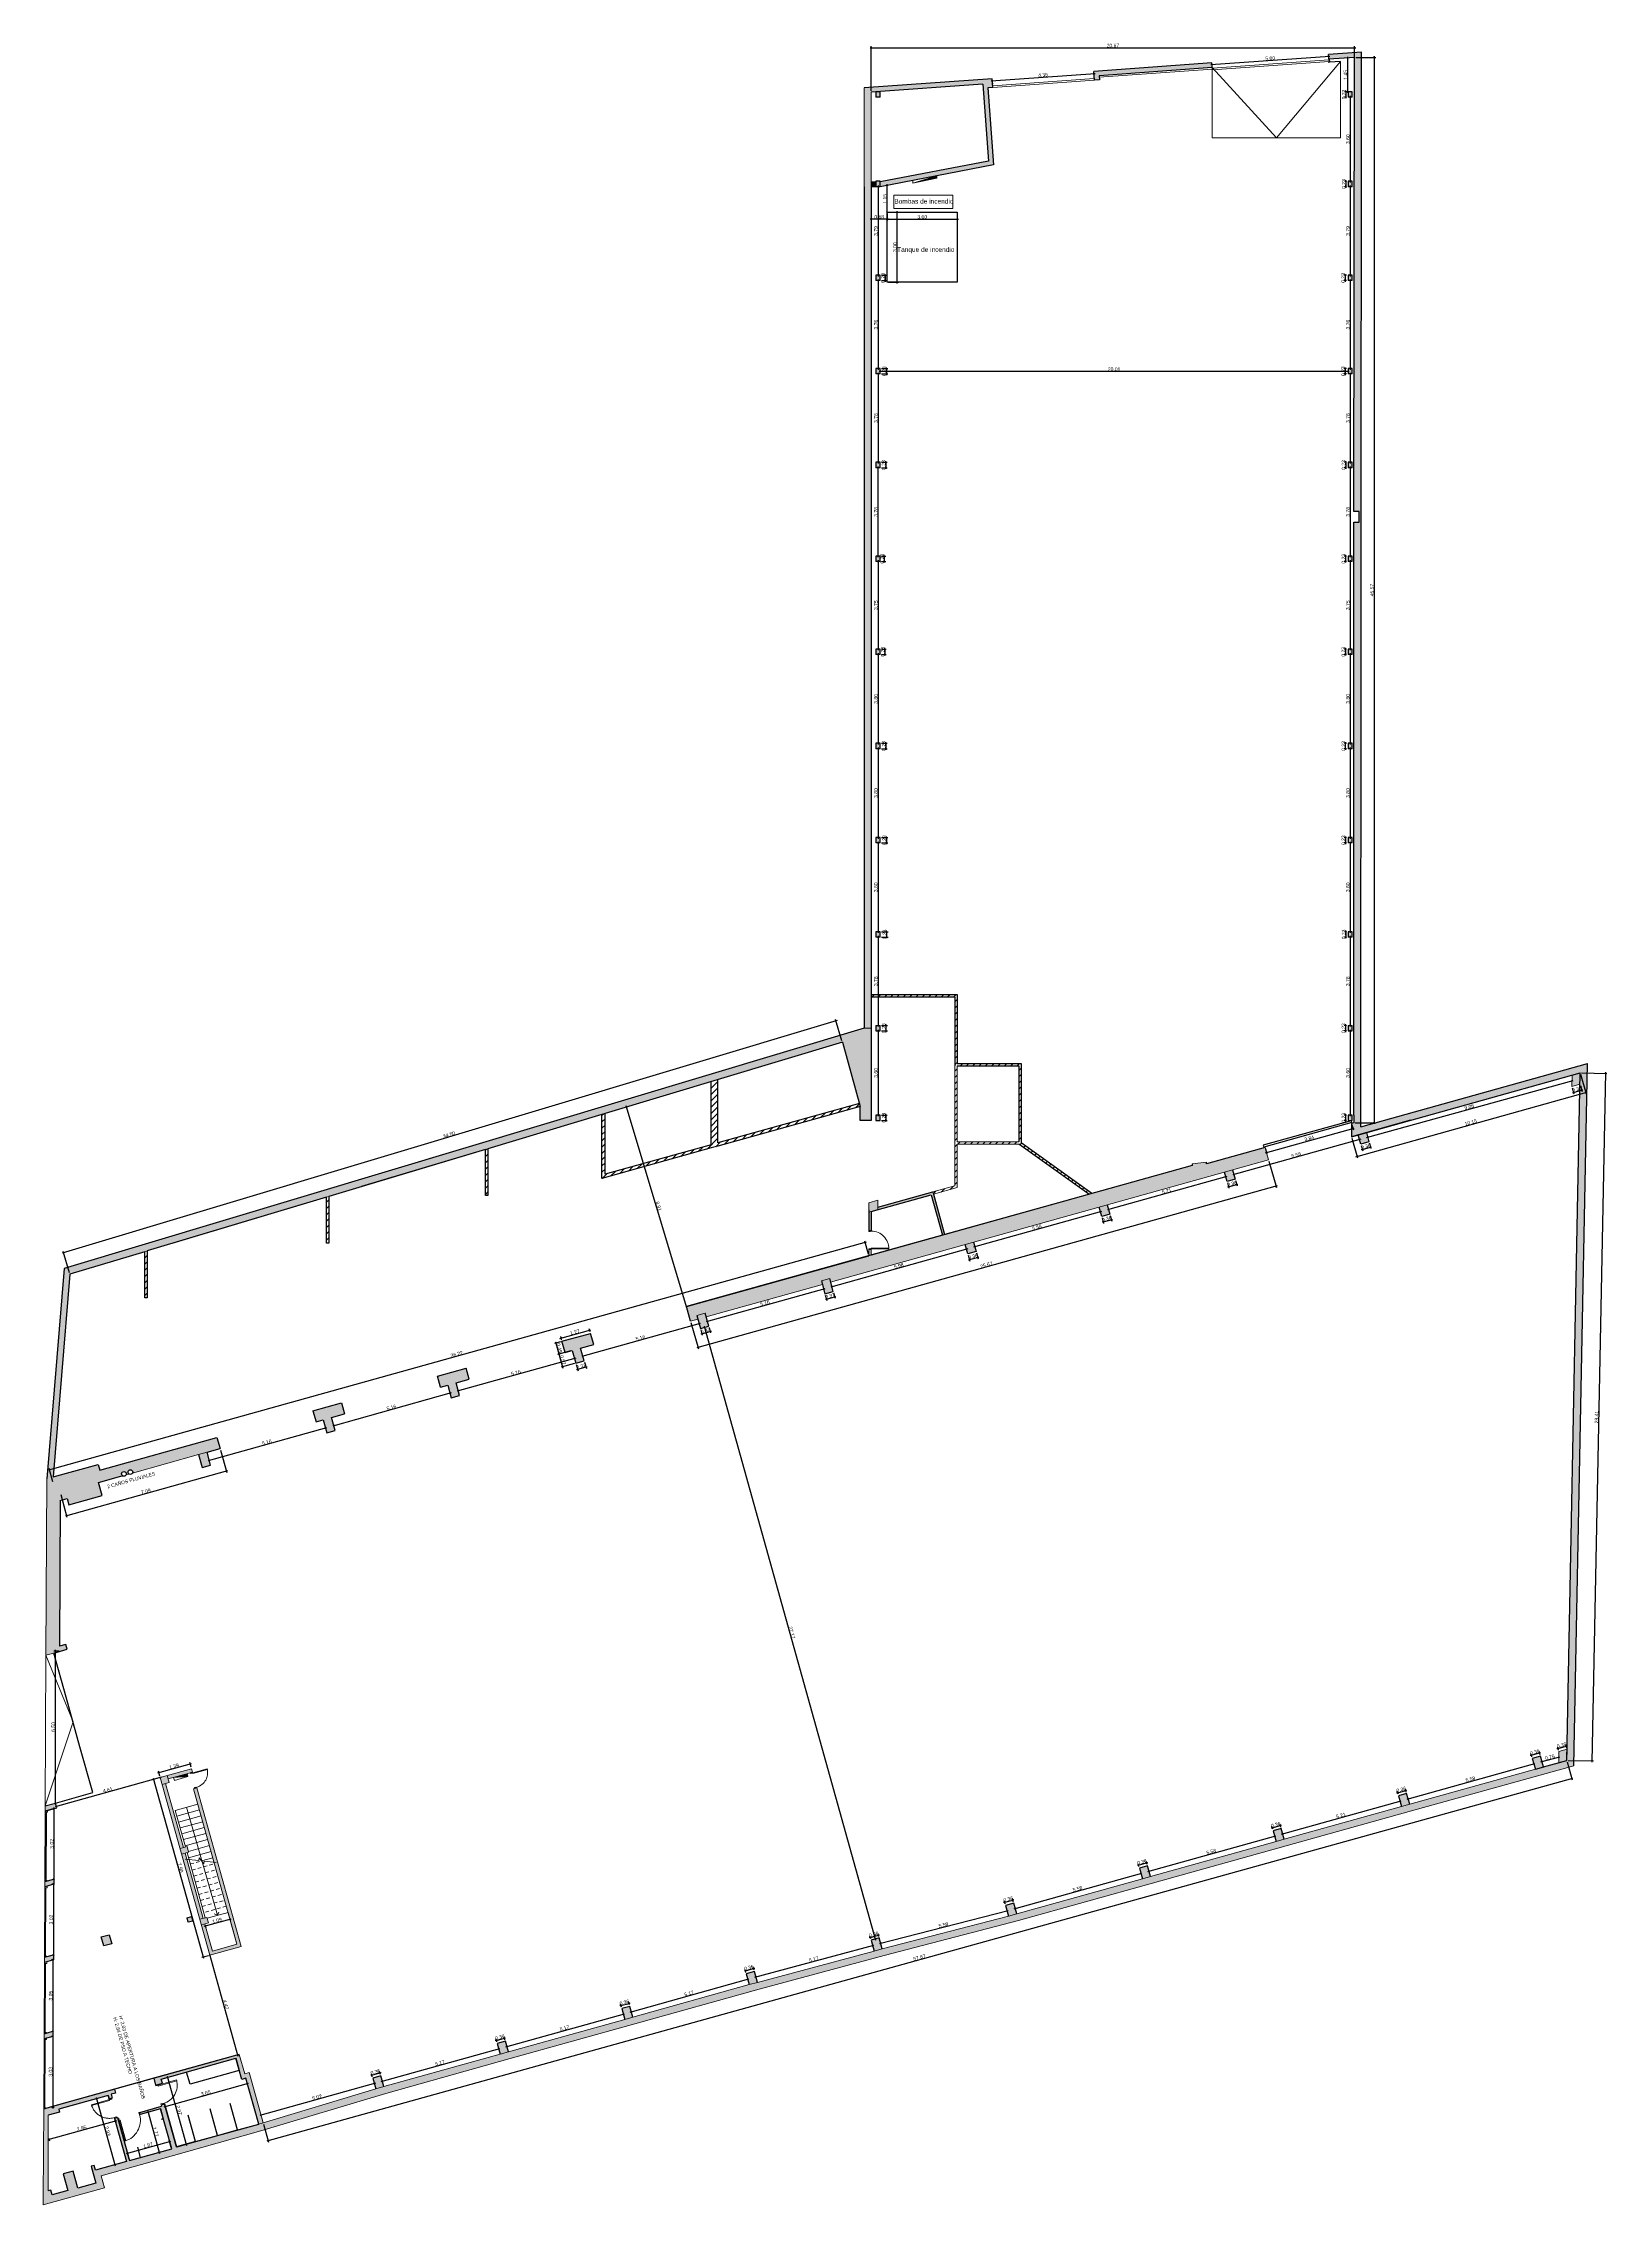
# Model space of a CAD drawing. Header units: metres. Extents: x -68 to 2267, y 0 to 1370.
# Drawn here: x 60 to 126.9, y 155.3 to 247.7 of the extents above; entities that cross this region are included whole.
import ezdxf

# ---------------------------------------------------------------- set-up
doc = ezdxf.new("R2010")
doc.units = ezdxf.units.M
doc.set_wipeout_variables(frame=1)
doc.linetypes.add('HIDDEN2', pattern=[4.7625, 3.175, -1.5875])
doc.linetypes.add('STYLE_15', pattern=[0.23622, 0.15748, -0.07874])
for name, color, linetype, lineweight in [('00- Contornos', 250, 'Continuous', 9), ('00-Textos cotas y niveles', 5, 'Continuous', 5), ('2', 7, 'Continuous', 20), ('A-Proyecciones linea trazo', 253, 'STYLE_15', 9), ('A-Solados', 253, 'Continuous', 5)]:
    doc.layers.add(name, color=color, linetype=linetype, lineweight=lineweight)
for name, color, linetype, lineweight, true_color in [('A-Corte 1', 7, 'Continuous', 15, 0x000000), ('A-Vista 1', 7, 'Continuous', 9, 0x000000), ('Aparatos eléctricos-1', 1, 'Continuous', 9, 0xff0000)]:
    doc.layers.add(name, color=color, linetype=linetype, lineweight=lineweight, true_color=true_color)
doc.styles.add('Arial', font='arial.ttf')
doc.styles.get("Standard").update_dxf_attribs({"font": 'arial.ttf'})
doc.dimstyles.new('Diagonal_-_2_mm_Arial_azul', dxfattribs={"dimscale": 0.3048, "dimtxt": 0.153039, "dimasz": 0.492126, "dimexe": 0.061516, "dimexo": 0.061516, "dimgap": 0.012303, "dimtad": 1, "dimrnd": 0.01, "dimzin": 0, "dimdsep": 46, "dimtxsty": 'Arial', "dimblk1": 'OBLIQUE', "dimblk2": 'OBLIQUE', "dimsah": 1, "dimcen": 0.09, "dimdle": 0.061516, "dimazin": 0, "dimtfac": 1, "dimtdec": 4, "dimtix": 1, "dimtmove": 0, "dimatfit": 3, "dimfxl": 1, "dimtvp": 1, "dimtolj": 1, "dimtzin": 0, "dimarcsym": 2})
pattern_1 = [(45, (-1888.34594, -1163.14481), (-0.134703842, 0.134703842), [])]
pattern_2 = [(0, (-1.04, -0.1004), (0, 6.985), [5.08, -1.905]), (90, (-1.04, -0.1004), (-6.985, 4e-16), [5.08, -1.905])]
pattern_3 = [(0, (-1.04, -0.1), (0, 6.985), [5.08, -1.905]), (90, (-1.04, -0.1), (-6.985, 4e-16), [5.08, -1.905])]

# ---------------------------------------------------------------- blocks, each defined once
blk = doc.blocks.new('*U42')
at = {"layer": '2'}
h = blk.add_hatch(dxfattribs=at)
h.set_pattern_fill('ANGLE', color=256)
h.set_pattern_definition(pattern_2)
h.paths.add_polyline_path([(0.065, 2.109), (0.231, 2.109), (0.231, 1.962), (0.065, 1.962)])
blk.add_wipeout([(0, 0.05), (-0.82, 0.05), (-0.82, -0.03), (0, -0.03)]).dxf.layer = 'A-Vista 1'
at = {"layer": 'A-Vista 1'}
for points in [[(-0.79, 0.05), (-0.82, 0.05), (-0.82, -0.05), (-0.78, -0.05), (-0.78, 0.01), (-0.79, 0.01)], [(-0.03, 0.05), (0, 0.05), (0, -0.05), (-0.04, -0.05), (-0.04, 0.01), (-0.03, 0.01)]]:
    blk.add_lwpolyline(points, close=True, dxfattribs=at)
for points in [[(-0.82, 0.05), (-0.82, -0.025)], [(0, 0.05), (0, -0.025)]]:
    blk.add_lwpolyline(points, dxfattribs=at)
at = {"layer": 'A-Vista 1', "linetype": 'HIDDEN2', "lineweight": 0}
blk.add_arc((-0.03, 0.05), 0.76, 90, 180, dxfattribs=at)
blk.add_wipeout([(-0.07, 0.05), (-0.07, 0.81), (-0.03, 0.81), (-0.03, 0.05)]).dxf.layer = 'A-Vista 1'
at = {"layer": 'A-Vista 1'}
blk.add_lwpolyline([(-0.07, 0.05), (-0.07, 0.81), (-0.03, 0.81), (-0.03, 0.05)], close=True, dxfattribs=at)
blk = doc.blocks.new('*U45')
at = {"layer": '2'}
h = blk.add_hatch(dxfattribs=at)
h.set_pattern_fill('ANGLE', color=256)
h.set_pattern_definition(pattern_2)
h.paths.add_polyline_path([(0.065, 2.109), (0.231, 2.109), (0.231, 1.962), (0.065, 1.962)])
blk.add_wipeout([(0, 0.05), (-0.86, 0.05), (-0.86, -0.03), (0, -0.03)]).dxf.layer = 'A-Vista 1'
at = {"layer": 'A-Vista 1'}
for points in [[(-0.83, 0.05), (-0.86, 0.05), (-0.86, -0.05), (-0.82, -0.05), (-0.82, 0.01), (-0.83, 0.01)], [(-0.03, 0.05), (0, 0.05), (0, -0.05), (-0.04, -0.05), (-0.04, 0.01), (-0.03, 0.01)]]:
    blk.add_lwpolyline(points, close=True, dxfattribs=at)
for points in [[(-0.86, 0.05), (-0.86, -0.025)], [(0, 0.05), (0, -0.025)]]:
    blk.add_lwpolyline(points, dxfattribs=at)
at = {"layer": 'A-Vista 1', "linetype": 'HIDDEN2', "lineweight": 0}
blk.add_arc((-0.03, 0.05), 0.8, 90, 180, dxfattribs=at)
blk.add_wipeout([(-0.07, 0.05), (-0.07, 0.85), (-0.03, 0.85), (-0.03, 0.05)]).dxf.layer = 'A-Vista 1'
at = {"layer": 'A-Vista 1'}
blk.add_lwpolyline([(-0.07, 0.05), (-0.07, 0.85), (-0.03, 0.85), (-0.03, 0.05)], close=True, dxfattribs=at)
blk = doc.blocks.new('*U47')
at = {"layer": '2'}
h = blk.add_hatch(dxfattribs=at)
h.set_pattern_fill('ANGLE', color=256)
h.set_pattern_definition(pattern_3)
h.paths.add_polyline_path([(0.065, 2.109), (0.231, 2.109), (0.231, 1.962), (0.065, 1.962)])
blk.add_wipeout([(0, -0.05), (-0.88, -0.05), (-0.88, 0.03), (0, 0.03)]).dxf.layer = 'A-Vista 1'
at = {"layer": 'A-Vista 1'}
for points in [[(-0.85, -0.05), (-0.88, -0.05), (-0.88, 0.05), (-0.84, 0.05), (-0.84, -0.01), (-0.85, -0.01)], [(-0.03, -0.05), (0, -0.05), (0, 0.05), (-0.04, 0.05), (-0.04, -0.01), (-0.03, -0.01)]]:
    blk.add_lwpolyline(points, close=True, dxfattribs=at)
for points in [[(-0.88, -0.05), (-0.88, 0.025)], [(0, -0.05), (0, 0.025)]]:
    blk.add_lwpolyline(points, dxfattribs=at)
at = {"layer": 'A-Vista 1', "linetype": 'HIDDEN2', "lineweight": 0}
blk.add_arc((-0.03, -0.05), 0.82, 180, 270, dxfattribs=at)
blk.add_wipeout([(-0.07, -0.05), (-0.07, -0.87), (-0.03, -0.87), (-0.03, -0.05)]).dxf.layer = 'A-Vista 1'
at = {"layer": 'A-Vista 1'}
blk.add_lwpolyline([(-0.07, -0.05), (-0.07, -0.87), (-0.03, -0.87), (-0.03, -0.05)], close=True, dxfattribs=at)
blk = doc.blocks.new('*U46')
at = {"layer": '2'}
h = blk.add_hatch(dxfattribs=at)
h.set_pattern_fill('ANGLE', color=256)
h.set_pattern_definition([(0, (-0.07, -0.1), (0, 6.985), [5.08, -1.905]), (90, (-0.07, -0.1), (-6.985, 4e-16), [5.08, -1.905])])
h.paths.add_polyline_path([(1.035, 2.109), (1.201, 2.109), (1.201, 1.962), (1.035, 1.962)])
blk.add_wipeout([(0, -0.05), (0.97, -0.05), (0.97, 0.03), (0, 0.03)]).dxf.layer = 'A-Vista 1'
at = {"layer": 'A-Vista 1'}
for points in [[(0.03, -0.05), (0, -0.05), (0, 0.05), (0.04, 0.05), (0.04, -0.01), (0.03, -0.01)], [(0.94, -0.05), (0.97, -0.05), (0.97, 0.05), (0.93, 0.05), (0.93, -0.01), (0.94, -0.01)]]:
    blk.add_lwpolyline(points, close=True, dxfattribs=at)
for points in [[(0, -0.05), (0, 0.025)], [(0.97, -0.05), (0.97, 0.025)]]:
    blk.add_lwpolyline(points, dxfattribs=at)
at = {"layer": 'A-Vista 1', "linetype": 'HIDDEN2', "lineweight": 0}
blk.add_arc((0.03, -0.05), 0.91, 270, 0, dxfattribs=at)
blk.add_wipeout([(0.07, -0.05), (0.07, -0.96), (0.03, -0.96), (0.03, -0.05)]).dxf.layer = 'A-Vista 1'
at = {"layer": 'A-Vista 1'}
blk.add_lwpolyline([(0.07, -0.05), (0.07, -0.96), (0.03, -0.96), (0.03, -0.05)], close=True, dxfattribs=at)
blk = doc.blocks.new('*U44')
at = {"layer": '2'}
h = blk.add_hatch(dxfattribs=at)
h.set_pattern_fill('ANGLE', color=256)
h.set_pattern_definition(pattern_3)
h.paths.add_polyline_path([(0.065, 2.109), (0.231, 2.109), (0.231, 1.962), (0.065, 1.962)])
blk.add_wipeout([(0, -0.05), (-0.7, -0.05), (-0.7, 0.03), (0, 0.03)]).dxf.layer = 'A-Vista 1'
at = {"layer": 'A-Vista 1'}
for points in [[(-0.67, -0.05), (-0.7, -0.05), (-0.7, 0.05), (-0.66, 0.05), (-0.66, -0.01), (-0.67, -0.01)], [(-0.03, -0.05), (0, -0.05), (0, 0.05), (-0.04, 0.05), (-0.04, -0.01), (-0.03, -0.01)]]:
    blk.add_lwpolyline(points, close=True, dxfattribs=at)
for points in [[(-0.7, -0.05), (-0.7, 0.025)], [(0, -0.05), (0, 0.025)]]:
    blk.add_lwpolyline(points, dxfattribs=at)
at = {"layer": 'A-Vista 1', "linetype": 'HIDDEN2', "lineweight": 0}
blk.add_arc((-0.03, -0.05), 0.64, 180, 270, dxfattribs=at)
blk.add_wipeout([(-0.07, -0.05), (-0.07, -0.69), (-0.03, -0.69), (-0.03, -0.05)]).dxf.layer = 'A-Vista 1'
at = {"layer": 'A-Vista 1'}
blk.add_lwpolyline([(-0.07, -0.05), (-0.07, -0.69), (-0.03, -0.69), (-0.03, -0.05)], close=True, dxfattribs=at)
blk = doc.blocks.new('_Oblique')
at = {"color": 0, "linetype": 'ByBlock', "lineweight": -2}
blk.add_line((-0.5, -0.5), (0.5, 0.5), dxfattribs=at)
blk = doc.blocks.new('*D78')
at = {"layer": '00-Textos cotas y niveles', "color": 0, "lineweight": -2, "transparency": 16777216}
for p, q in [((116.164, 247.137), (117.006, 247.137)), ((116.944, 247.187), (116.944, 201.517)), ((116.134, 201.567), (117.006, 201.567))]:
    blk.add_line(p, q, dxfattribs=at)
at = {"layer": 'Defpoints', "color": 0, "transparency": 16777216}
for p in [(116.103, 247.137), (116.073, 201.567), (116.944, 201.567)]:
    blk.add_point(p, dxfattribs=at)
at = {"layer": '00-Textos cotas y niveles', "color": 0, "lineweight": -2, "transparency": 16777216, "xscale": 0.05, "yscale": 0.05, "zscale": 0.05}
for p, rotation in [((116.944, 247.137), 90), ((116.944, 201.567), 270)]:
    blk.add_blockref('_Oblique', p, dxfattribs=dict(at, rotation=rotation))
at = {"layer": '00-Textos cotas y niveles', "color": 0, "transparency": 16777216, "insert": (116.854, 224.352), "char_height": 0.153, "attachment_point": 5, "rotation": 90, "style": 'Arial'}
blk.add_mtext('\\A1;45.57', dxfattribs=at)
blk = doc.blocks.new('*D79')
at = {"layer": '00-Textos cotas y niveles', "color": 0, "lineweight": -2, "transparency": 16777216}
for p, q in [((95.383, 247.553), (116.151, 247.553)), ((95.433, 245.714), (95.433, 247.614)), ((116.101, 245.682), (116.101, 247.614))]:
    blk.add_line(p, q, dxfattribs=at)
at = {"layer": 'Defpoints', "color": 0, "transparency": 16777216}
for p in [(116.101, 247.553), (95.433, 245.652), (116.101, 245.62)]:
    blk.add_point(p, dxfattribs=at)
at = {"layer": '00-Textos cotas y niveles', "color": 0, "lineweight": -2, "transparency": 16777216, "xscale": 0.05, "yscale": 0.05, "zscale": 0.05, "rotation": 180}
blk.add_blockref('_Oblique', (95.433, 247.553), dxfattribs=at)
at = {"layer": '00-Textos cotas y niveles', "color": 0, "lineweight": -2, "transparency": 16777216, "xscale": 0.05, "yscale": 0.05, "zscale": 0.05}
blk.add_blockref('_Oblique', (116.101, 247.553), dxfattribs=at)
at = {"layer": '00-Textos cotas y niveles', "color": 0, "transparency": 16777216, "insert": (105.767, 247.643), "char_height": 0.153, "attachment_point": 5, "style": 'Arial'}
blk.add_mtext('\\A1;20.67', dxfattribs=at)
blk = doc.blocks.new('*D80')
at = {"layer": '00-Textos cotas y niveles', "color": 0, "lineweight": -2, "transparency": 16777216}
for p, q in [((109.959, 246.828), (115.046, 247.193)), ((110.016, 246.741), (110.005, 246.893)), ((115.003, 247.099), (114.992, 247.251))]:
    blk.add_line(p, q, dxfattribs=at)
at = {"layer": 'Defpoints', "color": 0, "transparency": 16777216}
for p in [(114.996, 247.19), (115.007, 247.038), (110.02, 246.68)]:
    blk.add_point(p, dxfattribs=at)
at = {"layer": '00-Textos cotas y niveles', "color": 0, "lineweight": -2, "transparency": 16777216, "xscale": 0.05, "yscale": 0.05, "zscale": 0.05}
for p, rotation in [((114.996, 247.19), 4.107496784973079), ((110.009, 246.832), 184.1074967849731)]:
    blk.add_blockref('_Oblique', p, dxfattribs=dict(at, rotation=rotation))
at = {"layer": '00-Textos cotas y niveles', "color": 0, "transparency": 16777216, "insert": (112.496, 247.101), "char_height": 0.153, "attachment_point": 5, "rotation": 4.1075, "style": 'Arial'}
blk.add_mtext('\\A1;5.00', dxfattribs=at)
blk = doc.blocks.new('*D81')
at = {"layer": '00-Textos cotas y niveles', "color": 0, "lineweight": -2, "transparency": 16777216}
for p, q in [((100.565, 246.134), (105.003, 246.453)), ((100.626, 245.987), (100.61, 246.199)), ((104.964, 246.298), (104.949, 246.511))]:
    blk.add_line(p, q, dxfattribs=at)
at = {"layer": 'Defpoints', "color": 0, "transparency": 16777216}
for p in [(104.953, 246.449), (104.969, 246.237), (100.63, 245.925)]:
    blk.add_point(p, dxfattribs=at)
at = {"layer": '00-Textos cotas y niveles', "color": 0, "lineweight": -2, "transparency": 16777216, "xscale": 0.05, "yscale": 0.05, "zscale": 0.05}
for p, rotation in [((100.615, 246.138), 184.1074967849737), ((104.953, 246.449), 4.10749678497374)]:
    blk.add_blockref('_Oblique', p, dxfattribs=dict(at, rotation=rotation))
at = {"layer": '00-Textos cotas y niveles', "color": 0, "transparency": 16777216, "insert": (102.778, 246.384), "char_height": 0.153, "attachment_point": 5, "rotation": 4.1075, "style": 'Arial'}
blk.add_mtext('\\A1;4.35', dxfattribs=at)
blk = doc.blocks.new('*D82')
at = {"layer": '00-Textos cotas y niveles', "color": 0, "lineweight": -2, "transparency": 16777216}
for p, q in [((96.113, 240.455), (96.113, 240.161)), ((99.113, 240.455), (99.113, 240.161)), ((96.063, 240.223), (99.163, 240.223))]:
    blk.add_line(p, q, dxfattribs=at)
at = {"layer": 'Defpoints', "color": 0, "transparency": 16777216}
for p in [(96.113, 240.517), (99.113, 240.517), (99.113, 240.223)]:
    blk.add_point(p, dxfattribs=at)
at = {"layer": '00-Textos cotas y niveles', "color": 0, "lineweight": -2, "transparency": 16777216, "xscale": 0.05, "yscale": 0.05, "zscale": 0.05, "rotation": 180}
blk.add_blockref('_Oblique', (96.113, 240.223), dxfattribs=at)
at = {"layer": '00-Textos cotas y niveles', "color": 0, "lineweight": -2, "transparency": 16777216, "xscale": 0.05, "yscale": 0.05, "zscale": 0.05}
blk.add_blockref('_Oblique', (99.113, 240.223), dxfattribs=at)
at = {"layer": '00-Textos cotas y niveles', "color": 0, "transparency": 16777216, "insert": (97.613, 240.313), "char_height": 0.153, "attachment_point": 5, "style": 'Arial'}
blk.add_mtext('\\A1;3.00', dxfattribs=at)
blk = doc.blocks.new('*D83')
at = {"layer": '00-Textos cotas y niveles', "color": 0, "lineweight": -2, "transparency": 16777216}
for p, q in [((96.174, 240.517), (96.597, 240.517)), ((96.535, 237.467), (96.535, 240.567)), ((96.174, 237.517), (96.597, 237.517))]:
    blk.add_line(p, q, dxfattribs=at)
at = {"layer": 'Defpoints', "color": 0, "transparency": 16777216}
for p in [(96.113, 240.517), (96.535, 240.517), (96.113, 237.517)]:
    blk.add_point(p, dxfattribs=at)
at = {"layer": '00-Textos cotas y niveles', "color": 0, "lineweight": -2, "transparency": 16777216, "xscale": 0.05, "yscale": 0.05, "zscale": 0.05}
for p, rotation in [((96.535, 240.517), 90), ((96.535, 237.517), 270)]:
    blk.add_blockref('_Oblique', p, dxfattribs=dict(at, rotation=rotation))
at = {"layer": '00-Textos cotas y niveles', "color": 0, "transparency": 16777216, "insert": (96.445, 239.017), "char_height": 0.153, "attachment_point": 5, "rotation": 90, "style": 'Arial'}
blk.add_mtext('\\A1;3.00', dxfattribs=at)
blk = doc.blocks.new('*D84')
at = {"layer": '00-Textos cotas y niveles', "color": 0, "lineweight": -2, "transparency": 16777216}
for p, q in [((95.433, 240.455), (95.433, 240.161)), ((96.113, 240.455), (96.113, 240.161)), ((96.163, 240.223), (95.383, 240.223))]:
    blk.add_line(p, q, dxfattribs=at)
at = {"layer": 'Defpoints', "color": 0, "transparency": 16777216}
for p in [(95.433, 240.517), (96.113, 240.517), (95.433, 240.223)]:
    blk.add_point(p, dxfattribs=at)
at = {"layer": '00-Textos cotas y niveles', "color": 0, "lineweight": -2, "transparency": 16777216, "xscale": 0.05, "yscale": 0.05, "zscale": 0.05, "rotation": 180}
blk.add_blockref('_Oblique', (95.433, 240.223), dxfattribs=at)
at = {"layer": '00-Textos cotas y niveles', "color": 0, "lineweight": -2, "transparency": 16777216, "xscale": 0.05, "yscale": 0.05, "zscale": 0.05}
blk.add_blockref('_Oblique', (96.113, 240.223), dxfattribs=at)
at = {"layer": '00-Textos cotas y niveles', "color": 0, "transparency": 16777216, "insert": (95.773, 240.313), "char_height": 0.153, "attachment_point": 5, "style": 'Arial'}
blk.add_mtext('\\A1;0.68', dxfattribs=at)
blk = doc.blocks.new('*D85')
at = {"layer": '00-Textos cotas y niveles', "color": 0, "lineweight": -2, "transparency": 16777216}
blk.add_line((96.113, 240.467), (96.113, 241.714), dxfattribs=at)
at = {"layer": 'Defpoints', "color": 0, "transparency": 16777216}
for p in [(96.113, 241.664), (96.113, 241.664), (96.113, 240.517)]:
    blk.add_point(p, dxfattribs=at)
at = {"layer": '00-Textos cotas y niveles', "color": 0, "lineweight": -2, "transparency": 16777216, "xscale": 0.05, "yscale": 0.05, "zscale": 0.05}
for p, rotation in [((96.113, 241.664), 90), ((96.113, 240.517), 270)]:
    blk.add_blockref('_Oblique', p, dxfattribs=dict(at, rotation=rotation))
at = {"layer": '00-Textos cotas y niveles', "color": 0, "transparency": 16777216, "insert": (96.022, 241.091), "char_height": 0.153, "attachment_point": 5, "rotation": 90, "style": 'Arial'}
blk.add_mtext('\\A1;1.15', dxfattribs=at)
blk = doc.blocks.new('*D86')
at = {"layer": '00-Textos cotas y niveles', "color": 0, "lineweight": -2, "transparency": 16777216}
blk.add_line((115.913, 245.487), (115.913, 241.787), dxfattribs=at)
at = {"layer": 'Defpoints', "color": 0, "transparency": 16777216}
for p in [(115.913, 245.437), (115.913, 241.837), (115.913, 241.837)]:
    blk.add_point(p, dxfattribs=at)
at = {"layer": '00-Textos cotas y niveles', "color": 0, "lineweight": -2, "transparency": 16777216, "xscale": 0.05, "yscale": 0.05, "zscale": 0.05}
for p, rotation in [((115.913, 245.437), 90), ((115.913, 241.837), 270)]:
    blk.add_blockref('_Oblique', p, dxfattribs=dict(at, rotation=rotation))
at = {"layer": '00-Textos cotas y niveles', "color": 0, "transparency": 16777216, "insert": (115.822, 243.637), "char_height": 0.153, "attachment_point": 5, "rotation": 90, "style": 'Arial'}
blk.add_mtext('\\A1;3.60', dxfattribs=at)
blk = doc.blocks.new('*D87')
at = {"layer": '00-Textos cotas y niveles', "color": 0, "lineweight": -2, "transparency": 16777216}
for p, q in [((115.809, 245.617), (115.809, 247.166)), ((115.851, 245.667), (115.747, 245.667))]:
    blk.add_line(p, q, dxfattribs=at)
at = {"layer": 'Defpoints', "color": 0, "transparency": 16777216}
for p in [(115.809, 247.116), (115.809, 247.116), (115.913, 245.667)]:
    blk.add_point(p, dxfattribs=at)
at = {"layer": '00-Textos cotas y niveles', "color": 0, "lineweight": -2, "transparency": 16777216, "xscale": 0.05, "yscale": 0.05, "zscale": 0.05}
for p, rotation in [((115.809, 247.116), 90), ((115.809, 245.667), 270)]:
    blk.add_blockref('_Oblique', p, dxfattribs=dict(at, rotation=rotation))
at = {"layer": '00-Textos cotas y niveles', "color": 0, "transparency": 16777216, "insert": (115.718, 246.391), "char_height": 0.153, "attachment_point": 5, "rotation": 90, "style": 'Arial'}
blk.add_mtext('\\A1;1.45', dxfattribs=at)
blk = doc.blocks.new('*D88')
at = {"layer": '00-Textos cotas y niveles', "color": 0, "lineweight": -2, "transparency": 16777216}
for p, q in [((115.761, 245.667), (115.672, 245.667)), ((115.761, 245.437), (115.672, 245.437)), ((115.733, 245.667), (115.733, 245.717)), ((115.733, 245.667), (115.733, 245.437)), ((115.733, 245.437), (115.733, 245.387))]:
    blk.add_line(p, q, dxfattribs=at)
at = {"layer": 'Defpoints', "color": 0, "transparency": 16777216}
for p in [(115.733, 245.437), (115.823, 245.667), (115.823, 245.437)]:
    blk.add_point(p, dxfattribs=at)
at = {"layer": '00-Textos cotas y niveles', "color": 0, "lineweight": -2, "transparency": 16777216, "xscale": 0.05, "yscale": 0.05, "zscale": 0.05}
for p, rotation in [((115.733, 245.667), 270), ((115.733, 245.437), 90)]:
    blk.add_blockref('_Oblique', p, dxfattribs=dict(at, rotation=rotation))
at = {"layer": '00-Textos cotas y niveles', "color": 0, "transparency": 16777216, "insert": (115.643, 245.552), "char_height": 0.153, "attachment_point": 5, "rotation": 90, "style": 'Arial'}
blk.add_mtext('\\A1;0.23', dxfattribs=at)
blk = doc.blocks.new('*D89')
at = {"layer": '00-Textos cotas y niveles', "color": 0, "lineweight": -2, "transparency": 16777216}
for p, q in [((115.761, 241.837), (115.672, 241.837)), ((115.761, 241.607), (115.672, 241.607)), ((115.733, 241.837), (115.733, 241.887)), ((115.733, 241.837), (115.733, 241.607)), ((115.733, 241.607), (115.733, 241.557))]:
    blk.add_line(p, q, dxfattribs=at)
at = {"layer": 'Defpoints', "color": 0, "transparency": 16777216}
for p in [(115.733, 241.607), (115.823, 241.837), (115.823, 241.607)]:
    blk.add_point(p, dxfattribs=at)
at = {"layer": '00-Textos cotas y niveles', "color": 0, "lineweight": -2, "transparency": 16777216, "xscale": 0.05, "yscale": 0.05, "zscale": 0.05}
for p, rotation in [((115.733, 241.837), 270), ((115.733, 241.607), 90)]:
    blk.add_blockref('_Oblique', p, dxfattribs=dict(at, rotation=rotation))
at = {"layer": '00-Textos cotas y niveles', "color": 0, "transparency": 16777216, "insert": (115.643, 241.722), "char_height": 0.153, "attachment_point": 5, "rotation": 90, "style": 'Arial'}
blk.add_mtext('\\A1;0.23', dxfattribs=at)
blk = doc.blocks.new('*D90')
at = {"layer": '00-Textos cotas y niveles', "color": 0, "lineweight": -2, "transparency": 16777216}
blk.add_line((115.913, 241.657), (115.913, 237.767), dxfattribs=at)
at = {"layer": 'Defpoints', "color": 0, "transparency": 16777216}
for p in [(115.913, 241.607), (115.913, 237.817), (115.913, 237.817)]:
    blk.add_point(p, dxfattribs=at)
at = {"layer": '00-Textos cotas y niveles', "color": 0, "lineweight": -2, "transparency": 16777216, "xscale": 0.05, "yscale": 0.05, "zscale": 0.05}
for p, rotation in [((115.913, 241.607), 90), ((115.913, 237.817), 270)]:
    blk.add_blockref('_Oblique', p, dxfattribs=dict(at, rotation=rotation))
at = {"layer": '00-Textos cotas y niveles', "color": 0, "transparency": 16777216, "insert": (115.822, 239.712), "char_height": 0.153, "attachment_point": 5, "rotation": 90, "style": 'Arial'}
blk.add_mtext('\\A1;3.79', dxfattribs=at)
blk = doc.blocks.new('*D91')
at = {"layer": '00-Textos cotas y niveles', "color": 0, "lineweight": -2, "transparency": 16777216}
blk.add_line((115.913, 237.637), (115.913, 233.777), dxfattribs=at)
at = {"layer": 'Defpoints', "color": 0, "transparency": 16777216}
for p in [(115.913, 237.587), (115.913, 233.827), (115.913, 233.827)]:
    blk.add_point(p, dxfattribs=at)
at = {"layer": '00-Textos cotas y niveles', "color": 0, "lineweight": -2, "transparency": 16777216, "xscale": 0.05, "yscale": 0.05, "zscale": 0.05}
for p, rotation in [((115.913, 237.587), 90), ((115.913, 233.827), 270)]:
    blk.add_blockref('_Oblique', p, dxfattribs=dict(at, rotation=rotation))
at = {"layer": '00-Textos cotas y niveles', "color": 0, "transparency": 16777216, "insert": (115.822, 235.707), "char_height": 0.153, "attachment_point": 5, "rotation": 90, "style": 'Arial'}
blk.add_mtext('\\A1;3.76', dxfattribs=at)
blk = doc.blocks.new('*D92')
at = {"layer": '00-Textos cotas y niveles', "color": 0, "lineweight": -2, "transparency": 16777216}
blk.add_line((115.913, 233.647), (115.913, 229.767), dxfattribs=at)
at = {"layer": 'Defpoints', "color": 0, "transparency": 16777216}
for p in [(115.913, 233.597), (115.913, 229.817), (115.913, 229.817)]:
    blk.add_point(p, dxfattribs=at)
at = {"layer": '00-Textos cotas y niveles', "color": 0, "lineweight": -2, "transparency": 16777216, "xscale": 0.05, "yscale": 0.05, "zscale": 0.05}
for p, rotation in [((115.913, 233.597), 90), ((115.913, 229.817), 270)]:
    blk.add_blockref('_Oblique', p, dxfattribs=dict(at, rotation=rotation))
at = {"layer": '00-Textos cotas y niveles', "color": 0, "transparency": 16777216, "insert": (115.822, 231.707), "char_height": 0.153, "attachment_point": 5, "rotation": 90, "style": 'Arial'}
blk.add_mtext('\\A1;3.78', dxfattribs=at)
blk = doc.blocks.new('*D93')
at = {"layer": '00-Textos cotas y niveles', "color": 0, "lineweight": -2, "transparency": 16777216}
blk.add_line((115.913, 229.637), (115.913, 225.757), dxfattribs=at)
at = {"layer": 'Defpoints', "color": 0, "transparency": 16777216}
for p in [(115.913, 229.587), (115.913, 225.807), (115.913, 225.807)]:
    blk.add_point(p, dxfattribs=at)
at = {"layer": '00-Textos cotas y niveles', "color": 0, "lineweight": -2, "transparency": 16777216, "xscale": 0.05, "yscale": 0.05, "zscale": 0.05}
for p, rotation in [((115.913, 229.587), 90), ((115.913, 225.807), 270)]:
    blk.add_blockref('_Oblique', p, dxfattribs=dict(at, rotation=rotation))
at = {"layer": '00-Textos cotas y niveles', "color": 0, "transparency": 16777216, "insert": (115.822, 227.697), "char_height": 0.153, "attachment_point": 5, "rotation": 90, "style": 'Arial'}
blk.add_mtext('\\A1;3.78', dxfattribs=at)
blk = doc.blocks.new('*D94')
at = {"layer": '00-Textos cotas y niveles', "color": 0, "lineweight": -2, "transparency": 16777216}
blk.add_line((115.913, 225.627), (115.913, 221.777), dxfattribs=at)
at = {"layer": 'Defpoints', "color": 0, "transparency": 16777216}
for p in [(115.913, 225.577), (115.913, 221.827), (115.913, 221.827)]:
    blk.add_point(p, dxfattribs=at)
at = {"layer": '00-Textos cotas y niveles', "color": 0, "lineweight": -2, "transparency": 16777216, "xscale": 0.05, "yscale": 0.05, "zscale": 0.05}
for p, rotation in [((115.913, 225.577), 90), ((115.913, 221.827), 270)]:
    blk.add_blockref('_Oblique', p, dxfattribs=dict(at, rotation=rotation))
at = {"layer": '00-Textos cotas y niveles', "color": 0, "transparency": 16777216, "insert": (115.822, 223.702), "char_height": 0.153, "attachment_point": 5, "rotation": 90, "style": 'Arial'}
blk.add_mtext('\\A1;3.75', dxfattribs=at)
blk = doc.blocks.new('*D95')
at = {"layer": '00-Textos cotas y niveles', "color": 0, "lineweight": -2, "transparency": 16777216}
blk.add_line((115.913, 221.647), (115.913, 217.747), dxfattribs=at)
at = {"layer": 'Defpoints', "color": 0, "transparency": 16777216}
for p in [(115.913, 221.597), (115.913, 217.797), (115.913, 217.797)]:
    blk.add_point(p, dxfattribs=at)
at = {"layer": '00-Textos cotas y niveles', "color": 0, "lineweight": -2, "transparency": 16777216, "xscale": 0.05, "yscale": 0.05, "zscale": 0.05}
for p, rotation in [((115.913, 221.597), 90), ((115.913, 217.797), 270)]:
    blk.add_blockref('_Oblique', p, dxfattribs=dict(at, rotation=rotation))
at = {"layer": '00-Textos cotas y niveles', "color": 0, "transparency": 16777216, "insert": (115.822, 219.697), "char_height": 0.153, "attachment_point": 5, "rotation": 90, "style": 'Arial'}
blk.add_mtext('\\A1;3.80', dxfattribs=at)
blk = doc.blocks.new('*D96')
at = {"layer": '00-Textos cotas y niveles', "color": 0, "lineweight": -2, "transparency": 16777216}
blk.add_line((115.913, 217.617), (115.913, 213.717), dxfattribs=at)
at = {"layer": 'Defpoints', "color": 0, "transparency": 16777216}
for p in [(115.913, 217.567), (115.913, 213.767), (115.913, 213.767)]:
    blk.add_point(p, dxfattribs=at)
at = {"layer": '00-Textos cotas y niveles', "color": 0, "lineweight": -2, "transparency": 16777216, "xscale": 0.05, "yscale": 0.05, "zscale": 0.05}
for p, rotation in [((115.913, 217.567), 90), ((115.913, 213.767), 270)]:
    blk.add_blockref('_Oblique', p, dxfattribs=dict(at, rotation=rotation))
at = {"layer": '00-Textos cotas y niveles', "color": 0, "transparency": 16777216, "insert": (115.822, 215.667), "char_height": 0.153, "attachment_point": 5, "rotation": 90, "style": 'Arial'}
blk.add_mtext('\\A1;3.80', dxfattribs=at)
blk = doc.blocks.new('*D97')
at = {"layer": '00-Textos cotas y niveles', "color": 0, "lineweight": -2, "transparency": 16777216}
blk.add_line((115.913, 213.587), (115.913, 209.687), dxfattribs=at)
at = {"layer": 'Defpoints', "color": 0, "transparency": 16777216}
for p in [(115.913, 213.537), (115.913, 209.737), (115.913, 209.737)]:
    blk.add_point(p, dxfattribs=at)
at = {"layer": '00-Textos cotas y niveles', "color": 0, "lineweight": -2, "transparency": 16777216, "xscale": 0.05, "yscale": 0.05, "zscale": 0.05}
for p, rotation in [((115.913, 213.537), 90), ((115.913, 209.737), 270)]:
    blk.add_blockref('_Oblique', p, dxfattribs=dict(at, rotation=rotation))
at = {"layer": '00-Textos cotas y niveles', "color": 0, "transparency": 16777216, "insert": (115.822, 211.637), "char_height": 0.153, "attachment_point": 5, "rotation": 90, "style": 'Arial'}
blk.add_mtext('\\A1;3.80', dxfattribs=at)
blk = doc.blocks.new('*D98')
at = {"layer": '00-Textos cotas y niveles', "color": 0, "lineweight": -2, "transparency": 16777216}
blk.add_line((115.913, 209.557), (115.913, 205.677), dxfattribs=at)
at = {"layer": 'Defpoints', "color": 0, "transparency": 16777216}
for p in [(115.913, 209.507), (115.913, 205.727), (115.913, 205.727)]:
    blk.add_point(p, dxfattribs=at)
at = {"layer": '00-Textos cotas y niveles', "color": 0, "lineweight": -2, "transparency": 16777216, "xscale": 0.05, "yscale": 0.05, "zscale": 0.05}
for p, rotation in [((115.913, 209.507), 90), ((115.913, 205.727), 270)]:
    blk.add_blockref('_Oblique', p, dxfattribs=dict(at, rotation=rotation))
at = {"layer": '00-Textos cotas y niveles', "color": 0, "transparency": 16777216, "insert": (115.822, 207.617), "char_height": 0.153, "attachment_point": 5, "rotation": 90, "style": 'Arial'}
blk.add_mtext('\\A1;3.78', dxfattribs=at)
blk = doc.blocks.new('*D99')
at = {"layer": '00-Textos cotas y niveles', "color": 0, "lineweight": -2, "transparency": 16777216}
blk.add_line((115.913, 205.547), (115.913, 201.847), dxfattribs=at)
at = {"layer": 'Defpoints', "color": 0, "transparency": 16777216}
for p in [(115.913, 205.497), (115.913, 201.897), (115.913, 201.897)]:
    blk.add_point(p, dxfattribs=at)
at = {"layer": '00-Textos cotas y niveles', "color": 0, "lineweight": -2, "transparency": 16777216, "xscale": 0.05, "yscale": 0.05, "zscale": 0.05}
for p, rotation in [((115.913, 205.497), 90), ((115.913, 201.897), 270)]:
    blk.add_blockref('_Oblique', p, dxfattribs=dict(at, rotation=rotation))
at = {"layer": '00-Textos cotas y niveles', "color": 0, "transparency": 16777216, "insert": (115.822, 203.697), "char_height": 0.153, "attachment_point": 5, "rotation": 90, "style": 'Arial'}
blk.add_mtext('\\A1;3.60', dxfattribs=at)
blk = doc.blocks.new('*D100')
at = {"layer": '00-Textos cotas y niveles', "color": 0, "lineweight": -2, "transparency": 16777216}
for p, q in [((115.761, 201.897), (115.66, 201.897)), ((115.761, 201.667), (115.66, 201.667)), ((115.722, 201.897), (115.722, 201.947)), ((115.722, 201.897), (115.722, 201.667)), ((115.722, 201.667), (115.722, 201.617))]:
    blk.add_line(p, q, dxfattribs=at)
at = {"layer": 'Defpoints', "color": 0, "transparency": 16777216}
for p in [(115.722, 201.667), (115.823, 201.897), (115.823, 201.667)]:
    blk.add_point(p, dxfattribs=at)
at = {"layer": '00-Textos cotas y niveles', "color": 0, "lineweight": -2, "transparency": 16777216, "xscale": 0.05, "yscale": 0.05, "zscale": 0.05}
for p, rotation in [((115.722, 201.897), 270), ((115.722, 201.667), 90)]:
    blk.add_blockref('_Oblique', p, dxfattribs=dict(at, rotation=rotation))
at = {"layer": '00-Textos cotas y niveles', "color": 0, "transparency": 16777216, "insert": (115.631, 201.782), "char_height": 0.153, "attachment_point": 5, "rotation": 90, "style": 'Arial'}
blk.add_mtext('\\A1;0.23', dxfattribs=at)
blk = doc.blocks.new('*D101')
at = {"layer": '00-Textos cotas y niveles', "color": 0, "lineweight": -2, "transparency": 16777216}
for p, q in [((115.761, 205.727), (115.658, 205.727)), ((115.761, 205.497), (115.658, 205.497)), ((115.719, 205.727), (115.719, 205.777)), ((115.719, 205.727), (115.719, 205.497)), ((115.719, 205.497), (115.719, 205.447))]:
    blk.add_line(p, q, dxfattribs=at)
at = {"layer": 'Defpoints', "color": 0, "transparency": 16777216}
for p in [(115.719, 205.497), (115.823, 205.727), (115.823, 205.497)]:
    blk.add_point(p, dxfattribs=at)
at = {"layer": '00-Textos cotas y niveles', "color": 0, "lineweight": -2, "transparency": 16777216, "xscale": 0.05, "yscale": 0.05, "zscale": 0.05}
for p, rotation in [((115.719, 205.727), 270), ((115.719, 205.497), 90)]:
    blk.add_blockref('_Oblique', p, dxfattribs=dict(at, rotation=rotation))
at = {"layer": '00-Textos cotas y niveles', "color": 0, "transparency": 16777216, "insert": (115.629, 205.612), "char_height": 0.153, "attachment_point": 5, "rotation": 90, "style": 'Arial'}
blk.add_mtext('\\A1;0.23', dxfattribs=at)
blk = doc.blocks.new('*D102')
at = {"layer": '00-Textos cotas y niveles', "color": 0, "lineweight": -2, "transparency": 16777216}
for p, q in [((115.761, 209.737), (115.666, 209.737)), ((115.761, 209.507), (115.666, 209.507)), ((115.728, 209.737), (115.728, 209.787)), ((115.728, 209.737), (115.728, 209.507)), ((115.728, 209.507), (115.728, 209.457))]:
    blk.add_line(p, q, dxfattribs=at)
at = {"layer": 'Defpoints', "color": 0, "transparency": 16777216}
for p in [(115.728, 209.507), (115.823, 209.737), (115.823, 209.507)]:
    blk.add_point(p, dxfattribs=at)
at = {"layer": '00-Textos cotas y niveles', "color": 0, "lineweight": -2, "transparency": 16777216, "xscale": 0.05, "yscale": 0.05, "zscale": 0.05}
for p, rotation in [((115.728, 209.737), 270), ((115.728, 209.507), 90)]:
    blk.add_blockref('_Oblique', p, dxfattribs=dict(at, rotation=rotation))
at = {"layer": '00-Textos cotas y niveles', "color": 0, "transparency": 16777216, "insert": (115.637, 209.622), "char_height": 0.153, "attachment_point": 5, "rotation": 90, "style": 'Arial'}
blk.add_mtext('\\A1;0.23', dxfattribs=at)
blk = doc.blocks.new('*D103')
at = {"layer": '00-Textos cotas y niveles', "color": 0, "lineweight": -2, "transparency": 16777216}
for p, q in [((115.761, 213.767), (115.652, 213.767)), ((115.713, 213.767), (115.713, 213.817)), ((115.713, 213.767), (115.713, 213.537)), ((115.761, 213.537), (115.652, 213.537)), ((115.713, 213.537), (115.713, 213.487))]:
    blk.add_line(p, q, dxfattribs=at)
at = {"layer": 'Defpoints', "color": 0, "transparency": 16777216}
for p in [(115.823, 213.767), (115.713, 213.537), (115.823, 213.537)]:
    blk.add_point(p, dxfattribs=at)
at = {"layer": '00-Textos cotas y niveles', "color": 0, "lineweight": -2, "transparency": 16777216, "xscale": 0.05, "yscale": 0.05, "zscale": 0.05}
for p, rotation in [((115.713, 213.767), 270), ((115.713, 213.537), 90)]:
    blk.add_blockref('_Oblique', p, dxfattribs=dict(at, rotation=rotation))
at = {"layer": '00-Textos cotas y niveles', "color": 0, "transparency": 16777216, "insert": (115.623, 213.652), "char_height": 0.153, "attachment_point": 5, "rotation": 90, "style": 'Arial'}
blk.add_mtext('\\A1;0.23', dxfattribs=at)
blk = doc.blocks.new('*D104')
at = {"layer": '00-Textos cotas y niveles', "color": 0, "lineweight": -2, "transparency": 16777216}
for p, q in [((115.761, 217.797), (115.658, 217.797)), ((115.761, 217.567), (115.658, 217.567)), ((115.72, 217.797), (115.72, 217.847)), ((115.72, 217.567), (115.72, 217.797)), ((115.72, 217.567), (115.72, 217.517))]:
    blk.add_line(p, q, dxfattribs=at)
at = {"layer": 'Defpoints', "color": 0, "transparency": 16777216}
for p in [(115.72, 217.797), (115.823, 217.797), (115.823, 217.567)]:
    blk.add_point(p, dxfattribs=at)
at = {"layer": '00-Textos cotas y niveles', "color": 0, "lineweight": -2, "transparency": 16777216, "xscale": 0.05, "yscale": 0.05, "zscale": 0.05}
for p, rotation in [((115.72, 217.797), 270), ((115.72, 217.567), 90)]:
    blk.add_blockref('_Oblique', p, dxfattribs=dict(at, rotation=rotation))
at = {"layer": '00-Textos cotas y niveles', "color": 0, "transparency": 16777216, "insert": (115.629, 217.682), "char_height": 0.153, "attachment_point": 5, "rotation": 90, "style": 'Arial'}
blk.add_mtext('\\A1;0.23', dxfattribs=at)
blk = doc.blocks.new('*D105')
at = {"layer": '00-Textos cotas y niveles', "color": 0, "lineweight": -2, "transparency": 16777216}
for p, q in [((115.761, 221.827), (115.653, 221.827)), ((115.761, 221.597), (115.653, 221.597)), ((115.714, 221.827), (115.714, 221.877)), ((115.714, 221.827), (115.714, 221.597)), ((115.714, 221.597), (115.714, 221.547))]:
    blk.add_line(p, q, dxfattribs=at)
at = {"layer": 'Defpoints', "color": 0, "transparency": 16777216}
for p in [(115.714, 221.597), (115.823, 221.827), (115.823, 221.597)]:
    blk.add_point(p, dxfattribs=at)
at = {"layer": '00-Textos cotas y niveles', "color": 0, "lineweight": -2, "transparency": 16777216, "xscale": 0.05, "yscale": 0.05, "zscale": 0.05}
for p, rotation in [((115.714, 221.827), 270), ((115.714, 221.597), 90)]:
    blk.add_blockref('_Oblique', p, dxfattribs=dict(at, rotation=rotation))
at = {"layer": '00-Textos cotas y niveles', "color": 0, "transparency": 16777216, "insert": (115.624, 221.712), "char_height": 0.153, "attachment_point": 5, "rotation": 90, "style": 'Arial'}
blk.add_mtext('\\A1;0.23', dxfattribs=at)
blk = doc.blocks.new('*D106')
at = {"layer": '00-Textos cotas y niveles', "color": 0, "lineweight": -2, "transparency": 16777216}
for p, q in [((115.761, 225.807), (115.657, 225.807)), ((115.719, 225.807), (115.719, 225.857)), ((115.719, 225.807), (115.719, 225.577)), ((115.761, 225.577), (115.657, 225.577)), ((115.719, 225.577), (115.719, 225.527))]:
    blk.add_line(p, q, dxfattribs=at)
at = {"layer": 'Defpoints', "color": 0, "transparency": 16777216}
for p in [(115.823, 225.807), (115.719, 225.577), (115.823, 225.577)]:
    blk.add_point(p, dxfattribs=at)
at = {"layer": '00-Textos cotas y niveles', "color": 0, "lineweight": -2, "transparency": 16777216, "xscale": 0.05, "yscale": 0.05, "zscale": 0.05}
for p, rotation in [((115.719, 225.807), 270), ((115.719, 225.577), 90)]:
    blk.add_blockref('_Oblique', p, dxfattribs=dict(at, rotation=rotation))
at = {"layer": '00-Textos cotas y niveles', "color": 0, "transparency": 16777216, "insert": (115.628, 225.692), "char_height": 0.153, "attachment_point": 5, "rotation": 90, "style": 'Arial'}
blk.add_mtext('\\A1;0.23', dxfattribs=at)
blk = doc.blocks.new('*D107')
at = {"layer": '00-Textos cotas y niveles', "color": 0, "lineweight": -2, "transparency": 16777216}
for p, q in [((115.761, 229.817), (115.663, 229.817)), ((115.761, 229.587), (115.663, 229.587)), ((115.724, 229.817), (115.724, 229.867)), ((115.724, 229.817), (115.724, 229.587)), ((115.724, 229.587), (115.724, 229.537))]:
    blk.add_line(p, q, dxfattribs=at)
at = {"layer": 'Defpoints', "color": 0, "transparency": 16777216}
for p in [(115.724, 229.587), (115.823, 229.817), (115.823, 229.587)]:
    blk.add_point(p, dxfattribs=at)
at = {"layer": '00-Textos cotas y niveles', "color": 0, "lineweight": -2, "transparency": 16777216, "xscale": 0.05, "yscale": 0.05, "zscale": 0.05}
for p, rotation in [((115.724, 229.817), 270), ((115.724, 229.587), 90)]:
    blk.add_blockref('_Oblique', p, dxfattribs=dict(at, rotation=rotation))
at = {"layer": '00-Textos cotas y niveles', "color": 0, "transparency": 16777216, "insert": (115.634, 229.702), "char_height": 0.153, "attachment_point": 5, "rotation": 90, "style": 'Arial'}
blk.add_mtext('\\A1;0.23', dxfattribs=at)
blk = doc.blocks.new('*D108')
at = {"layer": '00-Textos cotas y niveles', "color": 0, "lineweight": -2, "transparency": 16777216}
for p, q in [((115.761, 233.827), (115.639, 233.827)), ((115.761, 233.597), (115.639, 233.597)), ((115.7, 233.827), (115.7, 233.877)), ((115.7, 233.827), (115.7, 233.597)), ((115.7, 233.597), (115.7, 233.547))]:
    blk.add_line(p, q, dxfattribs=at)
at = {"layer": 'Defpoints', "color": 0, "transparency": 16777216}
for p in [(115.7, 233.597), (115.823, 233.827), (115.823, 233.597)]:
    blk.add_point(p, dxfattribs=at)
at = {"layer": '00-Textos cotas y niveles', "color": 0, "lineweight": -2, "transparency": 16777216, "xscale": 0.05, "yscale": 0.05, "zscale": 0.05}
for p, rotation in [((115.7, 233.827), 270), ((115.7, 233.597), 90)]:
    blk.add_blockref('_Oblique', p, dxfattribs=dict(at, rotation=rotation))
at = {"layer": '00-Textos cotas y niveles', "color": 0, "transparency": 16777216, "insert": (115.61, 233.712), "char_height": 0.153, "attachment_point": 5, "rotation": 90, "style": 'Arial'}
blk.add_mtext('\\A1;0.23', dxfattribs=at)
blk = doc.blocks.new('*D109')
at = {"layer": '00-Textos cotas y niveles', "color": 0, "lineweight": -2, "transparency": 16777216}
for p, q in [((115.751, 237.821), (115.644, 237.821)), ((115.706, 237.821), (115.706, 237.871)), ((115.706, 237.821), (115.706, 237.587)), ((115.761, 237.587), (115.644, 237.587)), ((115.706, 237.587), (115.706, 237.537))]:
    blk.add_line(p, q, dxfattribs=at)
at = {"layer": 'Defpoints', "color": 0, "transparency": 16777216}
for p in [(115.812, 237.821), (115.706, 237.587), (115.823, 237.587)]:
    blk.add_point(p, dxfattribs=at)
at = {"layer": '00-Textos cotas y niveles', "color": 0, "lineweight": -2, "transparency": 16777216, "xscale": 0.05, "yscale": 0.05, "zscale": 0.05}
for p, rotation in [((115.706, 237.821), 270), ((115.706, 237.587), 90)]:
    blk.add_blockref('_Oblique', p, dxfattribs=dict(at, rotation=rotation))
at = {"layer": '00-Textos cotas y niveles', "color": 0, "transparency": 16777216, "insert": (115.615, 237.704), "char_height": 0.153, "attachment_point": 5, "rotation": 90, "style": 'Arial'}
blk.add_mtext('\\A1;0.23', dxfattribs=at)
blk = doc.blocks.new('*D110')
at = {"layer": '00-Textos cotas y niveles', "color": 0, "lineweight": -2, "transparency": 16777216}
blk.add_line((95.723, 241.657), (95.723, 237.767), dxfattribs=at)
at = {"layer": 'Defpoints', "color": 0, "transparency": 16777216}
for p in [(95.723, 241.607), (95.723, 237.817), (95.723, 237.817)]:
    blk.add_point(p, dxfattribs=at)
at = {"layer": '00-Textos cotas y niveles', "color": 0, "lineweight": -2, "transparency": 16777216, "xscale": 0.05, "yscale": 0.05, "zscale": 0.05}
for p, rotation in [((95.723, 241.607), 90), ((95.723, 237.817), 270)]:
    blk.add_blockref('_Oblique', p, dxfattribs=dict(at, rotation=rotation))
at = {"layer": '00-Textos cotas y niveles', "color": 0, "transparency": 16777216, "insert": (95.632, 239.712), "char_height": 0.153, "attachment_point": 5, "rotation": 90, "style": 'Arial'}
blk.add_mtext('\\A1;3.79', dxfattribs=at)
blk = doc.blocks.new('*D111')
at = {"layer": '00-Textos cotas y niveles', "color": 0, "lineweight": -2, "transparency": 16777216}
blk.add_line((95.723, 237.637), (95.723, 233.777), dxfattribs=at)
at = {"layer": 'Defpoints', "color": 0, "transparency": 16777216}
for p in [(95.723, 237.587), (95.723, 233.827), (95.723, 233.827)]:
    blk.add_point(p, dxfattribs=at)
at = {"layer": '00-Textos cotas y niveles', "color": 0, "lineweight": -2, "transparency": 16777216, "xscale": 0.05, "yscale": 0.05, "zscale": 0.05}
for p, rotation in [((95.723, 237.587), 90), ((95.723, 233.827), 270)]:
    blk.add_blockref('_Oblique', p, dxfattribs=dict(at, rotation=rotation))
at = {"layer": '00-Textos cotas y niveles', "color": 0, "transparency": 16777216, "insert": (95.632, 235.707), "char_height": 0.153, "attachment_point": 5, "rotation": 90, "style": 'Arial'}
blk.add_mtext('\\A1;3.76', dxfattribs=at)
blk = doc.blocks.new('*D112')
at = {"layer": '00-Textos cotas y niveles', "color": 0, "lineweight": -2, "transparency": 16777216}
blk.add_line((95.763, 233.712), (115.873, 233.712), dxfattribs=at)
at = {"layer": 'Defpoints', "color": 0, "transparency": 16777216}
for p in [(95.813, 233.712), (115.823, 233.712), (115.823, 233.712)]:
    blk.add_point(p, dxfattribs=at)
at = {"layer": '00-Textos cotas y niveles', "color": 0, "lineweight": -2, "transparency": 16777216, "xscale": 0.05, "yscale": 0.05, "zscale": 0.05, "rotation": 180}
blk.add_blockref('_Oblique', (95.813, 233.712), dxfattribs=at)
at = {"layer": '00-Textos cotas y niveles', "color": 0, "lineweight": -2, "transparency": 16777216, "xscale": 0.05, "yscale": 0.05, "zscale": 0.05}
blk.add_blockref('_Oblique', (115.823, 233.712), dxfattribs=at)
at = {"layer": '00-Textos cotas y niveles', "color": 0, "transparency": 16777216, "insert": (105.818, 233.802), "char_height": 0.153, "attachment_point": 5, "style": 'Arial'}
blk.add_mtext('\\A1;20.01', dxfattribs=at)
blk = doc.blocks.new('*D113')
at = {"layer": '00-Textos cotas y niveles', "color": 0, "lineweight": -2, "transparency": 16777216}
for p, q in [((95.874, 237.817), (96.088, 237.817)), ((96.027, 237.817), (96.027, 237.867)), ((96.027, 237.817), (96.027, 237.587)), ((95.874, 237.587), (96.088, 237.587)), ((96.027, 237.587), (96.027, 237.537))]:
    blk.add_line(p, q, dxfattribs=at)
at = {"layer": 'Defpoints', "color": 0, "transparency": 16777216}
for p in [(95.813, 237.817), (95.813, 237.587), (96.027, 237.587)]:
    blk.add_point(p, dxfattribs=at)
at = {"layer": '00-Textos cotas y niveles', "color": 0, "lineweight": -2, "transparency": 16777216, "xscale": 0.05, "yscale": 0.05, "zscale": 0.05}
for p, rotation in [((96.027, 237.817), 270), ((96.027, 237.587), 90)]:
    blk.add_blockref('_Oblique', p, dxfattribs=dict(at, rotation=rotation))
at = {"layer": '00-Textos cotas y niveles', "color": 0, "transparency": 16777216, "insert": (95.936, 237.702), "char_height": 0.153, "attachment_point": 5, "rotation": 90, "style": 'Arial'}
blk.add_mtext('\\A1;0.23', dxfattribs=at)
blk = doc.blocks.new('*D114')
at = {"layer": '00-Textos cotas y niveles', "color": 0, "lineweight": -2, "transparency": 16777216}
for p, q in [((95.874, 233.827), (96.138, 233.827)), ((95.874, 233.597), (96.138, 233.597)), ((96.077, 233.827), (96.077, 233.877)), ((96.077, 233.827), (96.077, 233.597)), ((96.077, 233.597), (96.077, 233.547))]:
    blk.add_line(p, q, dxfattribs=at)
at = {"layer": 'Defpoints', "color": 0, "transparency": 16777216}
for p in [(95.813, 233.827), (95.813, 233.597), (96.077, 233.597)]:
    blk.add_point(p, dxfattribs=at)
at = {"layer": '00-Textos cotas y niveles', "color": 0, "lineweight": -2, "transparency": 16777216, "xscale": 0.05, "yscale": 0.05, "zscale": 0.05}
for p, rotation in [((96.077, 233.827), 270), ((96.077, 233.597), 90)]:
    blk.add_blockref('_Oblique', p, dxfattribs=dict(at, rotation=rotation))
at = {"layer": '00-Textos cotas y niveles', "color": 0, "transparency": 16777216, "insert": (95.986, 233.712), "char_height": 0.153, "attachment_point": 5, "rotation": 90, "style": 'Arial'}
blk.add_mtext('\\A1;0.23', dxfattribs=at)
blk = doc.blocks.new('*D115')
at = {"layer": '00-Textos cotas y niveles', "color": 0, "lineweight": -2, "transparency": 16777216}
blk.add_line((95.723, 233.647), (95.723, 229.767), dxfattribs=at)
at = {"layer": 'Defpoints', "color": 0, "transparency": 16777216}
for p in [(95.723, 233.597), (95.723, 229.817), (95.723, 229.817)]:
    blk.add_point(p, dxfattribs=at)
at = {"layer": '00-Textos cotas y niveles', "color": 0, "lineweight": -2, "transparency": 16777216, "xscale": 0.05, "yscale": 0.05, "zscale": 0.05}
for p, rotation in [((95.723, 233.597), 90), ((95.723, 229.817), 270)]:
    blk.add_blockref('_Oblique', p, dxfattribs=dict(at, rotation=rotation))
at = {"layer": '00-Textos cotas y niveles', "color": 0, "transparency": 16777216, "insert": (95.632, 231.707), "char_height": 0.153, "attachment_point": 5, "rotation": 90, "style": 'Arial'}
blk.add_mtext('\\A1;3.78', dxfattribs=at)
blk = doc.blocks.new('*D116')
at = {"layer": '00-Textos cotas y niveles', "color": 0, "lineweight": -2, "transparency": 16777216}
for p, q in [((95.874, 229.817), (96.113, 229.817)), ((95.874, 229.587), (96.113, 229.587)), ((96.051, 229.817), (96.051, 229.867)), ((96.051, 229.817), (96.051, 229.587)), ((96.051, 229.587), (96.051, 229.537))]:
    blk.add_line(p, q, dxfattribs=at)
at = {"layer": 'Defpoints', "color": 0, "transparency": 16777216}
for p in [(95.813, 229.817), (95.813, 229.587), (96.051, 229.587)]:
    blk.add_point(p, dxfattribs=at)
at = {"layer": '00-Textos cotas y niveles', "color": 0, "lineweight": -2, "transparency": 16777216, "xscale": 0.05, "yscale": 0.05, "zscale": 0.05}
for p, rotation in [((96.051, 229.817), 270), ((96.051, 229.587), 90)]:
    blk.add_blockref('_Oblique', p, dxfattribs=dict(at, rotation=rotation))
at = {"layer": '00-Textos cotas y niveles', "color": 0, "transparency": 16777216, "insert": (95.961, 229.702), "char_height": 0.153, "attachment_point": 5, "rotation": 90, "style": 'Arial'}
blk.add_mtext('\\A1;0.23', dxfattribs=at)
blk = doc.blocks.new('*D117')
at = {"layer": '00-Textos cotas y niveles', "color": 0, "lineweight": -2, "transparency": 16777216}
blk.add_line((95.723, 225.757), (95.723, 229.637), dxfattribs=at)
at = {"layer": 'Defpoints', "color": 0, "transparency": 16777216}
for p in [(95.723, 229.587), (95.723, 229.587), (95.723, 225.807)]:
    blk.add_point(p, dxfattribs=at)
at = {"layer": '00-Textos cotas y niveles', "color": 0, "lineweight": -2, "transparency": 16777216, "xscale": 0.05, "yscale": 0.05, "zscale": 0.05}
for p, rotation in [((95.723, 229.587), 90), ((95.723, 225.807), 270)]:
    blk.add_blockref('_Oblique', p, dxfattribs=dict(at, rotation=rotation))
at = {"layer": '00-Textos cotas y niveles', "color": 0, "transparency": 16777216, "insert": (95.632, 227.697), "char_height": 0.153, "attachment_point": 5, "rotation": 90, "style": 'Arial'}
blk.add_mtext('\\A1;3.78', dxfattribs=at)
blk = doc.blocks.new('*D118')
at = {"layer": '00-Textos cotas y niveles', "color": 0, "lineweight": -2, "transparency": 16777216}
for p, q in [((95.874, 225.807), (96.048, 225.807)), ((95.987, 225.807), (95.987, 225.857)), ((95.987, 225.807), (95.987, 225.577)), ((95.874, 225.577), (96.048, 225.577)), ((95.987, 225.577), (95.987, 225.527))]:
    blk.add_line(p, q, dxfattribs=at)
at = {"layer": 'Defpoints', "color": 0, "transparency": 16777216}
for p in [(95.813, 225.807), (95.813, 225.577), (95.987, 225.577)]:
    blk.add_point(p, dxfattribs=at)
at = {"layer": '00-Textos cotas y niveles', "color": 0, "lineweight": -2, "transparency": 16777216, "xscale": 0.05, "yscale": 0.05, "zscale": 0.05}
for p, rotation in [((95.987, 225.807), 270), ((95.987, 225.577), 90)]:
    blk.add_blockref('_Oblique', p, dxfattribs=dict(at, rotation=rotation))
at = {"layer": '00-Textos cotas y niveles', "color": 0, "transparency": 16777216, "insert": (95.896, 225.692), "char_height": 0.153, "attachment_point": 5, "rotation": 90, "style": 'Arial'}
blk.add_mtext('\\A1;0.23', dxfattribs=at)
blk = doc.blocks.new('*D119')
at = {"layer": '00-Textos cotas y niveles', "color": 0, "lineweight": -2, "transparency": 16777216}
blk.add_line((95.723, 225.627), (95.723, 221.777), dxfattribs=at)
at = {"layer": 'Defpoints', "color": 0, "transparency": 16777216}
for p in [(95.723, 225.577), (95.723, 221.827), (95.723, 221.827)]:
    blk.add_point(p, dxfattribs=at)
at = {"layer": '00-Textos cotas y niveles', "color": 0, "lineweight": -2, "transparency": 16777216, "xscale": 0.05, "yscale": 0.05, "zscale": 0.05}
for p, rotation in [((95.723, 225.577), 90), ((95.723, 221.827), 270)]:
    blk.add_blockref('_Oblique', p, dxfattribs=dict(at, rotation=rotation))
at = {"layer": '00-Textos cotas y niveles', "color": 0, "transparency": 16777216, "insert": (95.632, 223.702), "char_height": 0.153, "attachment_point": 5, "rotation": 90, "style": 'Arial'}
blk.add_mtext('\\A1;3.75', dxfattribs=at)
blk = doc.blocks.new('*D120')
at = {"layer": '00-Textos cotas y niveles', "color": 0, "lineweight": -2, "transparency": 16777216}
for p, q in [((95.874, 221.827), (96.074, 221.827)), ((95.874, 221.597), (96.074, 221.597)), ((96.013, 221.827), (96.013, 221.877)), ((96.013, 221.827), (96.013, 221.597)), ((96.013, 221.597), (96.013, 221.547))]:
    blk.add_line(p, q, dxfattribs=at)
at = {"layer": 'Defpoints', "color": 0, "transparency": 16777216}
for p in [(95.813, 221.827), (95.813, 221.597), (96.013, 221.597)]:
    blk.add_point(p, dxfattribs=at)
at = {"layer": '00-Textos cotas y niveles', "color": 0, "lineweight": -2, "transparency": 16777216, "xscale": 0.05, "yscale": 0.05, "zscale": 0.05}
for p, rotation in [((96.013, 221.827), 270), ((96.013, 221.597), 90)]:
    blk.add_blockref('_Oblique', p, dxfattribs=dict(at, rotation=rotation))
at = {"layer": '00-Textos cotas y niveles', "color": 0, "transparency": 16777216, "insert": (95.922, 221.712), "char_height": 0.153, "attachment_point": 5, "rotation": 90, "style": 'Arial'}
blk.add_mtext('\\A1;0.23', dxfattribs=at)
blk = doc.blocks.new('*D121')
at = {"layer": '00-Textos cotas y niveles', "color": 0, "lineweight": -2, "transparency": 16777216}
blk.add_line((95.723, 221.647), (95.723, 217.747), dxfattribs=at)
at = {"layer": 'Defpoints', "color": 0, "transparency": 16777216}
for p in [(95.723, 221.597), (95.723, 217.797), (95.723, 217.797)]:
    blk.add_point(p, dxfattribs=at)
at = {"layer": '00-Textos cotas y niveles', "color": 0, "lineweight": -2, "transparency": 16777216, "xscale": 0.05, "yscale": 0.05, "zscale": 0.05}
for p, rotation in [((95.723, 221.597), 90), ((95.723, 217.797), 270)]:
    blk.add_blockref('_Oblique', p, dxfattribs=dict(at, rotation=rotation))
at = {"layer": '00-Textos cotas y niveles', "color": 0, "transparency": 16777216, "insert": (95.632, 219.697), "char_height": 0.153, "attachment_point": 5, "rotation": 90, "style": 'Arial'}
blk.add_mtext('\\A1;3.80', dxfattribs=at)
blk = doc.blocks.new('*D122')
at = {"layer": '00-Textos cotas y niveles', "color": 0, "lineweight": -2, "transparency": 16777216}
for p, q in [((95.874, 217.797), (96.117, 217.797)), ((95.874, 217.567), (96.117, 217.567)), ((96.056, 217.797), (96.056, 217.847)), ((96.056, 217.797), (96.056, 217.567)), ((96.056, 217.567), (96.056, 217.517))]:
    blk.add_line(p, q, dxfattribs=at)
at = {"layer": 'Defpoints', "color": 0, "transparency": 16777216}
for p in [(95.813, 217.797), (95.813, 217.567), (96.056, 217.567)]:
    blk.add_point(p, dxfattribs=at)
at = {"layer": '00-Textos cotas y niveles', "color": 0, "lineweight": -2, "transparency": 16777216, "xscale": 0.05, "yscale": 0.05, "zscale": 0.05}
for p, rotation in [((96.056, 217.797), 270), ((96.056, 217.567), 90)]:
    blk.add_blockref('_Oblique', p, dxfattribs=dict(at, rotation=rotation))
at = {"layer": '00-Textos cotas y niveles', "color": 0, "transparency": 16777216, "insert": (95.965, 217.682), "char_height": 0.153, "attachment_point": 5, "rotation": 90, "style": 'Arial'}
blk.add_mtext('\\A1;0.23', dxfattribs=at)
blk = doc.blocks.new('*D123')
at = {"layer": '00-Textos cotas y niveles', "color": 0, "lineweight": -2, "transparency": 16777216}
blk.add_line((95.723, 217.617), (95.723, 213.717), dxfattribs=at)
at = {"layer": 'Defpoints', "color": 0, "transparency": 16777216}
for p in [(95.723, 217.567), (95.723, 213.767), (95.723, 213.767)]:
    blk.add_point(p, dxfattribs=at)
at = {"layer": '00-Textos cotas y niveles', "color": 0, "lineweight": -2, "transparency": 16777216, "xscale": 0.05, "yscale": 0.05, "zscale": 0.05}
for p, rotation in [((95.723, 217.567), 90), ((95.723, 213.767), 270)]:
    blk.add_blockref('_Oblique', p, dxfattribs=dict(at, rotation=rotation))
at = {"layer": '00-Textos cotas y niveles', "color": 0, "transparency": 16777216, "insert": (95.632, 215.667), "char_height": 0.153, "attachment_point": 5, "rotation": 90, "style": 'Arial'}
blk.add_mtext('\\A1;3.80', dxfattribs=at)
blk = doc.blocks.new('*D124')
at = {"layer": '00-Textos cotas y niveles', "color": 0, "lineweight": -2, "transparency": 16777216}
for p, q in [((95.874, 213.767), (96.14, 213.767)), ((96.078, 213.767), (96.078, 213.817)), ((96.078, 213.767), (96.078, 213.537)), ((95.874, 213.537), (96.14, 213.537)), ((96.078, 213.537), (96.078, 213.487))]:
    blk.add_line(p, q, dxfattribs=at)
at = {"layer": 'Defpoints', "color": 0, "transparency": 16777216}
for p in [(95.813, 213.767), (95.813, 213.537), (96.078, 213.537)]:
    blk.add_point(p, dxfattribs=at)
at = {"layer": '00-Textos cotas y niveles', "color": 0, "lineweight": -2, "transparency": 16777216, "xscale": 0.05, "yscale": 0.05, "zscale": 0.05}
for p, rotation in [((96.078, 213.767), 270), ((96.078, 213.537), 90)]:
    blk.add_blockref('_Oblique', p, dxfattribs=dict(at, rotation=rotation))
at = {"layer": '00-Textos cotas y niveles', "color": 0, "transparency": 16777216, "insert": (95.988, 213.652), "char_height": 0.153, "attachment_point": 5, "rotation": 90, "style": 'Arial'}
blk.add_mtext('\\A1;0.23', dxfattribs=at)
blk = doc.blocks.new('*D125')
at = {"layer": '00-Textos cotas y niveles', "color": 0, "lineweight": -2, "transparency": 16777216}
blk.add_line((95.723, 213.587), (95.723, 209.687), dxfattribs=at)
at = {"layer": 'Defpoints', "color": 0, "transparency": 16777216}
for p in [(95.723, 213.537), (95.723, 209.737), (95.723, 209.737)]:
    blk.add_point(p, dxfattribs=at)
at = {"layer": '00-Textos cotas y niveles', "color": 0, "lineweight": -2, "transparency": 16777216, "xscale": 0.05, "yscale": 0.05, "zscale": 0.05}
for p, rotation in [((95.723, 213.537), 90), ((95.723, 209.737), 270)]:
    blk.add_blockref('_Oblique', p, dxfattribs=dict(at, rotation=rotation))
at = {"layer": '00-Textos cotas y niveles', "color": 0, "transparency": 16777216, "insert": (95.632, 211.637), "char_height": 0.153, "attachment_point": 5, "rotation": 90, "style": 'Arial'}
blk.add_mtext('\\A1;3.80', dxfattribs=at)
blk = doc.blocks.new('*D126')
at = {"layer": '00-Textos cotas y niveles', "color": 0, "lineweight": -2, "transparency": 16777216}
for p, q in [((95.874, 209.737), (96.151, 209.737)), ((95.874, 209.507), (96.151, 209.507)), ((96.09, 209.737), (96.09, 209.787)), ((96.09, 209.737), (96.09, 209.507)), ((96.09, 209.507), (96.09, 209.457))]:
    blk.add_line(p, q, dxfattribs=at)
at = {"layer": 'Defpoints', "color": 0, "transparency": 16777216}
for p in [(95.813, 209.737), (95.813, 209.507), (96.09, 209.507)]:
    blk.add_point(p, dxfattribs=at)
at = {"layer": '00-Textos cotas y niveles', "color": 0, "lineweight": -2, "transparency": 16777216, "xscale": 0.05, "yscale": 0.05, "zscale": 0.05}
for p, rotation in [((96.09, 209.737), 270), ((96.09, 209.507), 90)]:
    blk.add_blockref('_Oblique', p, dxfattribs=dict(at, rotation=rotation))
at = {"layer": '00-Textos cotas y niveles', "color": 0, "transparency": 16777216, "insert": (95.999, 209.622), "char_height": 0.153, "attachment_point": 5, "rotation": 90, "style": 'Arial'}
blk.add_mtext('\\A1;0.23', dxfattribs=at)
blk = doc.blocks.new('*D127')
at = {"layer": '00-Textos cotas y niveles', "color": 0, "lineweight": -2, "transparency": 16777216}
blk.add_line((95.723, 209.557), (95.723, 205.677), dxfattribs=at)
at = {"layer": 'Defpoints', "color": 0, "transparency": 16777216}
for p in [(95.723, 209.507), (95.723, 205.727), (95.723, 205.727)]:
    blk.add_point(p, dxfattribs=at)
at = {"layer": '00-Textos cotas y niveles', "color": 0, "lineweight": -2, "transparency": 16777216, "xscale": 0.05, "yscale": 0.05, "zscale": 0.05}
for p, rotation in [((95.723, 209.507), 90), ((95.723, 205.727), 270)]:
    blk.add_blockref('_Oblique', p, dxfattribs=dict(at, rotation=rotation))
at = {"layer": '00-Textos cotas y niveles', "color": 0, "transparency": 16777216, "insert": (95.632, 207.617), "char_height": 0.153, "attachment_point": 5, "rotation": 90, "style": 'Arial'}
blk.add_mtext('\\A1;3.78', dxfattribs=at)
blk = doc.blocks.new('*D128')
at = {"layer": '00-Textos cotas y niveles', "color": 0, "lineweight": -2, "transparency": 16777216}
for p, q in [((95.874, 205.727), (96.123, 205.727)), ((95.874, 205.497), (96.123, 205.497)), ((96.061, 205.727), (96.061, 205.777)), ((96.061, 205.727), (96.061, 205.497)), ((96.061, 205.497), (96.061, 205.447))]:
    blk.add_line(p, q, dxfattribs=at)
at = {"layer": 'Defpoints', "color": 0, "transparency": 16777216}
for p in [(95.813, 205.727), (95.813, 205.497), (96.061, 205.497)]:
    blk.add_point(p, dxfattribs=at)
at = {"layer": '00-Textos cotas y niveles', "color": 0, "lineweight": -2, "transparency": 16777216, "xscale": 0.05, "yscale": 0.05, "zscale": 0.05}
for p, rotation in [((96.061, 205.727), 270), ((96.061, 205.497), 90)]:
    blk.add_blockref('_Oblique', p, dxfattribs=dict(at, rotation=rotation))
at = {"layer": '00-Textos cotas y niveles', "color": 0, "transparency": 16777216, "insert": (95.971, 205.612), "char_height": 0.153, "attachment_point": 5, "rotation": 90, "style": 'Arial'}
blk.add_mtext('\\A1;0.23', dxfattribs=at)
blk = doc.blocks.new('*D129')
at = {"layer": '00-Textos cotas y niveles', "color": 0, "lineweight": -2, "transparency": 16777216}
blk.add_line((95.723, 205.547), (95.723, 201.847), dxfattribs=at)
at = {"layer": 'Defpoints', "color": 0, "transparency": 16777216}
for p in [(95.723, 205.497), (95.723, 201.897), (95.723, 201.897)]:
    blk.add_point(p, dxfattribs=at)
at = {"layer": '00-Textos cotas y niveles', "color": 0, "lineweight": -2, "transparency": 16777216, "xscale": 0.05, "yscale": 0.05, "zscale": 0.05}
for p, rotation in [((95.723, 205.497), 90), ((95.723, 201.897), 270)]:
    blk.add_blockref('_Oblique', p, dxfattribs=dict(at, rotation=rotation))
at = {"layer": '00-Textos cotas y niveles', "color": 0, "transparency": 16777216, "insert": (95.632, 203.697), "char_height": 0.153, "attachment_point": 5, "rotation": 90, "style": 'Arial'}
blk.add_mtext('\\A1;3.60', dxfattribs=at)
blk = doc.blocks.new('*D130')
at = {"layer": '00-Textos cotas y niveles', "color": 0, "lineweight": -2, "transparency": 16777216}
for p, q in [((95.874, 201.897), (96.118, 201.897)), ((95.874, 201.667), (96.118, 201.667)), ((96.057, 201.897), (96.057, 201.947)), ((96.057, 201.897), (96.057, 201.667)), ((96.057, 201.667), (96.057, 201.617))]:
    blk.add_line(p, q, dxfattribs=at)
at = {"layer": 'Defpoints', "color": 0, "transparency": 16777216}
for p in [(95.813, 201.897), (95.813, 201.667), (96.057, 201.667)]:
    blk.add_point(p, dxfattribs=at)
at = {"layer": '00-Textos cotas y niveles', "color": 0, "lineweight": -2, "transparency": 16777216, "xscale": 0.05, "yscale": 0.05, "zscale": 0.05}
for p, rotation in [((96.057, 201.897), 270), ((96.057, 201.667), 90)]:
    blk.add_blockref('_Oblique', p, dxfattribs=dict(at, rotation=rotation))
at = {"layer": '00-Textos cotas y niveles', "color": 0, "transparency": 16777216, "insert": (95.966, 201.782), "char_height": 0.153, "attachment_point": 5, "rotation": 90, "style": 'Arial'}
blk.add_mtext('\\A1;0.23', dxfattribs=at)
blk = doc.blocks.new('*D131')
at = {"layer": '00-Textos cotas y niveles', "color": 0, "lineweight": -2, "transparency": 16777216}
blk.add_line((116.616, 200.934), (125.45, 203.375), dxfattribs=at)
at = {"layer": 'Defpoints', "color": 0, "transparency": 16777216}
for p in [(125.402, 203.361), (125.402, 203.361), (116.664, 200.947)]:
    blk.add_point(p, dxfattribs=at)
at = {"layer": '00-Textos cotas y niveles', "color": 0, "lineweight": -2, "transparency": 16777216, "xscale": 0.05, "yscale": 0.05, "zscale": 0.05}
for p, rotation in [((125.402, 203.361), 15.44690993246576), ((116.664, 200.947), 195.4469099324658)]:
    blk.add_blockref('_Oblique', p, dxfattribs=dict(at, rotation=rotation))
at = {"layer": '00-Textos cotas y niveles', "color": 0, "transparency": 16777216, "insert": (121.009, 202.241), "char_height": 0.153, "attachment_point": 5, "rotation": 15.44691, "style": 'Arial'}
blk.add_mtext('\\A1;9.06', dxfattribs=at)
blk = doc.blocks.new('*D132')
at = {"layer": '00-Textos cotas y niveles', "color": 0, "lineweight": -2, "transparency": 16777216}
for p, q in [((112.29, 200.28), (116.085, 201.339)), ((115.993, 201.481), (116.053, 201.266)), ((112.294, 200.448), (112.354, 200.234))]:
    blk.add_line(p, q, dxfattribs=at)
at = {"layer": 'Defpoints', "color": 0, "transparency": 16777216}
for p in [(115.977, 201.54), (116.036, 201.325), (112.278, 200.508)]:
    blk.add_point(p, dxfattribs=at)
at = {"layer": '00-Textos cotas y niveles', "color": 0, "lineweight": -2, "transparency": 16777216, "xscale": 0.05, "yscale": 0.05, "zscale": 0.05}
for p, rotation in [((116.036, 201.325), 15.59281093926719), ((112.338, 200.293), 195.5928109392672)]:
    blk.add_blockref('_Oblique', p, dxfattribs=dict(at, rotation=rotation))
at = {"layer": '00-Textos cotas y niveles', "color": 0, "transparency": 16777216, "insert": (114.163, 200.896), "char_height": 0.153, "attachment_point": 5, "rotation": 15.59281, "style": 'Arial'}
blk.add_mtext('\\A1;3.84', dxfattribs=at)
blk = doc.blocks.new('*D133')
at = {"layer": '00-Textos cotas y niveles', "color": 0, "lineweight": -2, "transparency": 16777216}
blk.add_line((116.366, 200.864), (110.895, 199.337), dxfattribs=at)
at = {"layer": 'Defpoints', "color": 0, "transparency": 16777216}
for p in [(116.317, 200.85), (110.943, 199.35), (110.943, 199.35)]:
    blk.add_point(p, dxfattribs=at)
at = {"layer": '00-Textos cotas y niveles', "color": 0, "lineweight": -2, "transparency": 16777216, "xscale": 0.05, "yscale": 0.05, "zscale": 0.05}
for p, rotation in [((116.317, 200.85), 15.59281093920873), ((110.943, 199.35), 195.5928109392088)]:
    blk.add_blockref('_Oblique', p, dxfattribs=dict(at, rotation=rotation))
at = {"layer": '00-Textos cotas y niveles', "color": 0, "transparency": 16777216, "insert": (113.606, 200.187), "char_height": 0.153, "attachment_point": 5, "rotation": 15.59281, "style": 'Arial'}
blk.add_mtext('\\A1;5.58', dxfattribs=at)
blk = doc.blocks.new('*D134')
at = {"layer": '00-Textos cotas y niveles', "color": 0, "lineweight": -2, "transparency": 16777216}
blk.add_line((110.644, 199.267), (105.53, 197.84), dxfattribs=at)
at = {"layer": 'Defpoints', "color": 0, "transparency": 16777216}
for p in [(110.596, 199.254), (105.578, 197.853), (105.578, 197.853)]:
    blk.add_point(p, dxfattribs=at)
at = {"layer": '00-Textos cotas y niveles', "color": 0, "lineweight": -2, "transparency": 16777216, "xscale": 0.05, "yscale": 0.05, "zscale": 0.05}
for p, rotation in [((110.596, 199.254), 15.59281093922608), ((105.578, 197.853), 195.592810939226)]:
    blk.add_blockref('_Oblique', p, dxfattribs=dict(at, rotation=rotation))
at = {"layer": '00-Textos cotas y niveles', "color": 0, "transparency": 16777216, "insert": (108.063, 198.64), "char_height": 0.153, "attachment_point": 5, "rotation": 15.59281, "style": 'Arial'}
blk.add_mtext('\\A1;5.21', dxfattribs=at)
blk = doc.blocks.new('*D135')
at = {"layer": '00-Textos cotas y niveles', "color": 0, "lineweight": -2, "transparency": 16777216}
blk.add_line((105.279, 197.77), (99.808, 196.243), dxfattribs=at)
at = {"layer": 'Defpoints', "color": 0, "transparency": 16777216}
for p in [(105.231, 197.756), (99.856, 196.256), (99.856, 196.256)]:
    blk.add_point(p, dxfattribs=at)
at = {"layer": '00-Textos cotas y niveles', "color": 0, "lineweight": -2, "transparency": 16777216, "xscale": 0.05, "yscale": 0.05, "zscale": 0.05}
for p, rotation in [((105.231, 197.756), 15.59281093929858), ((99.856, 196.256), 195.5928109392986)]:
    blk.add_blockref('_Oblique', p, dxfattribs=dict(at, rotation=rotation))
at = {"layer": '00-Textos cotas y niveles', "color": 0, "transparency": 16777216, "insert": (102.519, 197.094), "char_height": 0.153, "attachment_point": 5, "rotation": 15.59281, "style": 'Arial'}
blk.add_mtext('\\A1;5.58', dxfattribs=at)
blk = doc.blocks.new('*D136')
at = {"layer": '00-Textos cotas y niveles', "color": 0, "lineweight": -2, "transparency": 16777216}
blk.add_line((99.558, 196.173), (93.703, 194.539), dxfattribs=at)
at = {"layer": 'Defpoints', "color": 0, "transparency": 16777216}
for p in [(99.51, 196.16), (93.751, 194.553), (93.751, 194.553)]:
    blk.add_point(p, dxfattribs=at)
at = {"layer": '00-Textos cotas y niveles', "color": 0, "lineweight": -2, "transparency": 16777216, "xscale": 0.05, "yscale": 0.05, "zscale": 0.05}
for p, rotation in [((99.51, 196.16), 15.59281093926517), ((93.751, 194.553), 195.5928109392652)]:
    blk.add_blockref('_Oblique', p, dxfattribs=dict(at, rotation=rotation))
at = {"layer": '00-Textos cotas y niveles', "color": 0, "transparency": 16777216, "insert": (96.606, 195.443), "char_height": 0.153, "attachment_point": 5, "rotation": 15.59281, "style": 'Arial'}
blk.add_mtext('\\A1;5.98', dxfattribs=at)
blk = doc.blocks.new('*D137')
at = {"layer": '00-Textos cotas y niveles', "color": 0, "lineweight": -2, "transparency": 16777216}
blk.add_line((93.443, 194.467), (88.376, 193.053), dxfattribs=at)
at = {"layer": 'Defpoints', "color": 0, "transparency": 16777216}
for p in [(93.394, 194.453), (88.424, 193.066), (88.424, 193.066)]:
    blk.add_point(p, dxfattribs=at)
at = {"layer": '00-Textos cotas y niveles', "color": 0, "lineweight": -2, "transparency": 16777216, "xscale": 0.05, "yscale": 0.05, "zscale": 0.05}
for p, rotation in [((93.394, 194.453), 15.59281093926493), ((88.424, 193.066), 195.5928109392649)]:
    blk.add_blockref('_Oblique', p, dxfattribs=dict(at, rotation=rotation))
at = {"layer": '00-Textos cotas y niveles', "color": 0, "transparency": 16777216, "insert": (90.885, 193.847), "char_height": 0.153, "attachment_point": 5, "rotation": 15.59281, "style": 'Arial'}
blk.add_mtext('\\A1;5.16', dxfattribs=at)
blk = doc.blocks.new('*D138')
at = {"layer": '00-Textos cotas y niveles', "color": 0, "lineweight": -2, "transparency": 16777216}
blk.add_line((88.116, 192.98), (83.05, 191.566), dxfattribs=at)
at = {"layer": 'Defpoints', "color": 0, "transparency": 16777216}
for p in [(88.068, 192.967), (83.098, 191.58), (83.098, 191.58)]:
    blk.add_point(p, dxfattribs=at)
at = {"layer": '00-Textos cotas y niveles', "color": 0, "lineweight": -2, "transparency": 16777216, "xscale": 0.05, "yscale": 0.05, "zscale": 0.05}
for p, rotation in [((88.068, 192.967), 15.59281093926557), ((83.098, 191.58), 195.5928109392656)]:
    blk.add_blockref('_Oblique', p, dxfattribs=dict(at, rotation=rotation))
at = {"layer": '00-Textos cotas y niveles', "color": 0, "transparency": 16777216, "insert": (85.559, 192.36), "char_height": 0.153, "attachment_point": 5, "rotation": 15.59281, "style": 'Arial'}
blk.add_mtext('\\A1;5.16', dxfattribs=at)
blk = doc.blocks.new('*D139')
at = {"layer": '00-Textos cotas y niveles', "color": 0, "lineweight": -2, "transparency": 16777216}
blk.add_line((82.79, 191.494), (77.723, 190.08), dxfattribs=at)
at = {"layer": 'Defpoints', "color": 0, "transparency": 16777216}
for p in [(82.741, 191.48), (77.771, 190.093), (77.771, 190.093)]:
    blk.add_point(p, dxfattribs=at)
at = {"layer": '00-Textos cotas y niveles', "color": 0, "lineweight": -2, "transparency": 16777216, "xscale": 0.05, "yscale": 0.05, "zscale": 0.05}
for p, rotation in [((82.741, 191.48), 15.59281093926253), ((77.771, 190.093), 195.5928109392625)]:
    blk.add_blockref('_Oblique', p, dxfattribs=dict(at, rotation=rotation))
at = {"layer": '00-Textos cotas y niveles', "color": 0, "transparency": 16777216, "insert": (80.232, 190.874), "char_height": 0.153, "attachment_point": 5, "rotation": 15.59281, "style": 'Arial'}
blk.add_mtext('\\A1;5.16', dxfattribs=at)
blk = doc.blocks.new('*D140')
at = {"layer": '00-Textos cotas y niveles', "color": 0, "lineweight": -2, "transparency": 16777216}
blk.add_line((77.463, 190.007), (72.397, 188.593), dxfattribs=at)
at = {"layer": 'Defpoints', "color": 0, "transparency": 16777216}
for p in [(77.415, 189.994), (72.445, 188.607), (72.445, 188.607)]:
    blk.add_point(p, dxfattribs=at)
at = {"layer": '00-Textos cotas y niveles', "color": 0, "lineweight": -2, "transparency": 16777216, "xscale": 0.05, "yscale": 0.05, "zscale": 0.05}
for p, rotation in [((77.415, 189.994), 15.59281093926733), ((72.445, 188.607), 195.5928109392673)]:
    blk.add_blockref('_Oblique', p, dxfattribs=dict(at, rotation=rotation))
at = {"layer": '00-Textos cotas y niveles', "color": 0, "transparency": 16777216, "insert": (74.906, 189.387), "char_height": 0.153, "attachment_point": 5, "rotation": 15.59281, "style": 'Arial'}
blk.add_mtext('\\A1;5.16', dxfattribs=at)
blk = doc.blocks.new('*D141')
at = {"layer": '00-Textos cotas y niveles', "color": 0, "lineweight": -2, "transparency": 16777216}
blk.add_line((72.137, 188.521), (67.07, 187.107), dxfattribs=at)
at = {"layer": 'Defpoints', "color": 0, "transparency": 16777216}
for p in [(72.088, 188.507), (67.118, 187.12), (67.118, 187.12)]:
    blk.add_point(p, dxfattribs=at)
at = {"layer": '00-Textos cotas y niveles', "color": 0, "lineweight": -2, "transparency": 16777216, "xscale": 0.05, "yscale": 0.05, "zscale": 0.05}
for p, rotation in [((72.088, 188.507), 15.59281093926429), ((67.118, 187.12), 195.5928109392643)]:
    blk.add_blockref('_Oblique', p, dxfattribs=dict(at, rotation=rotation))
at = {"layer": '00-Textos cotas y niveles', "color": 0, "transparency": 16777216, "insert": (69.579, 187.901), "char_height": 0.153, "attachment_point": 5, "rotation": 15.59281, "style": 'Arial'}
blk.add_mtext('\\A1;5.16', dxfattribs=at)
blk = doc.blocks.new('*D142')
at = {"layer": '00-Textos cotas y niveles', "color": 0, "lineweight": -2, "transparency": 16777216}
blk.add_line((88.288, 192.865), (95.614, 166.598), dxfattribs=at)
at = {"layer": 'Defpoints', "color": 0, "transparency": 16777216}
for p in [(88.302, 192.817), (95.6, 166.646), (95.6, 166.646)]:
    blk.add_point(p, dxfattribs=at)
at = {"layer": '00-Textos cotas y niveles', "color": 0, "lineweight": -2, "transparency": 16777216, "xscale": 0.05, "yscale": 0.05, "zscale": 0.05}
for p, rotation in [((88.302, 192.817), 105.5822669976284), ((95.6, 166.646), 285.5822669976284)]:
    blk.add_blockref('_Oblique', p, dxfattribs=dict(at, rotation=rotation))
at = {"layer": '00-Textos cotas y niveles', "color": 0, "transparency": 16777216, "insert": (92.037, 179.755), "char_height": 0.153, "attachment_point": 5, "rotation": 285.58227, "style": 'Arial'}
blk.add_mtext('\\A1;27.17', dxfattribs=at)
blk = doc.blocks.new('*D143')
at = {"layer": '00-Textos cotas y niveles', "color": 0, "lineweight": -2, "transparency": 16777216}
blk.add_line((87.545, 193.655), (84.952, 202.287), dxfattribs=at)
at = {"layer": 'Defpoints', "color": 0, "transparency": 16777216}
for p in [(84.966, 202.239), (84.966, 202.239), (87.53, 193.702)]:
    blk.add_point(p, dxfattribs=at)
at = {"layer": '00-Textos cotas y niveles', "color": 0, "lineweight": -2, "transparency": 16777216, "xscale": 0.05, "yscale": 0.05, "zscale": 0.05}
for p, rotation in [((84.966, 202.239), 106.7181494900814), ((87.53, 193.702), 286.7181494900814)]:
    blk.add_blockref('_Oblique', p, dxfattribs=dict(at, rotation=rotation))
at = {"layer": '00-Textos cotas y niveles', "color": 0, "transparency": 16777216, "insert": (86.335, 197.997), "char_height": 0.153, "attachment_point": 5, "rotation": 286.71815, "style": 'Arial'}
blk.add_mtext('\\A1;8.91', dxfattribs=at)
blk = doc.blocks.new('*D144')
at = {"layer": '00-Textos cotas y niveles', "color": 0, "lineweight": -2, "transparency": 16777216}
for p, q in [((93.969, 205.942), (60.833, 195.99)), ((94.179, 205.071), (93.904, 205.987)), ((61.139, 195.147), (60.863, 196.063))]:
    blk.add_line(p, q, dxfattribs=at)
at = {"layer": 'Defpoints', "color": 0, "transparency": 16777216}
for p in [(94.197, 205.012), (60.881, 196.004), (61.156, 195.088)]:
    blk.add_point(p, dxfattribs=at)
at = {"layer": '00-Textos cotas y niveles', "color": 0, "lineweight": -2, "transparency": 16777216, "xscale": 0.05, "yscale": 0.05, "zscale": 0.05}
for p, rotation in [((93.922, 205.928), 16.71814949008096), ((60.881, 196.004), 196.718149490081)]:
    blk.add_blockref('_Oblique', p, dxfattribs=dict(at, rotation=rotation))
at = {"layer": '00-Textos cotas y niveles', "color": 0, "transparency": 16777216, "insert": (77.375, 201.053), "char_height": 0.153, "attachment_point": 5, "rotation": 16.71815, "style": 'Arial'}
blk.add_mtext('\\A1;34.50', dxfattribs=at)
blk = doc.blocks.new('*D145')
at = {"layer": '00-Textos cotas y niveles', "color": 0, "lineweight": -2, "transparency": 16777216}
for p, q in [((95.218, 196.461), (60.236, 186.698)), ((95.312, 195.938), (95.153, 196.507)), ((60.426, 186.202), (60.268, 186.771))]:
    blk.add_line(p, q, dxfattribs=at)
at = {"layer": 'Defpoints', "color": 0, "transparency": 16777216}
for p in [(95.329, 195.879), (60.284, 186.712), (60.443, 186.143)]:
    blk.add_point(p, dxfattribs=at)
at = {"layer": '00-Textos cotas y niveles', "color": 0, "lineweight": -2, "transparency": 16777216, "xscale": 0.05, "yscale": 0.05, "zscale": 0.05}
for p, rotation in [((95.17, 196.447), 15.59281093926629), ((60.284, 186.712), 195.5928109392663)]:
    blk.add_blockref('_Oblique', p, dxfattribs=dict(at, rotation=rotation))
at = {"layer": '00-Textos cotas y niveles', "color": 0, "transparency": 16777216, "insert": (77.703, 191.667), "char_height": 0.153, "attachment_point": 5, "rotation": 15.59281, "style": 'Arial'}
blk.add_mtext('\\A1;36.22', dxfattribs=at)
blk = doc.blocks.new('*D146')
at = {"layer": '00-Textos cotas y niveles', "color": 0, "lineweight": -2, "transparency": 16777216}
for p, q in [((62.737, 159.944), (62.231, 159.803)), ((62.276, 159.867), (63.091, 156.949)), ((63.524, 157.122), (63.018, 156.98))]:
    blk.add_line(p, q, dxfattribs=at)
at = {"layer": 'Defpoints', "color": 0, "transparency": 16777216}
for p in [(62.796, 159.96), (63.077, 156.997), (63.584, 157.138)]:
    blk.add_point(p, dxfattribs=at)
at = {"layer": '00-Textos cotas y niveles', "color": 0, "lineweight": -2, "transparency": 16777216, "xscale": 0.05, "yscale": 0.05, "zscale": 0.05}
for p, rotation in [((62.29, 159.819), 105.5928109392984), ((63.077, 156.997), 285.5928109392984)]:
    blk.add_blockref('_Oblique', p, dxfattribs=dict(at, rotation=rotation))
at = {"layer": '00-Textos cotas y niveles', "color": 0, "transparency": 16777216, "insert": (62.771, 158.432), "char_height": 0.153, "attachment_point": 5, "rotation": 285.59281, "style": 'Arial'}
blk.add_mtext('\\A1;2.93', dxfattribs=at)
blk = doc.blocks.new('*D147')
at = {"layer": '00-Textos cotas y niveles', "color": 0, "lineweight": -2, "transparency": 16777216}
for p, q in [((64.542, 159.243), (64.439, 159.214)), ((64.485, 159.279), (64.987, 157.478)), ((65.017, 157.538), (64.915, 157.51))]:
    blk.add_line(p, q, dxfattribs=at)
at = {"layer": 'Defpoints', "color": 0, "transparency": 16777216}
for p in [(64.601, 159.26), (64.974, 157.526), (65.077, 157.555)]:
    blk.add_point(p, dxfattribs=at)
at = {"layer": '00-Textos cotas y niveles', "color": 0, "lineweight": -2, "transparency": 16777216, "xscale": 0.05, "yscale": 0.05, "zscale": 0.05}
for p, rotation in [((64.498, 159.231), 105.5928109392975), ((64.974, 157.526), 285.5928109392975)]:
    blk.add_blockref('_Oblique', p, dxfattribs=dict(at, rotation=rotation))
at = {"layer": '00-Textos cotas y niveles', "color": 0, "transparency": 16777216, "insert": (64.822, 158.403), "char_height": 0.153, "attachment_point": 5, "rotation": 285.59281, "style": 'Arial'}
blk.add_mtext('\\A1;1.77', dxfattribs=at)
blk = doc.blocks.new('*D148')
at = {"layer": '00-Textos cotas y niveles', "color": 0, "lineweight": -2, "transparency": 16777216}
for p, q in [((63.574, 157.472), (65.471, 158.001)), ((63.692, 157.232), (63.605, 157.544)), ((65.494, 157.735), (65.406, 158.047))]:
    blk.add_line(p, q, dxfattribs=at)
at = {"layer": 'Defpoints', "color": 0, "transparency": 16777216}
for p in [(65.423, 157.988), (65.51, 157.676), (63.709, 157.173)]:
    blk.add_point(p, dxfattribs=at)
at = {"layer": '00-Textos cotas y niveles', "color": 0, "lineweight": -2, "transparency": 16777216, "xscale": 0.05, "yscale": 0.05, "zscale": 0.05}
for p, rotation in [((63.622, 157.485), 195.5928109392955), ((65.423, 157.988), 15.59281093929553)]:
    blk.add_blockref('_Oblique', p, dxfattribs=dict(at, rotation=rotation))
at = {"layer": '00-Textos cotas y niveles', "color": 0, "transparency": 16777216, "insert": (64.498, 157.824), "char_height": 0.153, "attachment_point": 5, "rotation": 15.59281, "style": 'Arial'}
blk.add_mtext('\\A1;1.87', dxfattribs=at)
blk = doc.blocks.new('*D149')
at = {"layer": '00-Textos cotas y niveles', "color": 0, "lineweight": -2, "transparency": 16777216}
for p, q in [((63.151, 158.874), (60.215, 158.055)), ((60.247, 158.126), (60.28, 158.009)), ((63.087, 158.919), (63.12, 158.801))]:
    blk.add_line(p, q, dxfattribs=at)
at = {"layer": 'Defpoints', "color": 0, "transparency": 16777216}
for p in [(60.23, 158.185), (63.07, 158.978), (60.263, 158.068)]:
    blk.add_point(p, dxfattribs=at)
at = {"layer": '00-Textos cotas y niveles', "color": 0, "lineweight": -2, "transparency": 16777216, "xscale": 0.05, "yscale": 0.05, "zscale": 0.05}
for p, rotation in [((63.103, 158.86), 15.5928109390981), ((60.263, 158.068), 195.5928109390981)]:
    blk.add_blockref('_Oblique', p, dxfattribs=dict(at, rotation=rotation))
at = {"layer": '00-Textos cotas y niveles', "color": 0, "transparency": 16777216, "insert": (61.659, 158.551), "char_height": 0.153, "attachment_point": 5, "rotation": 15.59281, "style": 'Arial'}
blk.add_mtext('\\A1;2.95', dxfattribs=at)
blk = doc.blocks.new('*D150')
at = {"layer": '00-Textos cotas y niveles', "color": 0, "lineweight": -2, "transparency": 16777216}
for p, q in [((65.186, 159.469), (68.798, 160.477)), ((68.74, 160.498), (68.734, 160.522)), ((65.225, 159.516), (65.218, 159.541))]:
    blk.add_line(p, q, dxfattribs=at)
at = {"layer": 'Defpoints', "color": 0, "transparency": 16777216}
for p in [(68.75, 160.463), (68.757, 160.438), (65.241, 159.457)]:
    blk.add_point(p, dxfattribs=at)
at = {"layer": '00-Textos cotas y niveles', "color": 0, "lineweight": -2, "transparency": 16777216, "xscale": 0.05, "yscale": 0.05, "zscale": 0.05}
for p, rotation in [((68.75, 160.463), 15.59281093929497), ((65.234, 159.482), 195.5928109392949)]:
    blk.add_blockref('_Oblique', p, dxfattribs=dict(at, rotation=rotation))
at = {"layer": '00-Textos cotas y niveles', "color": 0, "transparency": 16777216, "insert": (66.968, 160.06), "char_height": 0.153, "attachment_point": 5, "rotation": 15.59281, "style": 'Arial'}
blk.add_mtext('\\A1;3.65', dxfattribs=at)
blk = doc.blocks.new('*D151')
at = {"layer": '00-Textos cotas y niveles', "color": 0, "lineweight": -2, "transparency": 16777216}
for p, q in [((65.122, 160.672), (65.394, 160.748)), ((65.321, 160.779), (66.146, 157.822)), ((65.92, 157.811), (66.192, 157.887))]:
    blk.add_line(p, q, dxfattribs=at)
at = {"layer": 'Defpoints', "color": 0, "transparency": 16777216}
for p in [(65.063, 160.655), (65.861, 157.794), (66.133, 157.87)]:
    blk.add_point(p, dxfattribs=at)
at = {"layer": '00-Textos cotas y niveles', "color": 0, "lineweight": -2, "transparency": 16777216, "xscale": 0.05, "yscale": 0.05, "zscale": 0.05}
for p, rotation in [((65.335, 160.731), 105.5928109393057), ((66.133, 157.87), 285.5928109393057)]:
    blk.add_blockref('_Oblique', p, dxfattribs=dict(at, rotation=rotation))
at = {"layer": '00-Textos cotas y niveles', "color": 0, "transparency": 16777216, "insert": (65.821, 159.325), "char_height": 0.153, "attachment_point": 5, "rotation": 285.59281, "style": 'Arial'}
blk.add_mtext('\\A1;2.97', dxfattribs=at)
blk = doc.blocks.new('*D152')
at = {"layer": '00-Textos cotas y niveles', "color": 0, "lineweight": -2, "transparency": 16777216}
for p, q in [((64.962, 173.543), (64.676, 173.464)), ((64.722, 173.528), (66.872, 165.823)), ((67.085, 165.934), (66.8, 165.854))]:
    blk.add_line(p, q, dxfattribs=at)
at = {"layer": 'Defpoints', "color": 0, "transparency": 16777216}
for p in [(65.021, 173.56), (66.859, 165.871), (67.145, 165.951)]:
    blk.add_point(p, dxfattribs=at)
at = {"layer": '00-Textos cotas y niveles', "color": 0, "lineweight": -2, "transparency": 16777216, "xscale": 0.05, "yscale": 0.05, "zscale": 0.05}
for p, rotation in [((64.735, 173.48), 105.5928109392893), ((66.859, 165.871), 285.5928109392893)]:
    blk.add_blockref('_Oblique', p, dxfattribs=dict(at, rotation=rotation))
at = {"layer": '00-Textos cotas y niveles', "color": 0, "transparency": 16777216, "insert": (65.884, 169.7), "char_height": 0.153, "attachment_point": 5, "rotation": 285.59281, "style": 'Arial'}
blk.add_mtext('\\A1;7.90', dxfattribs=at)
blk = doc.blocks.new('*D153')
at = {"layer": '00-Textos cotas y niveles', "color": 0, "lineweight": -2, "transparency": 16777216}
for p, q in [((64.916, 173.751), (66.351, 174.152)), ((66.343, 173.993), (66.286, 174.197)), ((65.005, 173.619), (64.948, 173.824))]:
    blk.add_line(p, q, dxfattribs=at)
at = {"layer": 'Defpoints', "color": 0, "transparency": 16777216}
for p in [(66.303, 174.138), (66.36, 173.934), (65.021, 173.56)]:
    blk.add_point(p, dxfattribs=at)
at = {"layer": '00-Textos cotas y niveles', "color": 0, "lineweight": -2, "transparency": 16777216, "xscale": 0.05, "yscale": 0.05, "zscale": 0.05}
for p, rotation in [((66.303, 174.138), 15.5928109392019), ((64.964, 173.765), 195.5928109392019)]:
    blk.add_blockref('_Oblique', p, dxfattribs=dict(at, rotation=rotation))
at = {"layer": '00-Textos cotas y niveles', "color": 0, "transparency": 16777216, "insert": (65.609, 174.038), "char_height": 0.153, "attachment_point": 5, "rotation": 15.59281, "style": 'Arial'}
blk.add_mtext('\\A1;1.39', dxfattribs=at)
blk = doc.blocks.new('*D154')
at = {"layer": '00-Textos cotas y niveles', "color": 0, "lineweight": -2, "transparency": 16777216}
blk.add_line((65.069, 173.573), (60.53, 172.307), dxfattribs=at)
at = {"layer": 'Defpoints', "color": 0, "transparency": 16777216}
for p in [(65.021, 173.56), (60.578, 172.32), (60.578, 172.32)]:
    blk.add_point(p, dxfattribs=at)
at = {"layer": '00-Textos cotas y niveles', "color": 0, "lineweight": -2, "transparency": 16777216, "xscale": 0.05, "yscale": 0.05, "zscale": 0.05}
for p, rotation in [((65.021, 173.56), 15.5928109392965), ((60.578, 172.32), 195.5928109392965)]:
    blk.add_blockref('_Oblique', p, dxfattribs=dict(at, rotation=rotation))
at = {"layer": '00-Textos cotas y niveles', "color": 0, "transparency": 16777216, "insert": (62.775, 173.027), "char_height": 0.153, "attachment_point": 5, "rotation": 15.59281, "style": 'Arial'}
blk.add_mtext('\\A1;4.61', dxfattribs=at)
blk = doc.blocks.new('*D155')
at = {"layer": '00-Textos cotas y niveles', "color": 0, "lineweight": -2, "transparency": 16777216}
blk.add_line((67.131, 165.999), (68.346, 161.644), dxfattribs=at)
at = {"layer": 'Defpoints', "color": 0, "transparency": 16777216}
for p in [(67.145, 165.951), (68.333, 161.692), (68.333, 161.692)]:
    blk.add_point(p, dxfattribs=at)
at = {"layer": '00-Textos cotas y niveles', "color": 0, "lineweight": -2, "transparency": 16777216, "xscale": 0.05, "yscale": 0.05, "zscale": 0.05}
for p, rotation in [((67.145, 165.951), 105.5928109392973), ((68.333, 161.692), 285.5928109392973)]:
    blk.add_blockref('_Oblique', p, dxfattribs=dict(at, rotation=rotation))
at = {"layer": '00-Textos cotas y niveles', "color": 0, "transparency": 16777216, "insert": (67.825, 163.845), "char_height": 0.153, "attachment_point": 5, "rotation": 285.59281, "style": 'Arial'}
blk.add_mtext('\\A1;4.42', dxfattribs=at)
blk = doc.blocks.new('*D156')
at = {"layer": '00-Textos cotas y niveles', "color": 0, "lineweight": -2, "transparency": 16777216}
blk.add_line((60.471, 172.278), (60.471, 169.162), dxfattribs=at)
at = {"layer": 'Defpoints', "color": 0, "transparency": 16777216}
for p in [(60.471, 172.228), (60.471, 169.212), (60.471, 169.212)]:
    blk.add_point(p, dxfattribs=at)
at = {"layer": '00-Textos cotas y niveles', "color": 0, "lineweight": -2, "transparency": 16777216, "xscale": 0.05, "yscale": 0.05, "zscale": 0.05}
for p, rotation in [((60.471, 172.228), 90), ((60.471, 169.212), 270)]:
    blk.add_blockref('_Oblique', p, dxfattribs=dict(at, rotation=rotation))
at = {"layer": '00-Textos cotas y niveles', "color": 0, "transparency": 16777216, "insert": (60.381, 170.72), "char_height": 0.153, "attachment_point": 5, "rotation": 90, "style": 'Arial'}
blk.add_mtext('\\A1;3.02', dxfattribs=at)
blk = doc.blocks.new('*D157')
at = {"layer": '00-Textos cotas y niveles', "color": 0, "lineweight": -2, "transparency": 16777216}
for p, q in [((60.407, 168.992), (60.391, 168.992)), ((60.452, 169.042), (60.452, 165.923)), ((60.391, 165.973), (60.391, 165.973))]:
    blk.add_line(p, q, dxfattribs=at)
at = {"layer": 'Defpoints', "color": 0, "transparency": 16777216}
for p in [(60.469, 168.992), (60.452, 165.973), (60.452, 165.973)]:
    blk.add_point(p, dxfattribs=at)
at = {"layer": '00-Textos cotas y niveles', "color": 0, "lineweight": -2, "transparency": 16777216, "xscale": 0.05, "yscale": 0.05, "zscale": 0.05}
for p, rotation in [((60.452, 168.992), 90), ((60.452, 165.973), 270)]:
    blk.add_blockref('_Oblique', p, dxfattribs=dict(at, rotation=rotation))
at = {"layer": '00-Textos cotas y niveles', "color": 0, "transparency": 16777216, "insert": (60.362, 167.483), "char_height": 0.153, "attachment_point": 5, "rotation": 90, "style": 'Arial'}
blk.add_mtext('\\A1;3.02', dxfattribs=at)
blk = doc.blocks.new('*D158')
at = {"layer": '00-Textos cotas y niveles', "color": 0, "lineweight": -2, "transparency": 16777216}
for p, q in [((60.389, 165.753), (60.363, 165.753)), ((60.424, 165.803), (60.424, 162.65))]:
    blk.add_line(p, q, dxfattribs=at)
at = {"layer": 'Defpoints', "color": 0, "transparency": 16777216}
for p in [(60.45, 165.753), (60.424, 162.7), (60.424, 162.7)]:
    blk.add_point(p, dxfattribs=at)
at = {"layer": '00-Textos cotas y niveles', "color": 0, "lineweight": -2, "transparency": 16777216, "xscale": 0.05, "yscale": 0.05, "zscale": 0.05}
for p, rotation in [((60.424, 165.753), 90), ((60.424, 162.7), 270)]:
    blk.add_blockref('_Oblique', p, dxfattribs=dict(at, rotation=rotation))
at = {"layer": '00-Textos cotas y niveles', "color": 0, "transparency": 16777216, "insert": (60.334, 164.226), "char_height": 0.153, "attachment_point": 5, "rotation": 90, "style": 'Arial'}
blk.add_mtext('\\A1;3.05', dxfattribs=at)
blk = doc.blocks.new('*D159')
at = {"layer": '00-Textos cotas y niveles', "color": 0, "lineweight": -2, "transparency": 16777216}
for p, q in [((60.37, 162.483), (60.361, 162.483)), ((60.423, 162.533), (60.423, 159.404)), ((60.372, 159.454), (60.484, 159.454))]:
    blk.add_line(p, q, dxfattribs=at)
at = {"layer": 'Defpoints', "color": 0, "transparency": 16777216}
for p in [(60.432, 162.483), (60.311, 159.454), (60.423, 159.454)]:
    blk.add_point(p, dxfattribs=at)
at = {"layer": '00-Textos cotas y niveles', "color": 0, "lineweight": -2, "transparency": 16777216, "xscale": 0.05, "yscale": 0.05, "zscale": 0.05}
for p, rotation in [((60.423, 162.483), 90), ((60.423, 159.454), 270)]:
    blk.add_blockref('_Oblique', p, dxfattribs=dict(at, rotation=rotation))
at = {"layer": '00-Textos cotas y niveles', "color": 0, "transparency": 16777216, "insert": (60.332, 160.968), "char_height": 0.153, "attachment_point": 5, "rotation": 90, "style": 'Arial'}
blk.add_mtext('\\A1;3.03', dxfattribs=at)
blk = doc.blocks.new('*D160')
at = {"layer": '00-Textos cotas y niveles', "color": 0, "lineweight": -2, "transparency": 16777216}
for p, q in [((60.693, 178.962), (60.476, 178.962)), ((60.538, 172.414), (60.538, 179.012))]:
    blk.add_line(p, q, dxfattribs=at)
at = {"layer": 'Defpoints', "color": 0, "transparency": 16777216}
for p in [(60.538, 178.962), (60.754, 178.962), (60.538, 172.464)]:
    blk.add_point(p, dxfattribs=at)
at = {"layer": '00-Textos cotas y niveles', "color": 0, "lineweight": -2, "transparency": 16777216, "xscale": 0.05, "yscale": 0.05, "zscale": 0.05}
for p, rotation in [((60.538, 178.962), 90), ((60.538, 172.464), 270)]:
    blk.add_blockref('_Oblique', p, dxfattribs=dict(at, rotation=rotation))
at = {"layer": '00-Textos cotas y niveles', "color": 0, "transparency": 16777216, "insert": (60.447, 175.713), "char_height": 0.153, "attachment_point": 5, "rotation": 90, "style": 'Arial'}
blk.add_mtext('\\A1;6.50', dxfattribs=at)
blk = doc.blocks.new('*D161')
at = {"layer": '00-Textos cotas y niveles', "color": 0, "lineweight": -2, "transparency": 16777216}
for p, q in [((93.466, 194.195), (93.532, 193.959)), ((93.823, 194.294), (93.889, 194.058)), ((93.516, 194.018), (93.468, 194.005)), ((93.516, 194.018), (93.872, 194.118)), ((93.872, 194.118), (93.92, 194.131))]:
    blk.add_line(p, q, dxfattribs=at)
at = {"layer": 'Defpoints', "color": 0, "transparency": 16777216}
for p in [(93.45, 194.254), (93.806, 194.353), (93.872, 194.118)]:
    blk.add_point(p, dxfattribs=at)
at = {"layer": '00-Textos cotas y niveles', "color": 0, "lineweight": -2, "transparency": 16777216, "xscale": 0.05, "yscale": 0.05, "zscale": 0.05}
for p, rotation in [((93.516, 194.018), 15.59281093925134), ((93.872, 194.118), 195.5928109392513)]:
    blk.add_blockref('_Oblique', p, dxfattribs=dict(at, rotation=rotation))
at = {"layer": '00-Textos cotas y niveles', "color": 0, "transparency": 16777216, "insert": (93.67, 194.155), "char_height": 0.153, "attachment_point": 5, "rotation": 15.59281, "style": 'Arial'}
blk.add_mtext('\\A1;0.37', dxfattribs=at)
blk = doc.blocks.new('*D162')
at = {"layer": '00-Textos cotas y niveles', "color": 0, "lineweight": -2, "transparency": 16777216}
for p, q in [((99.582, 195.901), (99.652, 195.651)), ((99.635, 195.71), (99.587, 195.697)), ((99.635, 195.71), (99.982, 195.807)), ((99.929, 195.998), (99.998, 195.748)), ((99.982, 195.807), (100.03, 195.82))]:
    blk.add_line(p, q, dxfattribs=at)
at = {"layer": 'Defpoints', "color": 0, "transparency": 16777216}
for p in [(99.912, 196.057), (99.565, 195.961), (99.982, 195.807)]:
    blk.add_point(p, dxfattribs=at)
at = {"layer": '00-Textos cotas y niveles', "color": 0, "lineweight": -2, "transparency": 16777216, "xscale": 0.05, "yscale": 0.05, "zscale": 0.05}
for p, rotation in [((99.635, 195.71), 15.59281093920146), ((99.982, 195.807), 195.5928109392015)]:
    blk.add_blockref('_Oblique', p, dxfattribs=dict(at, rotation=rotation))
at = {"layer": '00-Textos cotas y niveles', "color": 0, "transparency": 16777216, "insert": (99.784, 195.846), "char_height": 0.153, "attachment_point": 5, "rotation": 15.59281, "style": 'Arial'}
blk.add_mtext('\\A1;0.36', dxfattribs=at)
blk = doc.blocks.new('*D163')
at = {"layer": '00-Textos cotas y niveles', "color": 0, "lineweight": -2, "transparency": 16777216}
for p, q in [((88.14, 192.708), (88.204, 192.478)), ((88.188, 192.537), (88.14, 192.523)), ((88.188, 192.537), (88.544, 192.636)), ((88.496, 192.808), (88.561, 192.577)), ((88.544, 192.636), (88.592, 192.65))]:
    blk.add_line(p, q, dxfattribs=at)
at = {"layer": 'Defpoints', "color": 0, "transparency": 16777216}
for p in [(88.123, 192.767), (88.48, 192.867), (88.544, 192.636)]:
    blk.add_point(p, dxfattribs=at)
at = {"layer": '00-Textos cotas y niveles', "color": 0, "lineweight": -2, "transparency": 16777216, "xscale": 0.05, "yscale": 0.05, "zscale": 0.05}
for p, rotation in [((88.188, 192.537), 15.59281093928531), ((88.544, 192.636), 195.5928109392852)]:
    blk.add_blockref('_Oblique', p, dxfattribs=dict(at, rotation=rotation))
at = {"layer": '00-Textos cotas y niveles', "color": 0, "transparency": 16777216, "insert": (88.342, 192.674), "char_height": 0.153, "attachment_point": 5, "rotation": 15.59281, "style": 'Arial'}
blk.add_mtext('\\A1;0.37', dxfattribs=at)
blk = doc.blocks.new('*D164')
at = {"layer": '00-Textos cotas y niveles', "color": 0, "lineweight": -2, "transparency": 16777216}
for p, q in [((105.303, 197.498), (105.369, 197.263)), ((105.352, 197.323), (105.304, 197.309)), ((105.352, 197.323), (105.699, 197.419)), ((105.65, 197.595), (105.715, 197.36)), ((105.699, 197.419), (105.747, 197.433))]:
    blk.add_line(p, q, dxfattribs=at)
at = {"layer": 'Defpoints', "color": 0, "transparency": 16777216}
for p in [(105.287, 197.557), (105.633, 197.654), (105.699, 197.419)]:
    blk.add_point(p, dxfattribs=at)
at = {"layer": '00-Textos cotas y niveles', "color": 0, "lineweight": -2, "transparency": 16777216, "xscale": 0.05, "yscale": 0.05, "zscale": 0.05}
for p, rotation in [((105.352, 197.323), 15.59281093927116), ((105.699, 197.419), 195.5928109392712)]:
    blk.add_blockref('_Oblique', p, dxfattribs=dict(at, rotation=rotation))
at = {"layer": '00-Textos cotas y niveles', "color": 0, "transparency": 16777216, "insert": (105.501, 197.458), "char_height": 0.153, "attachment_point": 5, "rotation": 15.59281, "style": 'Arial'}
blk.add_mtext('\\A1;0.36', dxfattribs=at)
blk = doc.blocks.new('*D165')
at = {"layer": '00-Textos cotas y niveles', "color": 0, "lineweight": -2, "transparency": 16777216}
for p, q in [((110.715, 198.826), (110.667, 198.812)), ((110.668, 198.995), (110.732, 198.766)), ((110.715, 198.826), (111.062, 198.922)), ((111.015, 199.092), (111.079, 198.863)), ((111.062, 198.922), (111.11, 198.936))]:
    blk.add_line(p, q, dxfattribs=at)
at = {"layer": 'Defpoints', "color": 0, "transparency": 16777216}
for p in [(110.652, 199.054), (110.998, 199.151), (111.062, 198.922)]:
    blk.add_point(p, dxfattribs=at)
at = {"layer": '00-Textos cotas y niveles', "color": 0, "lineweight": -2, "transparency": 16777216, "xscale": 0.05, "yscale": 0.05, "zscale": 0.05}
for p, rotation in [((110.715, 198.826), 15.59281093927116), ((111.062, 198.922), 195.5928109392712)]:
    blk.add_blockref('_Oblique', p, dxfattribs=dict(at, rotation=rotation))
at = {"layer": '00-Textos cotas y niveles', "color": 0, "transparency": 16777216, "insert": (110.864, 198.961), "char_height": 0.153, "attachment_point": 5, "rotation": 15.59281, "style": 'Arial'}
blk.add_mtext('\\A1;0.36', dxfattribs=at)
blk = doc.blocks.new('*D166')
at = {"layer": '00-Textos cotas y niveles', "color": 0, "lineweight": -2, "transparency": 16777216}
for p, q in [((116.736, 200.689), (116.8, 200.46)), ((116.437, 200.422), (116.389, 200.409)), ((116.39, 200.592), (116.453, 200.363)), ((116.437, 200.422), (116.784, 200.519)), ((116.784, 200.519), (116.832, 200.533))]:
    blk.add_line(p, q, dxfattribs=at)
at = {"layer": 'Defpoints', "color": 0, "transparency": 16777216}
for p in [(116.373, 200.651), (116.72, 200.748), (116.784, 200.519)]:
    blk.add_point(p, dxfattribs=at)
at = {"layer": '00-Textos cotas y niveles', "color": 0, "lineweight": -2, "transparency": 16777216, "xscale": 0.05, "yscale": 0.05, "zscale": 0.05}
for p, rotation in [((116.437, 200.422), 15.59281093927116), ((116.784, 200.519), 195.5928109392712)]:
    blk.add_blockref('_Oblique', p, dxfattribs=dict(at, rotation=rotation))
at = {"layer": '00-Textos cotas y niveles', "color": 0, "transparency": 16777216, "insert": (116.586, 200.558), "char_height": 0.153, "attachment_point": 5, "rotation": 15.59281, "style": 'Arial'}
blk.add_mtext('\\A1;0.36', dxfattribs=at)
blk = doc.blocks.new('*D167')
at = {"layer": '00-Textos cotas y niveles', "color": 0, "lineweight": -2, "transparency": 16777216}
for p, q in [((125.413, 203.062), (125.486, 202.802)), ((125.47, 202.861), (125.421, 202.848)), ((125.47, 202.861), (125.816, 202.958)), ((125.76, 203.159), (125.833, 202.899)), ((125.816, 202.958), (125.864, 202.972))]:
    blk.add_line(p, q, dxfattribs=at)
at = {"layer": 'Defpoints', "color": 0, "transparency": 16777216}
for p in [(125.397, 203.121), (125.744, 203.218), (125.816, 202.958)]:
    blk.add_point(p, dxfattribs=at)
at = {"layer": '00-Textos cotas y niveles', "color": 0, "lineweight": -2, "transparency": 16777216, "xscale": 0.05, "yscale": 0.05, "zscale": 0.05}
for p, rotation in [((125.47, 202.861), 15.59281093927116), ((125.816, 202.958), 195.5928109392712)]:
    blk.add_blockref('_Oblique', p, dxfattribs=dict(at, rotation=rotation))
at = {"layer": '00-Textos cotas y niveles', "color": 0, "transparency": 16777216, "insert": (125.619, 202.997), "char_height": 0.153, "attachment_point": 5, "rotation": 15.59281, "style": 'Arial'}
blk.add_mtext('\\A1;0.36', dxfattribs=at)
blk = doc.blocks.new('*D168')
at = {"layer": '00-Textos cotas y niveles', "color": 0, "lineweight": -2, "transparency": 16777216}
blk.add_line((74.221, 160.482), (69.285, 159.105), dxfattribs=at)
at = {"layer": 'Defpoints', "color": 0, "transparency": 16777216}
for p in [(74.173, 160.469), (69.333, 159.118), (69.333, 159.118)]:
    blk.add_point(p, dxfattribs=at)
at = {"layer": '00-Textos cotas y niveles', "color": 0, "lineweight": -2, "transparency": 16777216, "xscale": 0.05, "yscale": 0.05, "zscale": 0.05}
for p, rotation in [((74.173, 160.469), 15.59281093929578), ((69.333, 159.118), 195.5928109392958)]:
    blk.add_blockref('_Oblique', p, dxfattribs=dict(at, rotation=rotation))
at = {"layer": '00-Textos cotas y niveles', "color": 0, "transparency": 16777216, "insert": (71.729, 159.881), "char_height": 0.153, "attachment_point": 5, "rotation": 15.59281, "style": 'Arial'}
blk.add_mtext('\\A1;5.02', dxfattribs=at)
blk = doc.blocks.new('*D169')
at = {"layer": '00-Textos cotas y niveles', "color": 0, "lineweight": -2, "transparency": 16777216}
for p, q in [((74.092, 160.759), (74.056, 160.887)), ((74.073, 160.828), (74.42, 160.925)), ((74.439, 160.856), (74.403, 160.984)), ((74.42, 160.925), (74.468, 160.938)), ((74.073, 160.828), (74.025, 160.815))]:
    blk.add_line(p, q, dxfattribs=at)
at = {"layer": 'Defpoints', "color": 0, "transparency": 16777216}
for p in [(74.42, 160.925), (74.108, 160.7), (74.455, 160.797)]:
    blk.add_point(p, dxfattribs=at)
at = {"layer": '00-Textos cotas y niveles', "color": 0, "lineweight": -2, "transparency": 16777216, "xscale": 0.05, "yscale": 0.05, "zscale": 0.05}
for p, rotation in [((74.42, 160.925), 195.5928109392712), ((74.073, 160.828), 15.59281093927116)]:
    blk.add_blockref('_Oblique', p, dxfattribs=dict(at, rotation=rotation))
at = {"layer": '00-Textos cotas y niveles', "color": 0, "transparency": 16777216, "insert": (74.222, 160.964), "char_height": 0.153, "attachment_point": 5, "rotation": 15.59281, "style": 'Arial'}
blk.add_mtext('\\A1;0.36', dxfattribs=at)
blk = doc.blocks.new('*D170')
at = {"layer": '00-Textos cotas y niveles', "color": 0, "lineweight": -2, "transparency": 16777216}
blk.add_line((74.472, 160.552), (79.547, 161.968), dxfattribs=at)
at = {"layer": 'Defpoints', "color": 0, "transparency": 16777216}
for p in [(79.498, 161.955), (79.498, 161.955), (74.52, 160.566)]:
    blk.add_point(p, dxfattribs=at)
at = {"layer": '00-Textos cotas y niveles', "color": 0, "lineweight": -2, "transparency": 16777216, "xscale": 0.05, "yscale": 0.05, "zscale": 0.05}
for p, rotation in [((79.498, 161.955), 15.59281093926917), ((74.52, 160.566), 195.5928109392692)]:
    blk.add_blockref('_Oblique', p, dxfattribs=dict(at, rotation=rotation))
at = {"layer": '00-Textos cotas y niveles', "color": 0, "transparency": 16777216, "insert": (76.985, 161.347), "char_height": 0.153, "attachment_point": 5, "rotation": 15.59281, "style": 'Arial'}
blk.add_mtext('\\A1;5.17', dxfattribs=at)
blk = doc.blocks.new('*D171')
at = {"layer": '00-Textos cotas y niveles', "color": 0, "lineweight": -2, "transparency": 16777216}
for p, q in [((79.398, 162.314), (79.35, 162.301)), ((79.417, 162.245), (79.382, 162.373)), ((79.398, 162.314), (79.745, 162.411)), ((79.764, 162.342), (79.728, 162.47)), ((79.745, 162.411), (79.793, 162.424))]:
    blk.add_line(p, q, dxfattribs=at)
at = {"layer": 'Defpoints', "color": 0, "transparency": 16777216}
for p in [(79.434, 162.186), (79.745, 162.411), (79.781, 162.283)]:
    blk.add_point(p, dxfattribs=at)
at = {"layer": '00-Textos cotas y niveles', "color": 0, "lineweight": -2, "transparency": 16777216, "xscale": 0.05, "yscale": 0.05, "zscale": 0.05}
for p, rotation in [((79.398, 162.314), 15.59281093927116), ((79.745, 162.411), 195.5928109392712)]:
    blk.add_blockref('_Oblique', p, dxfattribs=dict(at, rotation=rotation))
at = {"layer": '00-Textos cotas y niveles', "color": 0, "transparency": 16777216, "insert": (79.547, 162.45), "char_height": 0.153, "attachment_point": 5, "rotation": 15.59281, "style": 'Arial'}
blk.add_mtext('\\A1;0.36', dxfattribs=at)
blk = doc.blocks.new('*D172')
at = {"layer": '00-Textos cotas y niveles', "color": 0, "lineweight": -2, "transparency": 16777216}
blk.add_line((79.797, 162.038), (84.873, 163.455), dxfattribs=at)
at = {"layer": 'Defpoints', "color": 0, "transparency": 16777216}
for p in [(84.825, 163.441), (84.825, 163.441), (79.845, 162.052)]:
    blk.add_point(p, dxfattribs=at)
at = {"layer": '00-Textos cotas y niveles', "color": 0, "lineweight": -2, "transparency": 16777216, "xscale": 0.05, "yscale": 0.05, "zscale": 0.05}
for p, rotation in [((84.825, 163.441), 15.59281093927566), ((79.845, 162.052), 195.5928109392757)]:
    blk.add_blockref('_Oblique', p, dxfattribs=dict(at, rotation=rotation))
at = {"layer": '00-Textos cotas y niveles', "color": 0, "transparency": 16777216, "insert": (82.311, 162.834), "char_height": 0.153, "attachment_point": 5, "rotation": 15.59281, "style": 'Arial'}
blk.add_mtext('\\A1;5.17', dxfattribs=at)
blk = doc.blocks.new('*D173')
at = {"layer": '00-Textos cotas y niveles', "color": 0, "lineweight": -2, "transparency": 16777216}
for p, q in [((84.725, 163.801), (84.676, 163.787)), ((84.744, 163.732), (84.708, 163.86)), ((84.725, 163.801), (85.071, 163.897)), ((85.091, 163.829), (85.055, 163.957)), ((85.071, 163.897), (85.12, 163.911))]:
    blk.add_line(p, q, dxfattribs=at)
at = {"layer": 'Defpoints', "color": 0, "transparency": 16777216}
for p in [(84.76, 163.673), (85.071, 163.897), (85.107, 163.769)]:
    blk.add_point(p, dxfattribs=at)
at = {"layer": '00-Textos cotas y niveles', "color": 0, "lineweight": -2, "transparency": 16777216, "xscale": 0.05, "yscale": 0.05, "zscale": 0.05}
for p, rotation in [((84.725, 163.801), 15.59281093927116), ((85.071, 163.897), 195.5928109392712)]:
    blk.add_blockref('_Oblique', p, dxfattribs=dict(at, rotation=rotation))
at = {"layer": '00-Textos cotas y niveles', "color": 0, "transparency": 16777216, "insert": (84.874, 163.936), "char_height": 0.153, "attachment_point": 5, "rotation": 15.59281, "style": 'Arial'}
blk.add_mtext('\\A1;0.36', dxfattribs=at)
blk = doc.blocks.new('*D174')
at = {"layer": '00-Textos cotas y niveles', "color": 0, "lineweight": -2, "transparency": 16777216}
blk.add_line((85.123, 163.525), (90.2, 164.941), dxfattribs=at)
at = {"layer": 'Defpoints', "color": 0, "transparency": 16777216}
for p in [(90.151, 164.928), (90.151, 164.928), (85.172, 163.538)]:
    blk.add_point(p, dxfattribs=at)
at = {"layer": '00-Textos cotas y niveles', "color": 0, "lineweight": -2, "transparency": 16777216, "xscale": 0.05, "yscale": 0.05, "zscale": 0.05}
for p, rotation in [((90.151, 164.928), 15.59281093921645), ((85.172, 163.538), 195.5928109392164)]:
    blk.add_blockref('_Oblique', p, dxfattribs=dict(at, rotation=rotation))
at = {"layer": '00-Textos cotas y niveles', "color": 0, "transparency": 16777216, "insert": (87.637, 164.32), "char_height": 0.153, "attachment_point": 5, "rotation": 15.59281, "style": 'Arial'}
blk.add_mtext('\\A1;5.17', dxfattribs=at)
blk = doc.blocks.new('*D175')
at = {"layer": '00-Textos cotas y niveles', "color": 0, "lineweight": -2, "transparency": 16777216}
for p, q in [((90.051, 165.287), (90.003, 165.274)), ((90.07, 165.218), (90.035, 165.346)), ((90.051, 165.287), (90.398, 165.384)), ((90.417, 165.315), (90.381, 165.443)), ((90.398, 165.384), (90.446, 165.397))]:
    blk.add_line(p, q, dxfattribs=at)
at = {"layer": 'Defpoints', "color": 0, "transparency": 16777216}
for p in [(90.087, 165.159), (90.398, 165.384), (90.434, 165.256)]:
    blk.add_point(p, dxfattribs=at)
at = {"layer": '00-Textos cotas y niveles', "color": 0, "lineweight": -2, "transparency": 16777216, "xscale": 0.05, "yscale": 0.05, "zscale": 0.05}
for p, rotation in [((90.051, 165.287), 15.59281093927116), ((90.398, 165.384), 195.5928109392712)]:
    blk.add_blockref('_Oblique', p, dxfattribs=dict(at, rotation=rotation))
at = {"layer": '00-Textos cotas y niveles', "color": 0, "transparency": 16777216, "insert": (90.2, 165.423), "char_height": 0.153, "attachment_point": 5, "rotation": 15.59281, "style": 'Arial'}
blk.add_mtext('\\A1;0.36', dxfattribs=at)
blk = doc.blocks.new('*D176')
at = {"layer": '00-Textos cotas y niveles', "color": 0, "lineweight": -2, "transparency": 16777216}
blk.add_line((90.45, 165.012), (95.54, 166.379), dxfattribs=at)
at = {"layer": 'Defpoints', "color": 0, "transparency": 16777216}
for p in [(95.491, 166.366), (95.491, 166.366), (90.498, 165.025)]:
    blk.add_point(p, dxfattribs=at)
at = {"layer": '00-Textos cotas y niveles', "color": 0, "lineweight": -2, "transparency": 16777216, "xscale": 0.05, "yscale": 0.05, "zscale": 0.05}
for p, rotation in [((95.491, 166.366), 15.03871042390136), ((90.498, 165.025), 195.0387104239013)]:
    blk.add_blockref('_Oblique', p, dxfattribs=dict(at, rotation=rotation))
at = {"layer": '00-Textos cotas y niveles', "color": 0, "transparency": 16777216, "insert": (92.971, 165.783), "char_height": 0.153, "attachment_point": 5, "rotation": 15.03871, "style": 'Arial'}
blk.add_mtext('\\A1;5.17', dxfattribs=at)
blk = doc.blocks.new('*D177')
at = {"layer": '00-Textos cotas y niveles', "color": 0, "lineweight": -2, "transparency": 16777216}
for p, q in [((95.394, 166.715), (95.346, 166.702)), ((95.41, 166.657), (95.377, 166.774)), ((95.394, 166.715), (95.741, 166.812)), ((95.757, 166.753), (95.724, 166.871)), ((95.741, 166.812), (95.789, 166.825))]:
    blk.add_line(p, q, dxfattribs=at)
at = {"layer": 'Defpoints', "color": 0, "transparency": 16777216}
for p in [(95.427, 166.597), (95.741, 166.812), (95.774, 166.694)]:
    blk.add_point(p, dxfattribs=at)
at = {"layer": '00-Textos cotas y niveles', "color": 0, "lineweight": -2, "transparency": 16777216, "xscale": 0.05, "yscale": 0.05, "zscale": 0.05}
for p, rotation in [((95.394, 166.715), 15.59281093927116), ((95.741, 166.812), 195.5928109392712)]:
    blk.add_blockref('_Oblique', p, dxfattribs=dict(at, rotation=rotation))
at = {"layer": '00-Textos cotas y niveles', "color": 0, "transparency": 16777216, "insert": (95.543, 166.851), "char_height": 0.153, "attachment_point": 5, "rotation": 15.59281, "style": 'Arial'}
blk.add_mtext('\\A1;0.36', dxfattribs=at)
blk = doc.blocks.new('*D178')
at = {"layer": '00-Textos cotas y niveles', "color": 0, "lineweight": -2, "transparency": 16777216}
blk.add_line((95.79, 166.451), (101.289, 167.87), dxfattribs=at)
at = {"layer": 'Defpoints', "color": 0, "transparency": 16777216}
for p in [(101.241, 167.858), (101.241, 167.858), (95.838, 166.463)]:
    blk.add_point(p, dxfattribs=at)
at = {"layer": '00-Textos cotas y niveles', "color": 0, "lineweight": -2, "transparency": 16777216, "xscale": 0.05, "yscale": 0.05, "zscale": 0.05}
for p, rotation in [((101.241, 167.858), 14.4740134111397), ((95.838, 166.463), 194.4740134111397)]:
    blk.add_blockref('_Oblique', p, dxfattribs=dict(at, rotation=rotation))
at = {"layer": '00-Textos cotas y niveles', "color": 0, "transparency": 16777216, "insert": (98.517, 167.248), "char_height": 0.153, "attachment_point": 5, "rotation": 14.47401, "style": 'Arial'}
blk.add_mtext('\\A1;5.58', dxfattribs=at)
blk = doc.blocks.new('*D179')
at = {"layer": '00-Textos cotas y niveles', "color": 0, "lineweight": -2, "transparency": 16777216}
blk.add_line((101.539, 167.941), (107.01, 169.468), dxfattribs=at)
at = {"layer": 'Defpoints', "color": 0, "transparency": 16777216}
for p in [(106.962, 169.454), (106.962, 169.454), (101.588, 167.954)]:
    blk.add_point(p, dxfattribs=at)
at = {"layer": '00-Textos cotas y niveles', "color": 0, "lineweight": -2, "transparency": 16777216, "xscale": 0.05, "yscale": 0.05, "zscale": 0.05}
for p, rotation in [((106.962, 169.454), 15.5928109392685), ((101.588, 167.954), 195.5928109392685)]:
    blk.add_blockref('_Oblique', p, dxfattribs=dict(at, rotation=rotation))
at = {"layer": '00-Textos cotas y niveles', "color": 0, "transparency": 16777216, "insert": (104.251, 168.792), "char_height": 0.153, "attachment_point": 5, "rotation": 15.59281, "style": 'Arial'}
blk.add_mtext('\\A1;5.58', dxfattribs=at)
blk = doc.blocks.new('*D180')
at = {"layer": '00-Textos cotas y niveles', "color": 0, "lineweight": -2, "transparency": 16777216}
for p, q in [((101.14, 168.219), (101.487, 168.316)), ((101.507, 168.245), (101.47, 168.375)), ((101.487, 168.316), (101.535, 168.329)), ((101.14, 168.219), (101.092, 168.205)), ((101.16, 168.148), (101.124, 168.278))]:
    blk.add_line(p, q, dxfattribs=at)
at = {"layer": 'Defpoints', "color": 0, "transparency": 16777216}
for p in [(101.487, 168.316), (101.176, 168.089), (101.523, 168.186)]:
    blk.add_point(p, dxfattribs=at)
at = {"layer": '00-Textos cotas y niveles', "color": 0, "lineweight": -2, "transparency": 16777216, "xscale": 0.05, "yscale": 0.05, "zscale": 0.05}
for p, rotation in [((101.487, 168.316), 195.5928109392712), ((101.14, 168.219), 15.59281093927116)]:
    blk.add_blockref('_Oblique', p, dxfattribs=dict(at, rotation=rotation))
at = {"layer": '00-Textos cotas y niveles', "color": 0, "transparency": 16777216, "insert": (101.289, 168.354), "char_height": 0.153, "attachment_point": 5, "rotation": 15.59281, "style": 'Arial'}
blk.add_mtext('\\A1;0.36', dxfattribs=at)
blk = doc.blocks.new('*D181')
at = {"layer": '00-Textos cotas y niveles', "color": 0, "lineweight": -2, "transparency": 16777216}
for p, q in [((106.863, 169.812), (106.814, 169.798)), ((106.881, 169.745), (106.846, 169.871)), ((106.863, 169.812), (107.209, 169.909)), ((107.228, 169.842), (107.193, 169.968)), ((107.209, 169.909), (107.257, 169.922))]:
    blk.add_line(p, q, dxfattribs=at)
at = {"layer": 'Defpoints', "color": 0, "transparency": 16777216}
for p in [(106.898, 169.686), (107.209, 169.909), (107.245, 169.782)]:
    blk.add_point(p, dxfattribs=at)
at = {"layer": '00-Textos cotas y niveles', "color": 0, "lineweight": -2, "transparency": 16777216, "xscale": 0.05, "yscale": 0.05, "zscale": 0.05}
for p, rotation in [((106.863, 169.812), 15.59281093927116), ((107.209, 169.909), 195.5928109392712)]:
    blk.add_blockref('_Oblique', p, dxfattribs=dict(at, rotation=rotation))
at = {"layer": '00-Textos cotas y niveles', "color": 0, "transparency": 16777216, "insert": (107.012, 169.947), "char_height": 0.153, "attachment_point": 5, "rotation": 15.59281, "style": 'Arial'}
blk.add_mtext('\\A1;0.36', dxfattribs=at)
blk = doc.blocks.new('*D182')
at = {"layer": '00-Textos cotas y niveles', "color": 0, "lineweight": -2, "transparency": 16777216}
blk.add_line((107.261, 169.538), (112.732, 171.064), dxfattribs=at)
at = {"layer": 'Defpoints', "color": 0, "transparency": 16777216}
for p in [(112.684, 171.051), (112.684, 171.051), (107.309, 169.551)]:
    blk.add_point(p, dxfattribs=at)
at = {"layer": '00-Textos cotas y niveles', "color": 0, "lineweight": -2, "transparency": 16777216, "xscale": 0.05, "yscale": 0.05, "zscale": 0.05}
for p, rotation in [((112.684, 171.051), 15.59281093927586), ((107.309, 169.551), 195.5928109392759)]:
    blk.add_blockref('_Oblique', p, dxfattribs=dict(at, rotation=rotation))
at = {"layer": '00-Textos cotas y niveles', "color": 0, "transparency": 16777216, "insert": (109.972, 170.388), "char_height": 0.153, "attachment_point": 5, "rotation": 15.59281, "style": 'Arial'}
blk.add_mtext('\\A1;5.58', dxfattribs=at)
blk = doc.blocks.new('*D183')
at = {"layer": '00-Textos cotas y niveles', "color": 0, "lineweight": -2, "transparency": 16777216}
for p, q in [((112.585, 171.403), (112.537, 171.39)), ((112.603, 171.341), (112.569, 171.463)), ((112.585, 171.403), (112.932, 171.5)), ((112.949, 171.438), (112.916, 171.559)), ((112.932, 171.5), (112.98, 171.514))]:
    blk.add_line(p, q, dxfattribs=at)
at = {"layer": 'Defpoints', "color": 0, "transparency": 16777216}
for p in [(112.619, 171.282), (112.932, 171.5), (112.966, 171.379)]:
    blk.add_point(p, dxfattribs=at)
at = {"layer": '00-Textos cotas y niveles', "color": 0, "lineweight": -2, "transparency": 16777216, "xscale": 0.05, "yscale": 0.05, "zscale": 0.05}
for p, rotation in [((112.585, 171.403), 15.59281093927116), ((112.932, 171.5), 195.5928109392712)]:
    blk.add_blockref('_Oblique', p, dxfattribs=dict(at, rotation=rotation))
at = {"layer": '00-Textos cotas y niveles', "color": 0, "transparency": 16777216, "insert": (112.734, 171.539), "char_height": 0.153, "attachment_point": 5, "rotation": 15.59281, "style": 'Arial'}
blk.add_mtext('\\A1;0.36', dxfattribs=at)
blk = doc.blocks.new('*D184')
at = {"layer": '00-Textos cotas y niveles', "color": 0, "lineweight": -2, "transparency": 16777216}
blk.add_line((112.982, 171.134), (118.097, 172.562), dxfattribs=at)
at = {"layer": 'Defpoints', "color": 0, "transparency": 16777216}
for p in [(118.049, 172.548), (118.049, 172.548), (113.03, 171.148)]:
    blk.add_point(p, dxfattribs=at)
at = {"layer": '00-Textos cotas y niveles', "color": 0, "lineweight": -2, "transparency": 16777216, "xscale": 0.05, "yscale": 0.05, "zscale": 0.05}
for p, rotation in [((118.049, 172.548), 15.5928109392673), ((113.03, 171.148), 195.5928109392673)]:
    blk.add_blockref('_Oblique', p, dxfattribs=dict(at, rotation=rotation))
at = {"layer": '00-Textos cotas y niveles', "color": 0, "transparency": 16777216, "insert": (115.515, 171.935), "char_height": 0.153, "attachment_point": 5, "rotation": 15.59281, "style": 'Arial'}
blk.add_mtext('\\A1;5.21', dxfattribs=at)
blk = doc.blocks.new('*D185')
at = {"layer": '00-Textos cotas y niveles', "color": 0, "lineweight": -2, "transparency": 16777216}
for p, q in [((117.948, 172.908), (117.9, 172.894)), ((117.968, 172.839), (117.932, 172.967)), ((117.948, 172.908), (118.295, 173.005)), ((118.314, 172.935), (118.279, 173.064)), ((118.295, 173.005), (118.343, 173.018))]:
    blk.add_line(p, q, dxfattribs=at)
at = {"layer": 'Defpoints', "color": 0, "transparency": 16777216}
for p in [(118.295, 173.005), (117.984, 172.779), (118.331, 172.876)]:
    blk.add_point(p, dxfattribs=at)
at = {"layer": '00-Textos cotas y niveles', "color": 0, "lineweight": -2, "transparency": 16777216, "xscale": 0.05, "yscale": 0.05, "zscale": 0.05}
for p, rotation in [((117.948, 172.908), 15.59281093927116), ((118.295, 173.005), 195.5928109392712)]:
    blk.add_blockref('_Oblique', p, dxfattribs=dict(at, rotation=rotation))
at = {"layer": '00-Textos cotas y niveles', "color": 0, "transparency": 16777216, "insert": (118.097, 173.043), "char_height": 0.153, "attachment_point": 5, "rotation": 15.59281, "style": 'Arial'}
blk.add_mtext('\\A1;0.36', dxfattribs=at)
blk = doc.blocks.new('*D186')
at = {"layer": '00-Textos cotas y niveles', "color": 0, "lineweight": -2, "transparency": 16777216}
blk.add_line((118.347, 172.632), (123.818, 174.158), dxfattribs=at)
at = {"layer": 'Defpoints', "color": 0, "transparency": 16777216}
for p in [(123.77, 174.145), (123.77, 174.145), (118.395, 172.645)]:
    blk.add_point(p, dxfattribs=at)
at = {"layer": '00-Textos cotas y niveles', "color": 0, "lineweight": -2, "transparency": 16777216, "xscale": 0.05, "yscale": 0.05, "zscale": 0.05}
for p, rotation in [((123.77, 174.145), 15.59281093927649), ((118.395, 172.645), 195.5928109392765)]:
    blk.add_blockref('_Oblique', p, dxfattribs=dict(at, rotation=rotation))
at = {"layer": '00-Textos cotas y niveles', "color": 0, "transparency": 16777216, "insert": (121.058, 173.482), "char_height": 0.153, "attachment_point": 5, "rotation": 15.59281, "style": 'Arial'}
blk.add_mtext('\\A1;5.58', dxfattribs=at)
blk = doc.blocks.new('*D187')
at = {"layer": '00-Textos cotas y niveles', "color": 0, "lineweight": -2, "transparency": 16777216}
for p, q in [((123.667, 174.513), (123.619, 174.499)), ((123.689, 174.435), (123.651, 174.572)), ((123.667, 174.513), (124.014, 174.609)), ((124.036, 174.532), (123.998, 174.669)), ((124.014, 174.609), (124.062, 174.623))]:
    blk.add_line(p, q, dxfattribs=at)
at = {"layer": 'Defpoints', "color": 0, "transparency": 16777216}
for p in [(123.706, 174.376), (124.014, 174.609), (124.052, 174.473)]:
    blk.add_point(p, dxfattribs=at)
at = {"layer": '00-Textos cotas y niveles', "color": 0, "lineweight": -2, "transparency": 16777216, "xscale": 0.05, "yscale": 0.05, "zscale": 0.05}
for p, rotation in [((123.667, 174.513), 15.59281093927116), ((124.014, 174.609), 195.5928109392712)]:
    blk.add_blockref('_Oblique', p, dxfattribs=dict(at, rotation=rotation))
at = {"layer": '00-Textos cotas y niveles', "color": 0, "transparency": 16777216, "insert": (123.816, 174.648), "char_height": 0.153, "attachment_point": 5, "rotation": 15.59281, "style": 'Arial'}
blk.add_mtext('\\A1;0.36', dxfattribs=at)
blk = doc.blocks.new('*D188')
at = {"layer": '00-Textos cotas y niveles', "color": 0, "lineweight": -2, "transparency": 16777216}
blk.add_line((124.068, 174.229), (124.889, 174.446), dxfattribs=at)
at = {"layer": 'Defpoints', "color": 0, "transparency": 16777216}
for p in [(124.117, 174.242), (124.841, 174.433), (124.841, 174.433)]:
    blk.add_point(p, dxfattribs=at)
at = {"layer": '00-Textos cotas y niveles', "color": 0, "lineweight": -2, "transparency": 16777216, "xscale": 0.05, "yscale": 0.05, "zscale": 0.05}
for p, rotation in [((124.117, 174.242), 194.8182067745595), ((124.841, 174.433), 14.81820677455948)]:
    blk.add_blockref('_Oblique', p, dxfattribs=dict(at, rotation=rotation))
at = {"layer": '00-Textos cotas y niveles', "color": 0, "transparency": 16777216, "insert": (124.456, 174.425), "char_height": 0.153, "attachment_point": 5, "rotation": 14.81821, "style": 'Arial'}
blk.add_mtext('\\A1;0.75', dxfattribs=at)
blk = doc.blocks.new('*D189')
at = {"layer": '00-Textos cotas y niveles', "color": 0, "lineweight": -2, "transparency": 16777216}
for p, q in [((124.809, 174.803), (124.761, 174.79)), ((124.829, 174.732), (124.793, 174.862)), ((124.809, 174.803), (125.156, 174.9)), ((125.176, 174.829), (125.14, 174.959)), ((125.156, 174.9), (125.204, 174.913))]:
    blk.add_line(p, q, dxfattribs=at)
at = {"layer": 'Defpoints', "color": 0, "transparency": 16777216}
for p in [(125.156, 174.9), (125.192, 174.77), (124.846, 174.673)]:
    blk.add_point(p, dxfattribs=at)
at = {"layer": '00-Textos cotas y niveles', "color": 0, "lineweight": -2, "transparency": 16777216, "xscale": 0.05, "yscale": 0.05, "zscale": 0.05}
for p, rotation in [((124.809, 174.803), 15.59281093923639), ((125.156, 174.9), 195.5928109392364)]:
    blk.add_blockref('_Oblique', p, dxfattribs=dict(at, rotation=rotation))
at = {"layer": '00-Textos cotas y niveles', "color": 0, "transparency": 16777216, "insert": (124.958, 174.939), "char_height": 0.153, "attachment_point": 5, "rotation": 15.59281, "style": 'Arial'}
blk.add_mtext('\\A1;0.36', dxfattribs=at)
blk = doc.blocks.new('*D190')
at = {"layer": '00-Textos cotas y niveles', "color": 0, "lineweight": -2, "transparency": 16777216}
for p, q in [((125.815, 203.697), (126.89, 203.676)), ((126.829, 203.727), (126.257, 174.219)), ((125.245, 174.289), (126.32, 174.268))]:
    blk.add_line(p, q, dxfattribs=at)
at = {"layer": 'Defpoints', "color": 0, "transparency": 16777216}
for p in [(125.753, 203.698), (125.183, 174.29), (126.258, 174.269)]:
    blk.add_point(p, dxfattribs=at)
at = {"layer": '00-Textos cotas y niveles', "color": 0, "lineweight": -2, "transparency": 16777216, "xscale": 0.05, "yscale": 0.05, "zscale": 0.05}
for p, rotation in [((126.828, 203.677), 88.88968925888572), ((126.258, 174.269), 268.8896892588858)]:
    blk.add_blockref('_Oblique', p, dxfattribs=dict(at, rotation=rotation))
at = {"layer": '00-Textos cotas y niveles', "color": 0, "transparency": 16777216, "insert": (126.453, 188.975), "char_height": 0.153, "attachment_point": 5, "rotation": 88.88969, "style": 'Arial'}
blk.add_mtext('\\A1;29.41', dxfattribs=at)
blk = doc.blocks.new('*D191')
at = {"layer": '00-Textos cotas y niveles', "color": 0, "lineweight": -2, "transparency": 16777216}
for p, q in [((125.2, 174.231), (125.414, 173.46)), ((69.59, 158.009), (125.445, 173.533)), ((69.44, 158.733), (69.655, 157.963))]:
    blk.add_line(p, q, dxfattribs=at)
at = {"layer": 'Defpoints', "color": 0, "transparency": 16777216}
for p in [(125.183, 174.29), (125.397, 173.519), (69.424, 158.793)]:
    blk.add_point(p, dxfattribs=at)
at = {"layer": '00-Textos cotas y niveles', "color": 0, "lineweight": -2, "transparency": 16777216, "xscale": 0.05, "yscale": 0.05, "zscale": 0.05}
for p, rotation in [((125.397, 173.519), 15.53232780893037), ((69.638, 158.022), 195.5323278089304)]:
    blk.add_blockref('_Oblique', p, dxfattribs=dict(at, rotation=rotation))
at = {"layer": '00-Textos cotas y niveles', "color": 0, "transparency": 16777216, "insert": (97.493, 165.858), "char_height": 0.153, "attachment_point": 5, "rotation": 15.53233, "style": 'Arial'}
blk.add_mtext('\\A1;57.87', dxfattribs=at)
blk = doc.blocks.new('*D192')
at = {"layer": '00-Textos cotas y niveles', "color": 0, "lineweight": -2, "transparency": 16777216}
for p, q in [((125.77, 203.639), (126.005, 202.797)), ((116.163, 200.114), (126.036, 202.869)), ((115.993, 200.911), (116.228, 200.068))]:
    blk.add_line(p, q, dxfattribs=at)
at = {"layer": 'Defpoints', "color": 0, "transparency": 16777216}
for p in [(125.753, 203.698), (125.988, 202.856), (115.977, 200.97)]:
    blk.add_point(p, dxfattribs=at)
at = {"layer": '00-Textos cotas y niveles', "color": 0, "lineweight": -2, "transparency": 16777216, "xscale": 0.05, "yscale": 0.05, "zscale": 0.05}
for p, rotation in [((125.988, 202.856), 15.59281093926623), ((116.212, 200.128), 195.5928109392663)]:
    blk.add_blockref('_Oblique', p, dxfattribs=dict(at, rotation=rotation))
at = {"layer": '00-Textos cotas y niveles', "color": 0, "transparency": 16777216, "insert": (121.075, 201.579), "char_height": 0.153, "attachment_point": 5, "rotation": 15.59281, "style": 'Arial'}
blk.add_mtext('\\A1;10.15', dxfattribs=at)
blk = doc.blocks.new('*D193')
at = {"layer": '00-Textos cotas y niveles', "color": 0, "lineweight": -2, "transparency": 16777216}
for p, q in [((112.442, 199.92), (112.757, 198.789)), ((112.789, 198.862), (87.971, 191.936)), ((87.721, 193.021), (88.036, 191.89))]:
    blk.add_line(p, q, dxfattribs=at)
at = {"layer": 'Defpoints', "color": 0, "transparency": 16777216}
for p in [(112.425, 199.979), (87.704, 193.08), (88.02, 191.949)]:
    blk.add_point(p, dxfattribs=at)
at = {"layer": '00-Textos cotas y niveles', "color": 0, "lineweight": -2, "transparency": 16777216, "xscale": 0.05, "yscale": 0.05, "zscale": 0.05}
for p, rotation in [((112.741, 198.848), 15.59281093926429), ((88.02, 191.949), 195.5928109392643)]:
    blk.add_blockref('_Oblique', p, dxfattribs=dict(at, rotation=rotation))
at = {"layer": '00-Textos cotas y niveles', "color": 0, "transparency": 16777216, "insert": (100.356, 195.486), "char_height": 0.153, "attachment_point": 5, "rotation": 15.59281, "style": 'Arial'}
blk.add_mtext('\\A1;25.67', dxfattribs=at)
blk = doc.blocks.new('*D194')
at = {"layer": '00-Textos cotas y niveles', "color": 0, "lineweight": -2, "transparency": 16777216}
for p, q in [((67.596, 187.567), (67.865, 186.604)), ((67.896, 186.677), (60.968, 184.743)), ((60.764, 185.66), (61.032, 184.697))]:
    blk.add_line(p, q, dxfattribs=at)
at = {"layer": 'Defpoints', "color": 0, "transparency": 16777216}
for p in [(67.579, 187.626), (60.747, 185.719), (61.016, 184.757)]:
    blk.add_point(p, dxfattribs=at)
at = {"layer": '00-Textos cotas y niveles', "color": 0, "lineweight": -2, "transparency": 16777216, "xscale": 0.05, "yscale": 0.05, "zscale": 0.05}
for p, rotation in [((67.848, 186.663), 15.59281093927348), ((61.016, 184.757), 195.5928109392735)]:
    blk.add_blockref('_Oblique', p, dxfattribs=dict(at, rotation=rotation))
at = {"layer": '00-Textos cotas y niveles', "color": 0, "transparency": 16777216, "insert": (64.408, 185.797), "char_height": 0.153, "attachment_point": 5, "rotation": 15.59281, "style": 'Arial'}
blk.add_mtext('\\A1;7.09', dxfattribs=at)
blk = doc.blocks.new('*D195')
at = {"layer": '00-Textos cotas y niveles', "color": 0, "lineweight": -2, "transparency": 16777216}
for p, q in [((82.814, 191.222), (82.89, 190.949)), ((82.873, 191.008), (82.825, 190.995)), ((83.23, 191.108), (82.873, 191.008)), ((83.17, 191.321), (83.246, 191.048)), ((83.23, 191.108), (83.278, 191.121))]:
    blk.add_line(p, q, dxfattribs=at)
at = {"layer": 'Defpoints', "color": 0, "transparency": 16777216}
for p in [(82.797, 191.281), (82.873, 191.008), (83.153, 191.38)]:
    blk.add_point(p, dxfattribs=at)
at = {"layer": '00-Textos cotas y niveles', "color": 0, "lineweight": -2, "transparency": 16777216, "xscale": 0.05, "yscale": 0.05, "zscale": 0.05}
for p, rotation in [((82.873, 191.008), 15.59281093925135), ((83.23, 191.108), 195.5928109392513)]:
    blk.add_blockref('_Oblique', p, dxfattribs=dict(at, rotation=rotation))
at = {"layer": '00-Textos cotas y niveles', "color": 0, "transparency": 16777216, "insert": (83.027, 191.145), "char_height": 0.153, "attachment_point": 5, "rotation": 15.59281, "style": 'Arial'}
blk.add_mtext('\\A1;0.37', dxfattribs=at)
blk = doc.blocks.new('*D196')
at = {"layer": '00-Textos cotas y niveles', "color": 0, "lineweight": -2, "transparency": 16777216}
for p, q in [((82.145, 192.199), (81.88, 192.126)), ((81.926, 192.19), (82.084, 191.622)), ((82.276, 191.727), (82.012, 191.654))]:
    blk.add_line(p, q, dxfattribs=at)
at = {"layer": 'Defpoints', "color": 0, "transparency": 16777216}
for p in [(82.071, 191.67), (82.204, 192.216), (82.336, 191.744)]:
    blk.add_point(p, dxfattribs=at)
at = {"layer": '00-Textos cotas y niveles', "color": 0, "lineweight": -2, "transparency": 16777216, "xscale": 0.05, "yscale": 0.05, "zscale": 0.05}
for p, rotation in [((81.939, 192.142), 105.5928109392539), ((82.071, 191.67), 285.5928109392539)]:
    blk.add_blockref('_Oblique', p, dxfattribs=dict(at, rotation=rotation))
at = {"layer": '00-Textos cotas y niveles', "color": 0, "transparency": 16777216, "insert": (82.092, 191.93), "char_height": 0.153, "attachment_point": 5, "rotation": 285.59281, "style": 'Arial'}
blk.add_mtext('\\A1;0.49', dxfattribs=at)
blk = doc.blocks.new('*D197')
at = {"layer": '00-Textos cotas y niveles', "color": 0, "lineweight": -2, "transparency": 16777216}
for p, q in [((82.116, 192.343), (83.436, 192.712)), ((82.187, 192.275), (82.148, 192.416)), ((83.411, 192.617), (83.371, 192.757))]:
    blk.add_line(p, q, dxfattribs=at)
at = {"layer": 'Defpoints', "color": 0, "transparency": 16777216}
for p in [(83.388, 192.698), (83.427, 192.557), (82.204, 192.216)]:
    blk.add_point(p, dxfattribs=at)
at = {"layer": '00-Textos cotas y niveles', "color": 0, "lineweight": -2, "transparency": 16777216, "xscale": 0.05, "yscale": 0.05, "zscale": 0.05}
for p, rotation in [((82.165, 192.357), 195.5928109392457), ((83.388, 192.698), 15.59281093924567)]:
    blk.add_blockref('_Oblique', p, dxfattribs=dict(at, rotation=rotation))
at = {"layer": '00-Textos cotas y niveles', "color": 0, "transparency": 16777216, "insert": (82.752, 192.613), "char_height": 0.153, "attachment_point": 5, "rotation": 15.59281, "style": 'Arial'}
blk.add_mtext('\\A1;1.27', dxfattribs=at)
blk = doc.blocks.new('*D198')
at = {"layer": '00-Textos cotas y niveles', "color": 0, "lineweight": -2, "transparency": 16777216}
for p, q in [((82.585, 191.813), (82.012, 191.654)), ((82.057, 191.718), (82.238, 191.073)), ((82.738, 191.264), (82.165, 191.105))]:
    blk.add_line(p, q, dxfattribs=at)
at = {"layer": 'Defpoints', "color": 0, "transparency": 16777216}
for p in [(82.644, 191.83), (82.224, 191.121), (82.797, 191.281)]:
    blk.add_point(p, dxfattribs=at)
at = {"layer": '00-Textos cotas y niveles', "color": 0, "lineweight": -2, "transparency": 16777216, "xscale": 0.05, "yscale": 0.05, "zscale": 0.05}
for p, rotation in [((82.071, 191.67), 105.5928109392361), ((82.224, 191.121), 285.5928109392362)]:
    blk.add_blockref('_Oblique', p, dxfattribs=dict(at, rotation=rotation))
at = {"layer": '00-Textos cotas y niveles', "color": 0, "transparency": 16777216, "insert": (82.235, 191.42), "char_height": 0.153, "attachment_point": 5, "rotation": 285.59281, "style": 'Arial'}
blk.add_mtext('\\A1;0.57', dxfattribs=at)
blk = doc.blocks.new('*D199')
at = {"layer": '00-Textos cotas y niveles', "color": 0, "lineweight": -2, "transparency": 16777216}
for p, q in [((66.902, 167.192), (68.048, 167.512)), ((67.993, 167.525), (68.017, 167.439)), ((66.943, 167.232), (66.967, 167.146))]:
    blk.add_line(p, q, dxfattribs=at)
at = {"layer": 'Defpoints', "color": 0, "transparency": 16777216}
for p in [(67.976, 167.584), (68, 167.499), (66.926, 167.291)]:
    blk.add_point(p, dxfattribs=at)
at = {"layer": '00-Textos cotas y niveles', "color": 0, "lineweight": -2, "transparency": 16777216, "xscale": 0.05, "yscale": 0.05, "zscale": 0.05}
for p, rotation in [((68, 167.499), 15.59281093928804), ((66.95, 167.206), 195.592810939288)]:
    blk.add_blockref('_Oblique', p, dxfattribs=dict(at, rotation=rotation))
at = {"layer": '00-Textos cotas y niveles', "color": 0, "transparency": 16777216, "insert": (67.451, 167.439), "char_height": 0.153, "attachment_point": 5, "rotation": 15.59281, "style": 'Arial'}
blk.add_mtext('\\A1;1.09', dxfattribs=at)

msp = doc.modelspace()

# ---------------------------------------------------------------- hatches: boundary and pattern name
at = {"transparency": 33554483}
h = msp.add_hatch(color=256, dxfattribs=at)
h.dxf.hatch_style = 1
h.paths.add_polyline_path([(95.433, 241.607), (95.433, 245.652), (100.204, 245.995), (100.44, 242.701), (95.813, 241.81), (95.813, 241.607), (100.653, 242.538), (100.416, 245.83), (100.636, 245.845), (100.608, 246.224), (95.133, 245.831), (95.133, 241.607), (95.133, 205.606), (95.433, 205.606)])
h.paths.add_polyline_path([(110.019, 246.7), (110.004, 246.899), (104.947, 246.536), (104.974, 246.157), (105.194, 246.173), (105.181, 246.352)])
h = msp.add_hatch(color=256, dxfattribs=at)
h.dxf.hatch_style = 1
h.paths.add_polyline_path([(116.403, 247.359), (114.991, 247.257), (115.006, 247.058), (116.103, 247.137), (116.073, 227.717), (116.293, 227.717), (116.293, 227.257), (116.073, 227.257), (116.073, 205.497), (116.073, 201.897), (116.073, 201.667), (116.073, 201.567), (115.977, 201.54), (115.977, 201.255), (116.373, 201.392)])
h = msp.add_hatch(color=256, dxfattribs=at)
h.dxf.hatch_style = 1
h.paths.add_polyline_path([(95.633, 241.807), (95.433, 241.807), (95.433, 241.607), (95.633, 241.607)])
h = msp.add_hatch(color=256, dxfattribs=at)
h.dxf.hatch_style = 1
h.paths.add_polyline_path([(63.342, 186.444), (63.413, 186.463, -0.249453), (63.369, 186.546, -1.244209), (63.56, 186.504), (63.686, 186.539, -0.249453), (63.642, 186.622, -1.244209), (63.833, 186.58), (66.664, 187.371), (67.021, 187.47), (67.579, 187.626), (67.448, 188.098), (62.439, 186.7), (62.369, 186.951), (60.443, 186.413), (61.156, 195.088), (64.365, 196.051), (64.465, 196.081), (72.126, 198.383), (72.226, 198.413), (78.931, 200.426), (79.031, 200.456), (83.915, 201.924), (94.197, 205.012), (94.963, 202.267), (94.963, 201.667), (95.433, 201.667), (95.433, 205.606), (95.133, 205.606), (60.911, 195.327), (60.171, 186.337), (60.134, 178.788), (60.47, 178.882), (61.038, 179.041), (60.979, 179.253), (60.71, 179.177), (60.745, 185.407), (61.034, 185.488), (61.11, 185.218), (62.535, 185.616), (62.379, 186.175)])
h.paths.add_polyline_path([(62.766, 185.799), (64.88, 186.389), (64.797, 186.686), (62.683, 186.097)], flags=25)
h = msp.add_hatch(color=256, dxfattribs=at)
h.dxf.hatch_style = 1
h.paths.add_polyline_path([(125.753, 203.698), (125.744, 203.218), (125.183, 174.29), (124.836, 174.193), (124.181, 174.01), (123.835, 173.914), (118.46, 172.414), (118.113, 172.317), (113.095, 170.917), (112.748, 170.82), (107.374, 169.32), (107.027, 169.223), (101.652, 167.723), (101.305, 167.627), (95.903, 166.232), (95.556, 166.135), (90.563, 164.794), (90.216, 164.697), (85.236, 163.307), (84.889, 163.21), (79.91, 161.821), (79.563, 161.724), (74.584, 160.334), (74.237, 160.238), (69.232, 158.735), (69.319, 158.448), (74.665, 160.046), (79.99, 161.532), (85.317, 163.018), (90.64, 164.504), (95.978, 165.941), (101.733, 167.434), (107.454, 169.031), (113.176, 170.628), (118.541, 172.125), (125.479, 174.061), (126.061, 204.095), (116.373, 201.392), (115.977, 201.255), (115.977, 200.97)])
h = msp.add_hatch(color=256, dxfattribs=at)
h.dxf.hatch_style = 1
h.paths.add_polyline_path([(112.425, 199.979), (112.278, 200.508), (109.764, 199.806), (109.764, 199.876), (109.152, 199.806), (109.15, 199.736), (95.429, 195.907), (87.53, 193.702), (87.704, 193.08), (88.012, 193.166), (87.97, 193.316), (88.327, 193.416), (88.369, 193.265), (93.339, 194.652), (93.297, 194.803), (93.653, 194.902), (93.695, 194.752)])
h = msp.add_hatch(color=256, dxfattribs=at)
h.dxf.hatch_style = 1
h.paths.add_polyline_path([(97.991, 198.482), (98.472, 196.756), (98.569, 196.783), (98.087, 198.508), (98.06, 198.605), (95.714, 197.95), (95.714, 197.846)])
h.paths.add_polyline_path([(95.429, 197.767), (95.329, 197.739), (95.329, 196.958), (95.429, 196.958)])
h.paths.add_polyline_path([(95.429, 196.138), (95.329, 196.138), (95.329, 195.879), (95.429, 195.907)])
h = msp.add_hatch(color=256, dxfattribs=at)
h.dxf.hatch_style = 1
h.paths.add_polyline_path([(65.249, 173.302), (65.105, 173.261), (65.868, 170.526), (66.012, 170.566)])
h.paths.add_polyline_path([(66.08, 170.325), (65.935, 170.285), (66.715, 167.492), (66.859, 167.532)])
h.paths.add_polyline_path([(66.926, 167.291), (66.782, 167.251), (67.145, 165.951), (68.484, 166.324), (66.589, 173.115), (66.492, 173.088), (66.444, 173.075), (66.56, 172.66), (68.299, 166.428), (67.249, 166.135)])
h.paths.add_polyline_path([(66.256, 173.749), (66.4, 173.789), (66.36, 173.934), (65.32, 173.643), (65.36, 173.499)])
h = msp.add_hatch(color=256, dxfattribs=at)
h.dxf.hatch_style = 1
h.paths.add_polyline_path([(65.591, 157.387), (69.319, 158.448), (69.232, 158.735), (68.394, 158.501), (65.717, 157.754), (65.203, 159.594), (65.107, 159.567), (65.059, 159.554), (65.075, 159.496), (64.141, 159.235), (64.167, 159.139), (65.034, 159.381), (65.153, 158.957), (65.51, 157.676), (63.709, 157.173), (63.195, 159.013), (63.07, 158.978), (63.584, 157.138), (62.245, 156.765), (62.188, 156.967), (62.063, 156.932), (62.265, 156.209), (61.494, 155.994), (61.293, 156.717), (60.869, 156.599), (61.068, 155.886), (60.403, 155.7), (60.347, 155.903), (60.23, 155.87), (60.23, 159.109), (60.712, 159.244), (60.677, 159.369), (62.796, 159.96), (62.839, 159.806), (62.935, 159.833), (62.964, 159.841), (62.919, 160.005), (63.111, 160.059), (63.066, 160.222), (60.311, 159.454), (60.037, 159.377), (60.019, 155.811), (60.018, 155.611), (60.017, 155.281), (62.634, 156.001), (62.489, 156.521)])
h.paths.add_polyline_path([(65.063, 160.655), (68.251, 161.545), (68.396, 161.025), (68.504, 160.639), (68.687, 160.691), (68.434, 161.596), (68.402, 161.712), (64.742, 160.69), (64.822, 160.401), (64.918, 160.428), (65.111, 160.482)])
h = msp.add_hatch(color=256, dxfattribs=at)
h.dxf.hatch_style = 1
h.paths.add_polyline_path([(68.825, 160.937), (68.633, 160.883), (69.232, 158.735), (69.424, 158.793)])
at = {"layer": '00- Contornos', "true_color": 0x939598}
h = msp.add_hatch(color=252, dxfattribs=at)
h.dxf.hatch_style = 1
h.paths.add_polyline_path([(95.813, 245.667), (95.633, 245.667), (95.633, 245.437), (95.813, 245.437)])
h.paths.add_polyline_path([(95.813, 241.837), (95.633, 241.837), (95.633, 241.607), (95.813, 241.607)])
h.paths.add_polyline_path([(95.813, 237.817), (95.633, 237.817), (95.633, 237.587), (95.813, 237.587)])
h.paths.add_polyline_path([(95.813, 233.827), (95.633, 233.827), (95.633, 233.597), (95.813, 233.597)])
h.paths.add_polyline_path([(95.813, 229.817), (95.633, 229.817), (95.633, 229.587), (95.813, 229.587)])
h.paths.add_polyline_path([(95.813, 225.807), (95.633, 225.807), (95.633, 225.577), (95.813, 225.577)])
h.paths.add_polyline_path([(95.813, 221.827), (95.633, 221.827), (95.633, 221.597), (95.813, 221.597)])
h.paths.add_polyline_path([(95.813, 217.797), (95.633, 217.797), (95.633, 217.567), (95.813, 217.567)])
h.paths.add_polyline_path([(95.813, 213.767), (95.633, 213.767), (95.633, 213.537), (95.813, 213.537)])
h.paths.add_polyline_path([(95.813, 209.737), (95.633, 209.737), (95.633, 209.507), (95.813, 209.507)])
h.paths.add_polyline_path([(95.813, 205.727), (95.633, 205.727), (95.633, 205.497), (95.813, 205.497)])
h.paths.add_polyline_path([(95.813, 201.897), (95.633, 201.897), (95.633, 201.667), (95.813, 201.667)])
h.paths.add_polyline_path([(116.003, 201.897), (115.823, 201.897), (115.823, 201.667), (116.003, 201.667)])
h.paths.add_polyline_path([(116.003, 205.727), (115.823, 205.727), (115.823, 205.497), (116.003, 205.497)])
h.paths.add_polyline_path([(116.003, 209.737), (115.823, 209.737), (115.823, 209.507), (116.003, 209.507)])
h.paths.add_polyline_path([(116.003, 213.767), (115.823, 213.767), (115.823, 213.537), (116.003, 213.537)])
h.paths.add_polyline_path([(116.003, 217.797), (115.823, 217.797), (115.823, 217.567), (116.003, 217.567)])
h.paths.add_polyline_path([(116.003, 221.827), (115.823, 221.827), (115.823, 221.597), (116.003, 221.597)])
h.paths.add_polyline_path([(116.003, 225.807), (115.823, 225.807), (115.823, 225.577), (116.003, 225.577)])
h.paths.add_polyline_path([(116.003, 229.817), (115.823, 229.817), (115.823, 229.587), (116.003, 229.587)])
h.paths.add_polyline_path([(116.003, 233.827), (115.823, 233.827), (115.823, 233.597), (116.003, 233.597)])
h.paths.add_polyline_path([(116.003, 237.817), (115.823, 237.817), (115.823, 237.587), (116.003, 237.587)])
h.paths.add_polyline_path([(116.003, 241.837), (115.823, 241.837), (115.823, 241.607), (116.003, 241.607)])
h.paths.add_polyline_path([(116.003, 245.667), (115.823, 245.667), (115.823, 245.437), (116.003, 245.437)])
h = msp.add_hatch(color=252, dxfattribs=at)
h.dxf.hatch_style = 1
h.paths.add_polyline_path([(125.753, 203.698), (125.406, 203.601), (125.397, 203.121), (125.744, 203.218)])
h.paths.add_polyline_path([(116.609, 201.146), (116.262, 201.049), (116.373, 200.651), (116.72, 200.748)])
h.paths.add_polyline_path([(110.887, 199.55), (110.54, 199.453), (110.652, 199.054), (110.998, 199.151)])
h.paths.add_polyline_path([(105.522, 198.052), (105.175, 197.956), (105.287, 197.557), (105.633, 197.654)])
h.paths.add_polyline_path([(99.801, 196.456), (99.454, 196.359), (99.565, 195.961), (99.912, 196.057)])
h.paths.add_polyline_path([(95.714, 198.25), (95.329, 198.142), (95.329, 197.842), (95.329, 197.739), (95.429, 197.767), (95.714, 197.846), (95.714, 197.95)])
h.paths.add_polyline_path([(93.653, 194.902), (93.297, 194.803), (93.45, 194.254), (93.806, 194.353)])
h.paths.add_polyline_path([(88.327, 193.416), (87.97, 193.316), (88.123, 192.767), (88.48, 192.867)])
h.paths.add_polyline_path([(83.559, 192.085), (83.427, 192.557), (82.204, 192.216), (82.336, 191.744), (82.644, 191.83), (82.797, 191.281), (83.153, 191.38), (83, 191.929)])
h.paths.add_polyline_path([(78.101, 191.071), (76.877, 190.73), (77.009, 190.258), (77.317, 190.344), (77.471, 189.795), (77.827, 189.894), (77.674, 190.443), (78.232, 190.599)])
h.paths.add_polyline_path([(72.774, 189.584), (71.551, 189.243), (71.683, 188.771), (71.991, 188.857), (72.144, 188.308), (72.5, 188.408), (72.347, 188.957), (72.906, 189.112)])
h.paths.add_polyline_path([(67.021, 187.47), (66.664, 187.371), (66.818, 186.822), (67.174, 186.921)])
h.paths.add_polyline_path([(74.455, 160.797), (74.108, 160.7), (74.237, 160.238), (74.584, 160.334)])
h.paths.add_polyline_path([(79.781, 162.283), (79.434, 162.186), (79.563, 161.724), (79.91, 161.821)])
h.paths.add_polyline_path([(85.107, 163.769), (84.76, 163.673), (84.889, 163.21), (85.236, 163.307)])
h.paths.add_polyline_path([(90.434, 165.256), (90.087, 165.159), (90.216, 164.697), (90.563, 164.794)])
h.paths.add_polyline_path([(95.774, 166.694), (95.427, 166.597), (95.556, 166.135), (95.903, 166.232)])
h.paths.add_polyline_path([(101.523, 168.186), (101.176, 168.089), (101.305, 167.627), (101.652, 167.723)])
h.paths.add_polyline_path([(107.245, 169.782), (106.898, 169.686), (107.027, 169.223), (107.374, 169.32)])
h.paths.add_polyline_path([(112.966, 171.379), (112.619, 171.282), (112.748, 170.82), (113.095, 170.917)])
h.paths.add_polyline_path([(118.331, 172.876), (117.984, 172.779), (118.113, 172.317), (118.46, 172.414)])
h.paths.add_polyline_path([(124.052, 174.473), (123.706, 174.376), (123.835, 173.914), (124.181, 174.01)])
h.paths.add_polyline_path([(125.192, 174.77), (124.846, 174.673), (124.836, 174.193), (125.183, 174.29)])
h = msp.add_hatch(color=252, dxfattribs=at)
h.dxf.hatch_style = 1
h.paths.add_polyline_path([(60.538, 172.464), (60.102, 172.344), (60.1, 172.124), (60.594, 172.262)])
h.paths.add_polyline_path([(60.471, 169.212), (60.085, 169.105), (60.084, 168.885), (60.469, 168.992)])
h.paths.add_polyline_path([(62.838, 166.834), (62.501, 166.74), (62.609, 166.355), (62.946, 166.449)])
h.paths.add_polyline_path([(66.36, 167.609), (66.167, 167.556), (66.221, 167.363), (66.413, 167.417)])
h.paths.add_polyline_path([(67.013, 167.575), (66.715, 167.492), (66.782, 167.251), (67.08, 167.334)])
h.paths.add_polyline_path([(66.166, 170.609), (65.868, 170.526), (65.935, 170.285), (66.234, 170.368)])
h.paths.add_polyline_path([(65.32, 173.643), (65.021, 173.56), (65.105, 173.261), (65.403, 173.345)])
h.paths.add_polyline_path([(60.452, 165.973), (60.069, 165.866), (60.068, 165.646), (60.45, 165.753)])
h.paths.add_polyline_path([(60.434, 162.703), (60.053, 162.596), (60.052, 162.376), (60.432, 162.483)])
at = {"layer": 'A-Corte 1', "true_color": 0xffffff}
h = msp.add_hatch(dxfattribs=at)
h.set_pattern_fill('ANSI31', scale=0.06)
h.set_pattern_definition(pattern_1)
h.paths.add_polyline_path([(101.843, 204.097), (99.113, 204.097), (99.113, 207.057), (95.433, 207.057), (95.433, 206.957), (99.013, 206.957), (99.013, 203.997), (99.013, 198.871), (98.06, 198.605), (98.087, 198.508), (99.113, 198.795), (99.113, 200.655), (101.743, 200.655), (104.739, 198.505), (104.863, 198.539), (101.843, 200.707)])
h.paths.add_polyline_path([(101.743, 200.755), (99.113, 200.755), (99.113, 203.997), (101.743, 203.997)], flags=16)
h = msp.add_hatch(dxfattribs=at)
h.set_pattern_fill('ANSI31', scale=0.06)
h.set_pattern_definition(pattern_1)
h.paths.add_polyline_path([(64.465, 196.081), (64.365, 196.051), (64.365, 194.081), (64.465, 194.081)])
h.paths.add_polyline_path([(72.226, 198.413), (72.126, 198.383), (72.126, 196.413), (72.226, 196.413)])
h.paths.add_polyline_path([(79.031, 200.456), (78.931, 200.426), (78.931, 198.456), (79.031, 198.456)])
h.paths.add_polyline_path([(88.875, 203.413), (88.587, 203.327), (88.587, 200.627), (84.05, 199.361), (84.05, 201.964), (83.915, 201.924), (83.915, 199.184), (88.587, 200.487), (88.875, 200.568), (94.963, 202.267), (94.928, 202.392), (88.875, 200.703)])
at = {"layer": 'Aparatos eléctricos-1'}
h = msp.add_hatch(color=256, dxfattribs=at)
h.dxf.hatch_style = 1
h.paths.add_polyline_path([(98.233, 242.072), (97.208, 241.761), (98.233, 241.972)])
h = msp.add_hatch(color=256, dxfattribs=at)
h.dxf.hatch_style = 1
h.paths.add_polyline_path([(66.172, 173.725), (65.594, 173.564), (66.207, 173.598)])

# ---------------------------------------------------------------- linework, layer by layer
for p, q in [((110.004, 246.899), (104.947, 246.536)), ((116.403, 247.359), (114.991, 247.257)), ((115.006, 247.058), (114.991, 247.257)), ((116.103, 247.137), (115.006, 247.058)), ((115.506, 246.963), (115.045, 246.93)), ((116.073, 227.717), (116.103, 247.137)), ((116.373, 201.392), (116.403, 247.359)), ((100.608, 246.224), (95.133, 245.831)), ((100.204, 245.995), (95.433, 245.652)), ((100.204, 245.995), (100.44, 242.701)), ((100.636, 245.845), (100.608, 246.224)), ((104.974, 246.157), (104.947, 246.536)), ((105.194, 246.173), (104.974, 246.157)), ((110.019, 246.7), (105.181, 246.352)), ((105.181, 246.352), (105.194, 246.173)), ((95.813, 245.667), (95.633, 245.667)), ((95.633, 245.667), (95.633, 245.437)), ((95.813, 245.437), (95.633, 245.437)), ((95.813, 245.437), (95.813, 245.667)), ((100.636, 245.845), (100.416, 245.83)), ((100.416, 245.83), (100.653, 242.538)), ((116.003, 245.667), (115.823, 245.667)), ((115.823, 245.667), (115.823, 245.437)), ((116.003, 245.437), (115.823, 245.437)), ((116.003, 245.437), (116.003, 245.667)), ((100.44, 242.701), (95.813, 241.81)), ((100.653, 242.538), (95.813, 241.607)), ((95.133, 241.607), (95.133, 205.606)), ((95.633, 241.807), (95.433, 241.807)), ((95.633, 241.607), (95.433, 241.607)), ((95.433, 241.607), (95.433, 201.667)), ((95.813, 241.837), (95.633, 241.837)), ((95.633, 241.837), (95.633, 241.607)), ((95.813, 241.607), (95.633, 241.607)), ((95.813, 241.607), (95.813, 241.837)), ((115.823, 241.837), (115.823, 241.607)), ((116.003, 241.837), (115.823, 241.837)), ((116.003, 241.607), (115.823, 241.607)), ((116.003, 241.607), (116.003, 241.837)), ((96.113, 237.517), (96.113, 240.517)), ((96.113, 240.517), (99.113, 240.517)), ((99.113, 240.517), (99.113, 237.517)), ((95.813, 237.817), (95.633, 237.817)), ((95.633, 237.817), (95.633, 237.587)), ((95.813, 237.587), (95.813, 237.817)), ((115.823, 237.817), (115.823, 237.587)), ((116.003, 237.817), (115.823, 237.817)), ((116.003, 237.587), (116.003, 237.817)), ((95.813, 237.587), (95.633, 237.587)), ((99.113, 237.517), (96.113, 237.517)), ((116.003, 237.587), (115.823, 237.587)), ((95.633, 233.827), (95.633, 233.597)), ((95.813, 233.827), (95.633, 233.827)), ((95.813, 233.597), (95.633, 233.597)), ((95.813, 233.597), (95.813, 233.827)), ((115.823, 233.827), (115.823, 233.597)), ((116.003, 233.827), (115.823, 233.827)), ((116.003, 233.597), (115.823, 233.597)), ((116.003, 233.597), (116.003, 233.827)), ((95.633, 229.817), (95.633, 229.587)), ((95.813, 229.817), (95.633, 229.817)), ((95.813, 229.587), (95.633, 229.587)), ((95.813, 229.587), (95.813, 229.817)), ((115.823, 229.817), (115.823, 229.587)), ((116.003, 229.817), (115.823, 229.817)), ((116.003, 229.587), (115.823, 229.587)), ((116.003, 229.587), (116.003, 229.817)), ((116.293, 227.717), (116.073, 227.717)), ((116.293, 227.257), (116.293, 227.717)), ((116.073, 205.497), (116.073, 227.257)), ((116.073, 227.257), (116.293, 227.257)), ((95.633, 225.807), (95.633, 225.577)), ((95.813, 225.807), (95.633, 225.807)), ((95.813, 225.577), (95.813, 225.807)), ((115.823, 225.807), (115.823, 225.577)), ((116.003, 225.807), (115.823, 225.807)), ((116.003, 225.577), (116.003, 225.807)), ((95.813, 225.577), (95.633, 225.577)), ((116.003, 225.577), (115.823, 225.577)), ((95.633, 221.827), (95.633, 221.597)), ((95.813, 221.827), (95.633, 221.827)), ((95.813, 221.597), (95.633, 221.597)), ((95.813, 221.597), (95.813, 221.827)), ((115.823, 221.827), (115.823, 221.597)), ((116.003, 221.827), (115.823, 221.827)), ((116.003, 221.597), (115.823, 221.597)), ((116.003, 221.597), (116.003, 221.827)), ((95.633, 217.797), (95.633, 217.567)), ((95.813, 217.797), (95.633, 217.797)), ((95.813, 217.567), (95.633, 217.567)), ((95.813, 217.567), (95.813, 217.797)), ((115.823, 217.797), (115.823, 217.567)), ((116.003, 217.797), (115.823, 217.797)), ((116.003, 217.567), (115.823, 217.567)), ((116.003, 217.567), (116.003, 217.797)), ((95.633, 213.767), (95.633, 213.537)), ((95.813, 213.767), (95.633, 213.767)), ((95.813, 213.537), (95.813, 213.767)), ((115.823, 213.767), (115.823, 213.537)), ((116.003, 213.767), (115.823, 213.767)), ((116.003, 213.537), (116.003, 213.767)), ((95.813, 213.537), (95.633, 213.537)), ((116.003, 213.537), (115.823, 213.537)), ((95.633, 209.737), (95.633, 209.507)), ((95.813, 209.737), (95.633, 209.737)), ((95.813, 209.507), (95.633, 209.507)), ((95.813, 209.507), (95.813, 209.737)), ((115.823, 209.737), (115.823, 209.507)), ((116.003, 209.737), (115.823, 209.737)), ((116.003, 209.507), (115.823, 209.507)), ((116.003, 209.507), (116.003, 209.737)), ((95.433, 207.057), (99.113, 207.057)), ((95.433, 206.957), (99.013, 206.957)), ((99.013, 206.957), (99.013, 203.997)), ((99.113, 207.057), (99.113, 204.097)), ((95.133, 205.606), (60.911, 195.327)), ((95.633, 205.727), (95.633, 205.497)), ((95.633, 205.727), (95.813, 205.727)), ((95.633, 205.497), (95.813, 205.497)), ((95.813, 205.497), (95.813, 205.727)), ((115.823, 205.727), (115.823, 205.497)), ((115.823, 205.727), (116.003, 205.727)), ((115.823, 205.497), (116.003, 205.497)), ((116.003, 205.497), (116.003, 205.727)), ((116.073, 201.897), (116.073, 205.497)), ((94.197, 205.012), (83.915, 201.924)), ((94.197, 205.012), (94.963, 202.267)), ((99.113, 204.097), (101.843, 204.097)), ((99.113, 203.997), (101.743, 203.997)), ((101.743, 203.997), (101.743, 200.755)), ((101.843, 204.097), (101.843, 200.707)), ((115.977, 200.97), (125.753, 203.698)), ((116.373, 201.392), (126.061, 204.095)), ((125.183, 174.29), (125.753, 203.698)), ((125.479, 174.061), (126.061, 204.095)), ((88.587, 200.627), (88.587, 203.327)), ((88.875, 200.703), (88.875, 203.413)), ((83.915, 201.924), (79.031, 200.456)), ((83.915, 201.924), (79.031, 200.456)), ((83.915, 199.184), (83.915, 201.924)), ((84.05, 199.361), (84.05, 201.964)), ((94.928, 202.392), (88.875, 200.703)), ((94.963, 202.267), (88.875, 200.568)), ((94.963, 201.667), (94.963, 202.267)), ((95.433, 201.667), (94.963, 201.667)), ((95.813, 201.897), (95.633, 201.897)), ((95.633, 201.897), (95.633, 201.667)), ((95.633, 201.667), (95.813, 201.667)), ((95.813, 201.667), (95.813, 201.897)), ((115.958, 201.649), (112.2, 200.6)), ((115.98, 201.572), (112.222, 200.523)), ((116.003, 201.897), (115.823, 201.897)), ((115.823, 201.897), (115.823, 201.667)), ((115.823, 201.667), (116.003, 201.667)), ((118.491, 201.671), (115.977, 200.97)), ((116.003, 201.667), (116.003, 201.897)), ((116.073, 201.897), (116.073, 201.667)), ((116.073, 201.667), (116.073, 201.567)), ((104.739, 198.505), (101.743, 200.655)), ((104.863, 198.539), (101.843, 200.707)), ((116.073, 201.567), (115.977, 201.54)), ((115.977, 201.54), (115.977, 200.97)), ((78.931, 200.426), (72.226, 198.413)), ((78.931, 200.426), (73.633, 198.835)), ((78.931, 198.456), (78.931, 200.426)), ((79.031, 200.456), (79.031, 198.456)), ((88.587, 200.487), (83.915, 199.184)), ((88.587, 200.627), (84.05, 199.361)), ((88.875, 200.568), (88.587, 200.487)), ((109.15, 199.736), (95.429, 195.907)), ((109.152, 199.806), (109.15, 199.736)), ((112.278, 200.508), (109.764, 199.806)), ((112.278, 200.508), (109.764, 199.806)), ((109.764, 199.806), (109.764, 199.876)), ((72.126, 198.383), (64.465, 196.081)), ((72.126, 198.383), (65.522, 196.399)), ((72.126, 196.413), (72.126, 198.383)), ((72.226, 198.413), (72.226, 196.413)), ((79.031, 198.456), (78.931, 198.456)), ((103.435, 198.141), (87.53, 193.702)), ((95.429, 197.767), (97.991, 198.482)), ((95.714, 197.95), (98.06, 198.605)), ((97.991, 198.482), (98.472, 196.756)), ((98.087, 198.508), (98.569, 196.783)), ((95.329, 197.842), (95.329, 196.958)), ((95.429, 197.767), (95.429, 196.958)), ((64.365, 196.051), (61.156, 195.088)), ((64.365, 196.051), (61.156, 195.088)), ((64.365, 194.081), (64.365, 196.051)), ((64.465, 196.081), (64.465, 194.081)), ((72.226, 196.413), (72.126, 196.413)), ((60.911, 195.327), (60.171, 186.337)), ((87.53, 193.702), (95.329, 195.879)), ((61.156, 195.088), (60.443, 186.413)), ((93.297, 194.803), (93.45, 194.254)), ((93.45, 194.254), (93.806, 194.353)), ((93.806, 194.353), (93.653, 194.902)), ((64.465, 194.081), (64.365, 194.081)), ((87.704, 193.08), (87.53, 193.702)), ((87.97, 193.316), (88.123, 192.767)), ((88.48, 192.867), (88.327, 193.416)), ((82.204, 192.216), (83.427, 192.557)), ((83.559, 192.085), (83.427, 192.557)), ((88.123, 192.767), (88.48, 192.867)), ((82.336, 191.744), (82.204, 192.216)), ((82.336, 191.744), (82.644, 191.83)), ((82.644, 191.83), (82.797, 191.281)), ((83, 191.929), (83.559, 192.085)), ((83.153, 191.38), (83, 191.929)), ((76.877, 190.73), (78.101, 191.071)), ((77.009, 190.258), (76.877, 190.73)), ((77.674, 190.443), (78.232, 190.599)), ((78.232, 190.599), (78.101, 191.071)), ((82.797, 191.281), (83.153, 191.38)), ((71.551, 189.243), (72.774, 189.584)), ((72.774, 189.584), (72.906, 189.112)), ((77.009, 190.258), (77.317, 190.344)), ((77.317, 190.344), (77.471, 189.795)), ((77.471, 189.795), (77.827, 189.894)), ((77.827, 189.894), (77.674, 190.443)), ((71.551, 189.243), (71.683, 188.771)), ((71.683, 188.771), (71.991, 188.857)), ((71.991, 188.857), (72.144, 188.308)), ((72.347, 188.957), (72.906, 189.112)), ((72.5, 188.408), (72.347, 188.957)), ((62.439, 186.7), (67.448, 188.098)), ((67.448, 188.098), (67.579, 187.626)), ((72.144, 188.308), (72.5, 188.408)), ((60.443, 186.413), (62.369, 186.951)), ((62.369, 186.951), (62.439, 186.7)), ((66.664, 187.371), (66.818, 186.822)), ((66.818, 186.822), (67.174, 186.921)), ((67.021, 187.47), (67.579, 187.626)), ((67.174, 186.921), (67.021, 187.47)), ((123.835, 173.914), (124.191, 174.013)), ((124.181, 174.01), (125.183, 174.29)), ((65.063, 160.655), (68.251, 161.545)), ((64.742, 160.69), (64.822, 160.401))]:
    msp.add_line(p, q)
for points in [[(116.609, 201.146), (116.72, 200.748), (116.373, 200.651), (116.262, 201.049)], [(110.887, 199.55), (110.998, 199.151), (110.652, 199.054), (110.54, 199.453)], [(105.522, 198.052), (105.633, 197.654), (105.287, 197.557), (105.175, 197.956)], [(99.801, 196.456), (99.912, 196.057), (99.565, 195.961), (99.454, 196.359)], [(60.745, 185.407), (61.034, 185.488), (61.11, 185.218), (62.535, 185.616), (62.379, 186.175), (63.342, 186.444), (63.413, 186.463)], [(60.745, 185.407), (60.71, 179.177)], [(60.538, 172.464), (62.137, 172.91), (61.588, 174.875), (60.997, 176.994), (60.47, 178.882), (61.038, 179.041), (60.979, 179.253), (60.71, 179.177)], [(124.181, 174.01), (124.052, 174.473), (123.706, 174.376), (123.835, 173.914)], [(60.1, 172.124), (60.594, 172.262)], [(60.488, 172.232), (60.1, 172.124)], [(60.102, 172.344), (60.538, 172.464)], [(60.594, 172.262), (60.538, 172.464)], [(118.46, 172.414), (118.331, 172.876), (117.984, 172.779), (118.113, 172.317)], [(113.095, 170.917), (112.966, 171.379), (112.619, 171.282), (112.748, 170.82)], [(60.085, 169.105), (60.471, 169.212)], [(60.471, 169.212), (60.469, 168.992)], [(107.374, 169.32), (107.245, 169.782), (106.898, 169.686), (107.027, 169.223)], [(60.469, 168.992), (60.084, 168.885)], [(101.652, 167.723), (101.523, 168.186), (101.176, 168.089), (101.305, 167.627)], [(95.903, 166.232), (95.774, 166.694), (95.427, 166.597), (95.556, 166.135)], [(60.45, 165.753), (60.068, 165.646)], [(60.069, 165.866), (60.452, 165.973)], [(60.452, 165.973), (60.45, 165.753)], [(90.563, 164.794), (90.434, 165.256), (90.087, 165.159), (90.216, 164.697)], [(85.236, 163.307), (85.107, 163.769), (84.76, 163.673), (84.889, 163.21)], [(60.432, 162.483), (60.052, 162.376)], [(60.053, 162.596), (60.434, 162.703)], [(60.053, 162.596), (60.424, 162.7)], [(60.434, 162.703), (60.432, 162.483)], [(79.91, 161.821), (79.781, 162.283), (79.434, 162.186), (79.563, 161.724)], [(68.402, 161.712), (60.311, 159.454)], [(68.402, 161.712), (64.597, 160.65), (63.066, 160.222), (60.311, 159.454)], [(68.251, 161.545), (68.396, 161.025), (66.296, 160.439), (66.151, 160.959)], [(68.687, 160.691), (68.687, 160.691), (68.504, 160.639), (68.251, 161.545)], [(62.919, 160.005), (62.964, 159.841), (62.839, 159.806), (62.796, 159.96), (60.677, 159.369), (60.712, 159.244), (60.23, 159.109)], [(63.066, 160.222), (63.111, 160.059), (62.919, 160.005), (62.964, 159.841)], [(64.822, 160.401), (65.111, 160.482), (65.063, 160.655)], [(68.394, 158.501), (69.232, 158.735), (68.687, 160.691)], [(74.584, 160.334), (74.455, 160.797), (74.108, 160.7), (74.237, 160.238)], [(60.311, 159.454), (60.037, 159.377)], [(62.796, 159.96), (62.839, 159.806)], [(63.709, 157.173), (65.51, 157.676), (65.034, 159.381)], [(65.034, 159.381), (64.167, 159.139), (64.141, 159.235), (65.075, 159.496)], [(65.034, 159.381), (65.153, 158.957), (65.063, 158.932)], [(65.059, 159.554), (65.155, 159.58)], [(65.059, 159.554), (65.075, 159.496)], [(65.107, 159.567), (65.203, 159.594), (65.717, 157.754), (69.232, 158.735)], [(65.203, 159.594), (65.281, 159.317)], [(66.535, 157.983), (65.717, 157.754), (65.203, 159.594)], [(65.745, 157.762), (66.535, 157.983), (66.218, 159.119)], [(66.535, 157.983), (67.47, 158.243), (67.152, 159.38)], [(67.47, 158.243), (68.327, 158.483), (68.009, 159.62)], [(63.195, 159.013), (63.07, 158.978)], [(63.07, 158.978), (63.584, 157.138)], [(63.195, 159.013), (63.709, 157.173), (64.181, 157.305), (64.057, 157.748)], [(63.584, 157.138), (62.245, 156.765), (62.188, 156.967), (62.063, 156.932), (62.265, 156.209), (61.494, 155.994), (61.293, 156.717), (60.869, 156.599), (61.068, 155.886), (60.403, 155.7), (60.347, 155.903), (60.23, 155.87)]]:
    msp.add_lwpolyline(points)
for points in [[(66.221, 167.363), (66.167, 167.556), (66.36, 167.609), (66.413, 167.417)], [(62.609, 166.355), (62.501, 166.74), (62.838, 166.834), (62.946, 166.449)]]:
    msp.add_lwpolyline(points, close=True)
for centre in [(63.469, 186.546), (63.742, 186.622)]:
    msp.add_circle(centre, 0.1)
at = {"layer": 'A-Corte 1'}
for p, q in [((110.019, 246.7), (110.004, 246.899)), ((110.02, 246.68), (115.007, 247.038)), ((110.026, 246.6), (115.013, 246.958)), ((115.024, 246.949), (114.984, 246.946)), ((114.984, 246.946), (114.985, 246.926)), ((115.045, 246.93), (114.985, 246.926)), ((115.006, 247.058), (115.016, 247.059)), ((115.007, 247.038), (115.013, 246.958)), ((115.016, 247.059), (115.024, 246.949)), ((115.036, 247.06), (115.045, 246.93)), ((115.506, 246.963), (115.506, 243.7)), ((100.63, 245.925), (104.969, 246.237)), ((100.636, 245.845), (104.974, 246.157)), ((105.185, 246.293), (110.023, 246.64)), ((110.019, 246.7), (110.019, 243.7)), ((110.02, 246.68), (110.026, 246.6)), ((95.133, 241.607), (95.133, 245.831)), ((95.433, 241.607), (95.433, 245.652)), ((110.019, 243.7), (115.506, 243.7)), ((95.133, 205.606), (95.433, 205.606)), ((99.013, 203.997), (99.013, 198.871)), ((99.113, 203.997), (99.113, 200.755)), ((125.397, 203.121), (125.406, 203.601)), ((125.753, 203.698), (125.406, 203.601)), ((125.753, 203.698), (125.744, 203.218)), ((125.744, 203.218), (125.397, 203.121)), ((115.98, 201.572), (115.958, 201.649)), ((101.743, 200.755), (99.113, 200.755)), ((101.743, 200.655), (99.113, 200.655)), ((99.113, 200.655), (99.113, 198.795)), ((78.931, 200.426), (79.031, 200.456)), ((112.425, 199.979), (93.695, 194.752)), ((109.764, 199.876), (109.152, 199.806)), ((112.222, 200.523), (112.2, 200.6)), ((112.278, 200.508), (112.425, 199.979)), ((98.06, 198.605), (99.013, 198.871)), ((98.087, 198.508), (99.113, 198.795)), ((72.126, 198.383), (72.226, 198.413)), ((95.329, 198.142), (95.714, 198.25)), ((95.329, 197.842), (95.329, 198.142)), ((95.714, 198.25), (95.714, 197.95)), ((95.714, 197.95), (95.714, 197.846)), ((98.087, 198.508), (98.06, 198.605)), ((95.429, 197.767), (95.329, 197.739)), ((64.365, 196.051), (64.465, 196.081)), ((93.339, 194.652), (88.369, 193.265)), ((93.297, 194.803), (93.653, 194.902)), ((87.97, 193.316), (88.327, 193.416)), ((88.012, 193.166), (87.704, 193.08)), ((66.664, 187.371), (63.833, 186.58)), ((66.664, 187.371), (67.021, 187.47)), ((60.171, 186.337), (60.134, 178.788)), ((63.56, 186.504), (63.686, 186.539)), ((60.134, 178.788), (60.102, 172.344)), ((60.47, 178.882), (60.134, 178.788)), ((125.192, 174.77), (124.846, 174.673)), ((125.183, 174.29), (125.192, 174.77)), ((66.36, 173.934), (65.021, 173.56)), ((66.36, 173.934), (66.4, 173.789)), ((123.835, 173.914), (118.46, 172.414)), ((125.479, 174.061), (118.541, 172.125)), ((124.836, 174.193), (124.846, 174.673)), ((125.183, 174.29), (124.836, 174.193)), ((65.021, 173.56), (67.145, 165.951)), ((65.403, 173.345), (65.105, 173.261)), ((65.249, 173.302), (66.012, 170.566)), ((65.32, 173.643), (65.403, 173.345)), ((66.256, 173.749), (65.36, 173.499)), ((66.256, 173.749), (66.4, 173.789)), ((66.444, 173.075), (66.589, 173.115)), ((66.56, 172.66), (66.444, 173.075)), ((66.589, 173.115), (68.484, 166.324)), ((60.102, 172.344), (60.1, 172.124)), ((65.664, 172.151), (66.627, 172.42)), ((65.664, 172.151), (66.099, 170.59)), ((65.733, 171.9), (66.697, 172.169)), ((66.145, 172.285), (67.472, 167.662)), ((66.56, 172.66), (68.299, 166.428)), ((118.113, 172.317), (113.095, 170.917)), ((118.541, 172.125), (113.176, 170.628)), ((118.46, 172.414), (118.113, 172.317)), ((65.803, 171.65), (66.767, 171.919)), ((65.873, 171.399), (66.836, 171.668)), ((65.943, 171.149), (66.906, 171.418)), ((66.013, 170.899), (66.976, 171.167)), ((66.166, 170.609), (65.868, 170.526)), ((66.234, 170.368), (65.935, 170.285)), ((66.08, 170.325), (66.859, 167.532)), ((66.086, 170.639), (67.049, 170.907)), ((66.166, 170.609), (66.234, 170.368)), ((66.166, 170.35), (66.946, 167.556)), ((66.226, 170.397), (67.121, 170.647)), ((66.231, 170.118), (67.194, 170.387)), ((112.748, 170.82), (107.374, 169.32)), ((113.176, 170.628), (107.454, 169.031)), ((113.095, 170.917), (112.748, 170.82)), ((66.09, 170.068), (66.673, 170.003)), ((66.673, 170.003), (66.686, 170.125)), ((66.686, 170.125), (66.884, 169.86)), ((66.785, 169.993), (67.267, 170.127)), ((66.884, 169.86), (66.897, 169.978)), ((66.897, 169.978), (67.41, 169.92)), ((107.027, 169.223), (101.652, 167.723)), ((107.374, 169.32), (107.027, 169.223)), ((60.084, 168.885), (60.085, 169.105)), ((107.454, 169.031), (101.733, 167.434)), ((67.013, 167.575), (66.715, 167.492)), ((67.013, 167.575), (67.08, 167.334)), ((67.024, 167.537), (67.92, 167.787)), ((67.472, 167.662), (67.333, 167.719)), ((67.472, 167.662), (67.529, 167.8)), ((67.92, 167.787), (68.299, 166.428)), ((101.305, 167.627), (95.903, 166.232)), ((101.733, 167.434), (95.978, 165.941)), ((101.652, 167.723), (101.305, 167.627)), ((67.08, 167.334), (66.782, 167.251)), ((66.926, 167.291), (67.249, 166.135)), ((60.069, 165.866), (60.068, 165.646)), ((68.484, 166.324), (67.145, 165.951)), ((68.299, 166.428), (67.249, 166.135)), ((95.556, 166.135), (90.563, 164.794)), ((95.978, 165.941), (90.64, 164.504)), ((95.903, 166.232), (95.556, 166.135)), ((90.216, 164.697), (85.236, 163.307)), ((90.563, 164.794), (90.216, 164.697)), ((90.64, 164.504), (85.317, 163.018)), ((84.889, 163.21), (79.91, 161.821)), ((85.317, 163.018), (79.99, 161.532)), ((85.236, 163.307), (84.889, 163.21)), ((60.052, 162.376), (60.053, 162.596)), ((79.91, 161.821), (79.563, 161.724)), ((68.402, 161.712), (68.633, 160.883)), ((68.825, 160.937), (68.633, 160.883)), ((68.879, 160.744), (68.825, 160.937)), ((79.563, 161.724), (74.584, 160.334)), ((79.99, 161.532), (74.665, 160.046)), ((68.879, 160.744), (69.425, 158.789)), ((74.237, 160.238), (69.232, 158.735)), ((74.665, 160.046), (69.319, 158.448)), ((74.584, 160.334), (74.237, 160.238)), ((60.037, 159.377), (60.018, 155.611)), ((60.23, 159.109), (60.23, 155.87)), ((69.319, 158.448), (65.591, 157.387)), ((65.591, 157.387), (62.489, 156.521)), ((62.489, 156.521), (62.634, 156.001)), ((62.634, 156.001), (60.017, 155.281)), ((60.017, 155.281), (60.018, 155.611))]:
    msp.add_line(p, q, dxfattribs=at)
at = {"layer": 'A-Proyecciones linea trazo'}
for p, q in [((66.303, 169.858), (66.785, 169.993)), ((66.376, 169.598), (67.339, 169.867)), ((66.449, 169.338), (67.412, 169.607)), ((66.521, 169.078), (67.484, 169.347)), ((66.594, 168.818), (67.557, 169.087)), ((66.666, 168.558), (67.629, 168.827)), ((66.739, 168.298), (67.702, 168.567)), ((66.811, 168.038), (67.775, 168.307)), ((67.847, 168.047), (66.884, 167.778))]:
    msp.add_line(p, q, dxfattribs=at)
at = {"layer": 'A-Solados'}
for p, q in [((115.506, 246.963), (112.762, 243.7)), ((110.019, 246.7), (112.762, 243.7)), ((60.134, 178.788), (61.293, 175.935)), ((61.293, 175.935), (60.102, 172.344))]:
    msp.add_line(p, q, dxfattribs=at)
at = {"layer": 'A-Vista 1'}
for p, q in [((60.1, 172.024), (60.086, 169.205)), ((60.15, 172.024), (60.1, 172.024)), ((60.125, 172.024), (60.111, 169.205)), ((60.15, 172.024), (60.136, 169.205)), ((60.084, 168.785), (60.07, 165.966)), ((60.134, 168.785), (60.084, 168.785)), ((60.136, 169.205), (60.086, 169.205)), ((60.109, 168.785), (60.095, 165.966)), ((60.134, 168.785), (60.12, 165.965)), ((60.068, 165.546), (60.053, 162.696)), ((60.118, 165.546), (60.068, 165.546)), ((60.12, 165.965), (60.07, 165.966)), ((60.093, 165.546), (60.079, 162.696)), ((60.118, 165.546), (60.104, 162.696)), ((60.052, 162.296), (60.037, 159.477)), ((60.102, 162.296), (60.052, 162.296)), ((60.104, 162.696), (60.054, 162.696)), ((60.077, 162.296), (60.062, 159.477)), ((60.102, 162.296), (60.087, 159.477)), ((60.088, 159.477), (60.038, 159.477))]:
    msp.add_line(p, q, dxfattribs=at)
for points in [[(60.2, 172.152), (60.101, 172.124), (60.1, 172.074), (60.2, 172.074)], [(60.15, 172.074), (60.1, 172.074), (60.1, 172.024), (60.15, 172.024)], [(60.184, 168.913), (60.085, 168.885), (60.084, 168.835), (60.184, 168.835)], [(60.134, 168.835), (60.084, 168.835), (60.084, 168.785), (60.134, 168.785)], [(60.136, 169.155), (60.086, 169.155), (60.086, 169.205), (60.136, 169.205)], [(60.168, 165.674), (60.068, 165.646), (60.068, 165.596), (60.168, 165.595)], [(60.118, 165.596), (60.068, 165.596), (60.068, 165.546), (60.118, 165.546)], [(60.12, 165.915), (60.069, 165.916), (60.07, 165.966), (60.12, 165.965)], [(60.102, 162.346), (60.052, 162.346), (60.052, 162.296), (60.102, 162.296)], [(60.103, 162.646), (60.053, 162.646), (60.053, 162.696), (60.104, 162.696)], [(60.087, 159.427), (60.037, 159.427), (60.037, 159.477), (60.087, 159.477)]]:
    msp.add_lwpolyline(points, close=True, dxfattribs=at)
for points in [[(60.085, 169.105), (60.085, 169.105), (60.086, 169.155), (60.185, 169.154), (60.185, 169.133)], [(60.069, 165.866), (60.069, 165.866), (60.069, 165.916), (60.169, 165.915), (60.169, 165.894)], [(60.052, 162.376), (60.052, 162.346), (60.152, 162.346), (60.152, 162.404)], [(60.053, 162.596), (60.053, 162.596), (60.053, 162.646), (60.153, 162.646), (60.153, 162.624)], [(60.037, 159.377), (60.037, 159.377), (60.037, 159.427), (60.137, 159.427), (60.137, 159.405)]]:
    msp.add_lwpolyline(points, dxfattribs=at)
at = {"layer": 'Aparatos eléctricos-1'}
for p, q in [((97.208, 241.761), (98.233, 242.072)), ((98.233, 241.972), (97.208, 241.761)), ((97.208, 241.761), (97.208, 241.875)), ((98.233, 242.072), (98.233, 241.972))]:
    msp.add_line(p, q, dxfattribs=at)
msp.add_lwpolyline([(96.394, 241.244), (98.92, 241.244), (98.92, 240.668), (96.394, 240.668)], close=True, dxfattribs=at)

# ---------------------------------------------------------------- texts
at = {"char_height": 0.2, "attachment_point": 1}
for s, insert in [('Bombas de incendio', (96.419, 241.083)), ('Tanque de incendio', (96.535, 239.02))]:
    msp.add_mtext_dynamic_manual_height_columns(s, width=37.01946, gutter_width=0.549, heights=[0], dxfattribs=dict(at, insert=insert))
at = {"char_height": 0.15, "attachment_point": 1}
for s, width, insert, rotation in [('2 CAÑOS PLUVIALES ', 2.26652, (62.737, 186.066), 15.59281), ('H: 2.03 DE APERTURA A LOS BAÑOS\\PH: 2.84 DE PSO A TECHO', 7.14881, (63.393, 163.388), 285.59281)]:
    msp.add_mtext_dynamic_manual_height_columns(s, width=width, gutter_width=12.5, heights=[0], dxfattribs=dict(at, insert=insert, rotation=rotation))

# ---------------------------------------------------------------- dimensions: what is measured, and where the dimension line sits
at = {"layer": '00-Textos cotas y niveles'}
for base, p1, p2, picture, middle in [((116.101, 247.553), (95.433, 245.652), (116.101, 245.62), '*D79', (105.767, 247.643)), ((95.433, 240.223), (96.113, 240.517), (95.433, 240.517), '*D84', (95.773, 240.313)), ((99.113, 240.223), (96.113, 240.517), (99.113, 240.517), '*D82', (97.613, 240.313)), ((115.823, 233.712), (95.813, 233.712), (115.823, 233.712), '*D112', (105.818, 233.802))]:
    dim = msp.add_linear_dim(base=base, p1=p1, p2=p2, dimstyle='Diagonal_-_2_mm_Arial_azul', override={"dimscale": 1, "dimasz": 0.05, "dimpost": '<>', "dimdle": 0.05, "dimtdec": 2}, dxfattribs=at)
    dim.commit()
    dim.dimension.update_dxf_attribs({"geometry": picture, "text_midpoint": middle})
for p1, p2, distance, picture, middle in [((110.02, 246.68), (115.007, 247.038), 0.152, '*D80', (112.496, 247.101)), ((100.63, 245.925), (104.969, 246.237), 0.213, '*D81', (102.778, 246.384)), ((94.197, 205.012), (61.156, 195.088), -0.957, '*D144', (77.375, 201.053)), ((115.977, 200.97), (125.753, 203.698), -0.874, '*D192', (121.075, 201.579)), ((125.753, 203.698), (125.183, 174.29), 1.075, '*D190', (126.453, 188.975)), ((116.6642, 200.947), (125.4016, 203.3614), 0, '*D131', (121.0088, 202.2414)), ((125.397, 203.121), (125.744, 203.218), -0.27, '*D167', (125.619, 202.997)), ((87.53, 193.702), (84.966, 202.239), 0, '*D143', (86.335, 197.997)), ((116.317, 200.85), (110.943, 199.35), 0, '*D133', (113.606, 200.187)), ((112.278, 200.508), (115.977, 201.54), -0.223, '*D132', (114.163, 200.896)), ((116.373, 200.651), (116.72, 200.748), -0.237, '*D166', (116.586, 200.558)), ((110.596, 199.254), (105.578, 197.853), 0, '*D134', (108.063, 198.64)), ((110.652, 199.054), (110.998, 199.151), -0.237, '*D165', (110.864, 198.961)), ((105.231, 197.756), (99.856, 196.256), 0, '*D135', (102.519, 197.094)), ((105.287, 197.557), (105.633, 197.654), -0.243, '*D164', (105.501, 197.458)), ((99.565, 195.961), (99.912, 196.057), -0.26, '*D162', (99.784, 195.846)), ((93.394, 194.453), (88.424, 193.066), 0, '*D137', (90.885, 193.847)), ((93.45, 194.254), (93.806, 194.353), -0.245, '*D161', (93.67, 194.155)), ((82.204, 192.216), (83.427, 192.557), 0.146, '*D197', (82.752, 192.613)), ((88.068, 192.967), (83.098, 191.58), 0, '*D138', (85.559, 192.36)), ((88.123, 192.767), (88.48, 192.867), -0.239, '*D163', (88.342, 192.674)), ((88.302, 192.817), (95.6, 166.646), 0, '*D142', (92.037, 179.755)), ((82.741, 191.48), (77.771, 190.093), 0, '*D139', (80.232, 190.874)), ((82.204, 192.216), (82.336, 191.744), -0.275, '*D196', (82.092, 191.93)), ((82.644, 191.83), (82.797, 191.281), -0.595, '*D198', (82.235, 191.42)), ((83.153, 191.38), (82.797, 191.281), 0.283, '*D195', (83.027, 191.145)), ((77.415, 189.994), (72.445, 188.607), 0, '*D140', (74.906, 189.387)), ((72.088, 188.507), (67.118, 187.12), 0, '*D141', (69.579, 187.901)), ((67.579, 187.626), (60.747, 185.719), 0.999, '*D194', (64.408, 185.797)), ((123.706, 174.376), (124.052, 174.473), 0.142, '*D187', (123.816, 174.648)), ((124.846, 174.673), (125.192, 174.77), 0.135, '*D189', (124.958, 174.939)), ((69.424, 158.793), (125.183, 174.29), -0.8, '*D191', (97.493, 165.858)), ((118.395, 172.645), (123.77, 174.145), 0, '*D186', (121.058, 173.482)), ((124.117, 174.242), (124.841, 174.433), 0, '*D188', (124.456, 174.425)), ((117.984, 172.779), (118.331, 172.876), 0.133, '*D185', (118.097, 173.043)), ((113.03, 171.148), (118.049, 172.548), 0, '*D184', (115.515, 171.935)), ((107.309, 169.551), (112.684, 171.051), 0, '*D182', (109.972, 170.388)), ((112.619, 171.282), (112.966, 171.379), 0.126, '*D183', (112.734, 171.539)), ((101.588, 167.954), (106.962, 169.454), 0, '*D179', (104.251, 168.792)), ((106.898, 169.686), (107.245, 169.782), 0.131, '*D181', (107.012, 169.947)), ((101.176, 168.089), (101.523, 168.186), 0.135, '*D180', (101.289, 168.354)), ((66.926, 167.291), (67.976, 167.584), -0.089, '*D199', (67.451, 167.439)), ((95.838, 166.463), (101.241, 167.858), 0, '*D178', (98.517, 167.248)), ((95.427, 166.597), (95.774, 166.694), 0.122, '*D177', (95.543, 166.851)), ((67.145, 165.951), (68.333, 161.692), 0, '*D155', (67.825, 163.845)), ((90.087, 165.159), (90.434, 165.256), 0.133, '*D175', (90.2, 165.423)), ((90.498, 165.025), (95.491, 166.366), 0, '*D176', (92.971, 165.783)), ((85.172, 163.538), (90.151, 164.928), 0, '*D174', (87.637, 164.32)), ((84.76, 163.673), (85.107, 163.769), 0.133, '*D173', (84.874, 163.936)), ((79.845, 162.052), (84.825, 163.441), 0, '*D172', (82.311, 162.834)), ((74.52, 160.566), (79.498, 161.955), 0, '*D170', (76.985, 161.347)), ((79.434, 162.186), (79.781, 162.283), 0.133, '*D171', (79.547, 162.45)), ((74.108, 160.7), (74.455, 160.797), 0.133, '*D169', (74.222, 160.964)), ((74.173, 160.4689), (69.333, 159.1182), 0, '*D168', (71.7287, 159.8806))]:
    dim = msp.add_aligned_dim(p1=p1, p2=p2, distance=distance, dimstyle='Diagonal_-_2_mm_Arial_azul', override={"dimscale": 1, "dimasz": 0.05, "dimpost": '<>', "dimdle": 0.05, "dimtdec": 2}, dxfattribs=at)
    dim.commit()
    dim.dimension.update_dxf_attribs({"geometry": picture, "text_midpoint": middle})
for base, p1, p2, picture, middle in [((115.809, 247.116), (115.913, 245.667), (115.809, 247.116), '*D87', (115.718, 246.391)), ((116.944, 201.567), (116.103, 247.137), (116.073, 201.567), '*D78', (116.854, 224.352)), ((115.733, 245.437), (115.823, 245.667), (115.823, 245.437), '*D88', (115.643, 245.552)), ((115.913, 241.837), (115.913, 245.437), (115.913, 241.837), '*D86', (115.822, 243.637)), ((95.723, 237.817), (95.723, 241.607), (95.723, 237.817), '*D110', (95.632, 239.712)), ((96.113, 241.664), (96.113, 240.517), (96.113, 241.664), '*D85', (96.022, 241.091)), ((115.733, 241.607), (115.823, 241.837), (115.823, 241.607), '*D89', (115.643, 241.722)), ((115.913, 237.817), (115.913, 241.607), (115.913, 237.817), '*D90', (115.822, 239.712)), ((96.535, 240.517), (96.113, 237.517), (96.113, 240.517), '*D83', (96.445, 239.017)), ((95.723, 233.827), (95.723, 237.587), (95.723, 233.827), '*D111', (95.632, 235.707)), ((96.027, 237.587), (95.813, 237.817), (95.813, 237.587), '*D113', (95.936, 237.702)), ((115.706, 237.587), (115.812, 237.821), (115.823, 237.587), '*D109', (115.615, 237.704)), ((115.913, 233.827), (115.913, 237.587), (115.913, 233.827), '*D91', (115.822, 235.707)), ((95.723, 229.817), (95.723, 233.597), (95.723, 229.817), '*D115', (95.632, 231.707)), ((96.077, 233.597), (95.813, 233.827), (95.813, 233.597), '*D114', (95.986, 233.712)), ((115.7, 233.597), (115.823, 233.827), (115.823, 233.597), '*D108', (115.61, 233.712)), ((115.913, 229.817), (115.913, 233.597), (115.913, 229.817), '*D92', (115.822, 231.707)), ((95.723, 229.587), (95.723, 225.807), (95.723, 229.587), '*D117', (95.632, 227.697)), ((96.051, 229.587), (95.813, 229.817), (95.813, 229.587), '*D116', (95.961, 229.702)), ((115.724, 229.587), (115.823, 229.817), (115.823, 229.587), '*D107', (115.634, 229.702)), ((115.913, 225.807), (115.913, 229.587), (115.913, 225.807), '*D93', (115.822, 227.697)), ((95.723, 221.827), (95.723, 225.577), (95.723, 221.827), '*D119', (95.632, 223.702)), ((95.987, 225.577), (95.813, 225.807), (95.813, 225.577), '*D118', (95.896, 225.692)), ((115.719, 225.577), (115.823, 225.807), (115.823, 225.577), '*D106', (115.628, 225.692)), ((115.913, 221.827), (115.913, 225.577), (115.913, 221.827), '*D94', (115.822, 223.702)), ((96.013, 221.597), (95.813, 221.827), (95.813, 221.597), '*D120', (95.922, 221.712)), ((115.714, 221.597), (115.823, 221.827), (115.823, 221.597), '*D105', (115.624, 221.712)), ((95.723, 217.797), (95.723, 221.597), (95.723, 217.797), '*D121', (95.632, 219.697)), ((115.913, 217.797), (115.913, 221.597), (115.913, 217.797), '*D95', (115.822, 219.697)), ((95.723, 213.767), (95.723, 217.567), (95.723, 213.767), '*D123', (95.632, 215.667)), ((96.056, 217.567), (95.813, 217.797), (95.813, 217.567), '*D122', (95.965, 217.682)), ((115.72, 217.797), (115.823, 217.567), (115.823, 217.797), '*D104', (115.629, 217.682)), ((115.913, 213.767), (115.913, 217.567), (115.913, 213.767), '*D96', (115.822, 215.667)), ((96.078, 213.537), (95.813, 213.767), (95.813, 213.537), '*D124', (95.988, 213.652)), ((115.713, 213.537), (115.823, 213.767), (115.823, 213.537), '*D103', (115.623, 213.652)), ((95.723, 209.737), (95.723, 213.537), (95.723, 209.737), '*D125', (95.632, 211.637)), ((115.913, 209.737), (115.913, 213.537), (115.913, 209.737), '*D97', (115.822, 211.637)), ((95.723, 205.727), (95.723, 209.507), (95.723, 205.727), '*D127', (95.632, 207.617)), ((96.09, 209.507), (95.813, 209.737), (95.813, 209.507), '*D126', (95.999, 209.622)), ((115.728, 209.507), (115.823, 209.737), (115.823, 209.507), '*D102', (115.637, 209.622)), ((115.913, 205.727), (115.913, 209.507), (115.913, 205.727), '*D98', (115.822, 207.617)), ((95.723, 201.897), (95.723, 205.497), (95.723, 201.897), '*D129', (95.632, 203.697)), ((96.061, 205.497), (95.813, 205.727), (95.813, 205.497), '*D128', (95.971, 205.612)), ((115.719, 205.497), (115.823, 205.727), (115.823, 205.497), '*D101', (115.629, 205.612)), ((115.913, 201.897), (115.913, 205.497), (115.913, 201.897), '*D99', (115.822, 203.697)), ((96.057, 201.667), (95.813, 201.897), (95.813, 201.667), '*D130', (95.966, 201.782)), ((115.722, 201.667), (115.823, 201.897), (115.823, 201.667), '*D100', (115.631, 201.782)), ((60.538, 178.962), (60.538, 172.464), (60.754, 178.962), '*D160', (60.447, 175.713)), ((60.471, 169.212), (60.471, 172.228), (60.471, 169.212), '*D156', (60.381, 170.72)), ((60.452, 165.973), (60.469, 168.992), (60.452, 165.973), '*D157', (60.362, 167.483)), ((60.424, 162.7), (60.45, 165.753), (60.424, 162.7), '*D158', (60.334, 164.226))]:
    dim = msp.add_linear_dim(base=base, p1=p1, p2=p2, angle=90, dimstyle='Diagonal_-_2_mm_Arial_azul', override={"dimscale": 1, "dimasz": 0.05, "dimpost": '<>', "dimdle": 0.05, "dimtdec": 2}, dxfattribs=at)
    dim.commit()
    dim.dimension.update_dxf_attribs({"geometry": picture, "text_midpoint": middle})

# ---------------------------------------------------------------- next in the draw order: block references
at = {"layer": 'A-Corte 1'}
for name, p, rotation in [('*U42', (95.379, 196.138), 269.9999999999933), ('*U44', (66.352, 173.776), 105.5928109392817), ('*U45', (62.887, 159.82), 105.5928109392949)]:
    msp.add_blockref(name, p, dxfattribs=dict(at, rotation=rotation))

# ---------------------------------------------------------------- next in the draw order: linework, layer by layer
for p, q in [((95.329, 196.958), (95.429, 196.958)), ((95.329, 196.138), (95.329, 195.879)), ((95.329, 196.138), (95.429, 196.138)), ((95.429, 196.138), (95.429, 195.907))]:
    msp.add_line(p, q, dxfattribs=at)
at = {"layer": 'Aparatos eléctricos-1'}
for p, q in [((66.207, 173.598), (65.594, 173.564)), ((65.63, 173.436), (65.594, 173.564)), ((66.207, 173.598), (65.63, 173.436)), ((66.172, 173.725), (66.207, 173.598))]:
    msp.add_line(p, q, dxfattribs=at)

# ---------------------------------------------------------------- next in the draw order: block references
at = {"layer": 'A-Corte 1', "rotation": 105.5928109392949}
msp.add_blockref('*U47', (64.87, 160.415), dxfattribs=at)

# ---------------------------------------------------------------- next in the draw order: dimensions: what is measured, and where the dimension line sits
at = {"layer": '00-Textos cotas y niveles'}
for p1, p2, distance, picture, middle in [((112.425, 199.979), (87.704, 193.08), 1.174, '*D193', (100.356, 195.486)), ((95.329, 195.879), (60.443, 186.143), -0.59, '*D145', (77.703, 191.667)), ((99.51, 196.16), (93.751, 194.553), 0, '*D136', (96.606, 195.443)), ((65.021, 173.56), (66.36, 173.934), 0.212, '*D153', (65.609, 174.038)), ((65.021, 173.56), (60.578, 172.32), 0, '*D154', (62.775, 173.027)), ((65.021, 173.56), (67.145, 165.951), -0.297, '*D152', (65.884, 169.7))]:
    dim = msp.add_aligned_dim(p1=p1, p2=p2, distance=distance, dimstyle='Diagonal_-_2_mm_Arial_azul', override={"dimscale": 1, "dimasz": 0.05, "dimpost": '<>', "dimdle": 0.05, "dimtdec": 2}, dxfattribs=at)
    dim.commit()
    dim.dimension.update_dxf_attribs({"geometry": picture, "text_midpoint": middle})
dim = msp.add_linear_dim(base=(60.423, 159.454), p1=(60.432, 162.483), p2=(60.311, 159.454), angle=90, dimstyle='Diagonal_-_2_mm_Arial_azul', override={"dimscale": 1, "dimasz": 0.05, "dimpost": '<>', "dimdle": 0.05, "dimtdec": 2}, dxfattribs=at)
dim.commit()
dim.dimension.update_dxf_attribs({"geometry": '*D159', "text_midpoint": (60.332, 160.968)})

# ---------------------------------------------------------------- next in the draw order: block references
at = {"layer": 'A-Corte 1', "rotation": 15.59281093929294}
msp.add_blockref('*U46', (63.22, 158.926), dxfattribs=at)

# ---------------------------------------------------------------- next in the draw order: dimensions: what is measured, and where the dimension line sits
at = {"layer": '00-Textos cotas y niveles'}
dim = msp.add_aligned_dim(p1=(65.241, 159.457), p2=(68.757, 160.438), distance=0.026, dimstyle='Diagonal_-_2_mm_Arial_azul', override={"dimscale": 1, "dimasz": 0.05, "dimpost": '<>', "dimdle": 0.05, "dimtdec": 2}, dxfattribs=at)
dim.commit()
dim.dimension.update_dxf_attribs({"geometry": '*D150', "text_midpoint": (66.968, 160.06)})

# ---------------------------------------------------------------- next in the draw order: dimensions: what is measured, and where the dimension line sits
for p1, p2, distance, picture, middle in [((65.063, 160.655), (65.861, 157.794), 0.282, '*D151', (65.821, 159.325)), ((62.796, 159.96), (63.584, 157.138), -0.526, '*D146', (62.771, 158.432)), ((64.601, 159.26), (65.077, 157.555), -0.107, '*D147', (64.822, 158.403)), ((63.07, 158.978), (60.23, 158.185), 0.122, '*D149', (61.659, 158.551)), ((63.709, 157.173), (65.51, 157.676), 0.324, '*D148', (64.498, 157.824))]:
    dim = msp.add_aligned_dim(p1=p1, p2=p2, distance=distance, dimstyle='Diagonal_-_2_mm_Arial_azul', override={"dimscale": 1, "dimasz": 0.05, "dimpost": '<>', "dimdle": 0.05, "dimtdec": 2}, dxfattribs=at)
    dim.commit()
    dim.dimension.update_dxf_attribs({"geometry": picture, "text_midpoint": middle})

doc.saveas('drawing.dxf')
